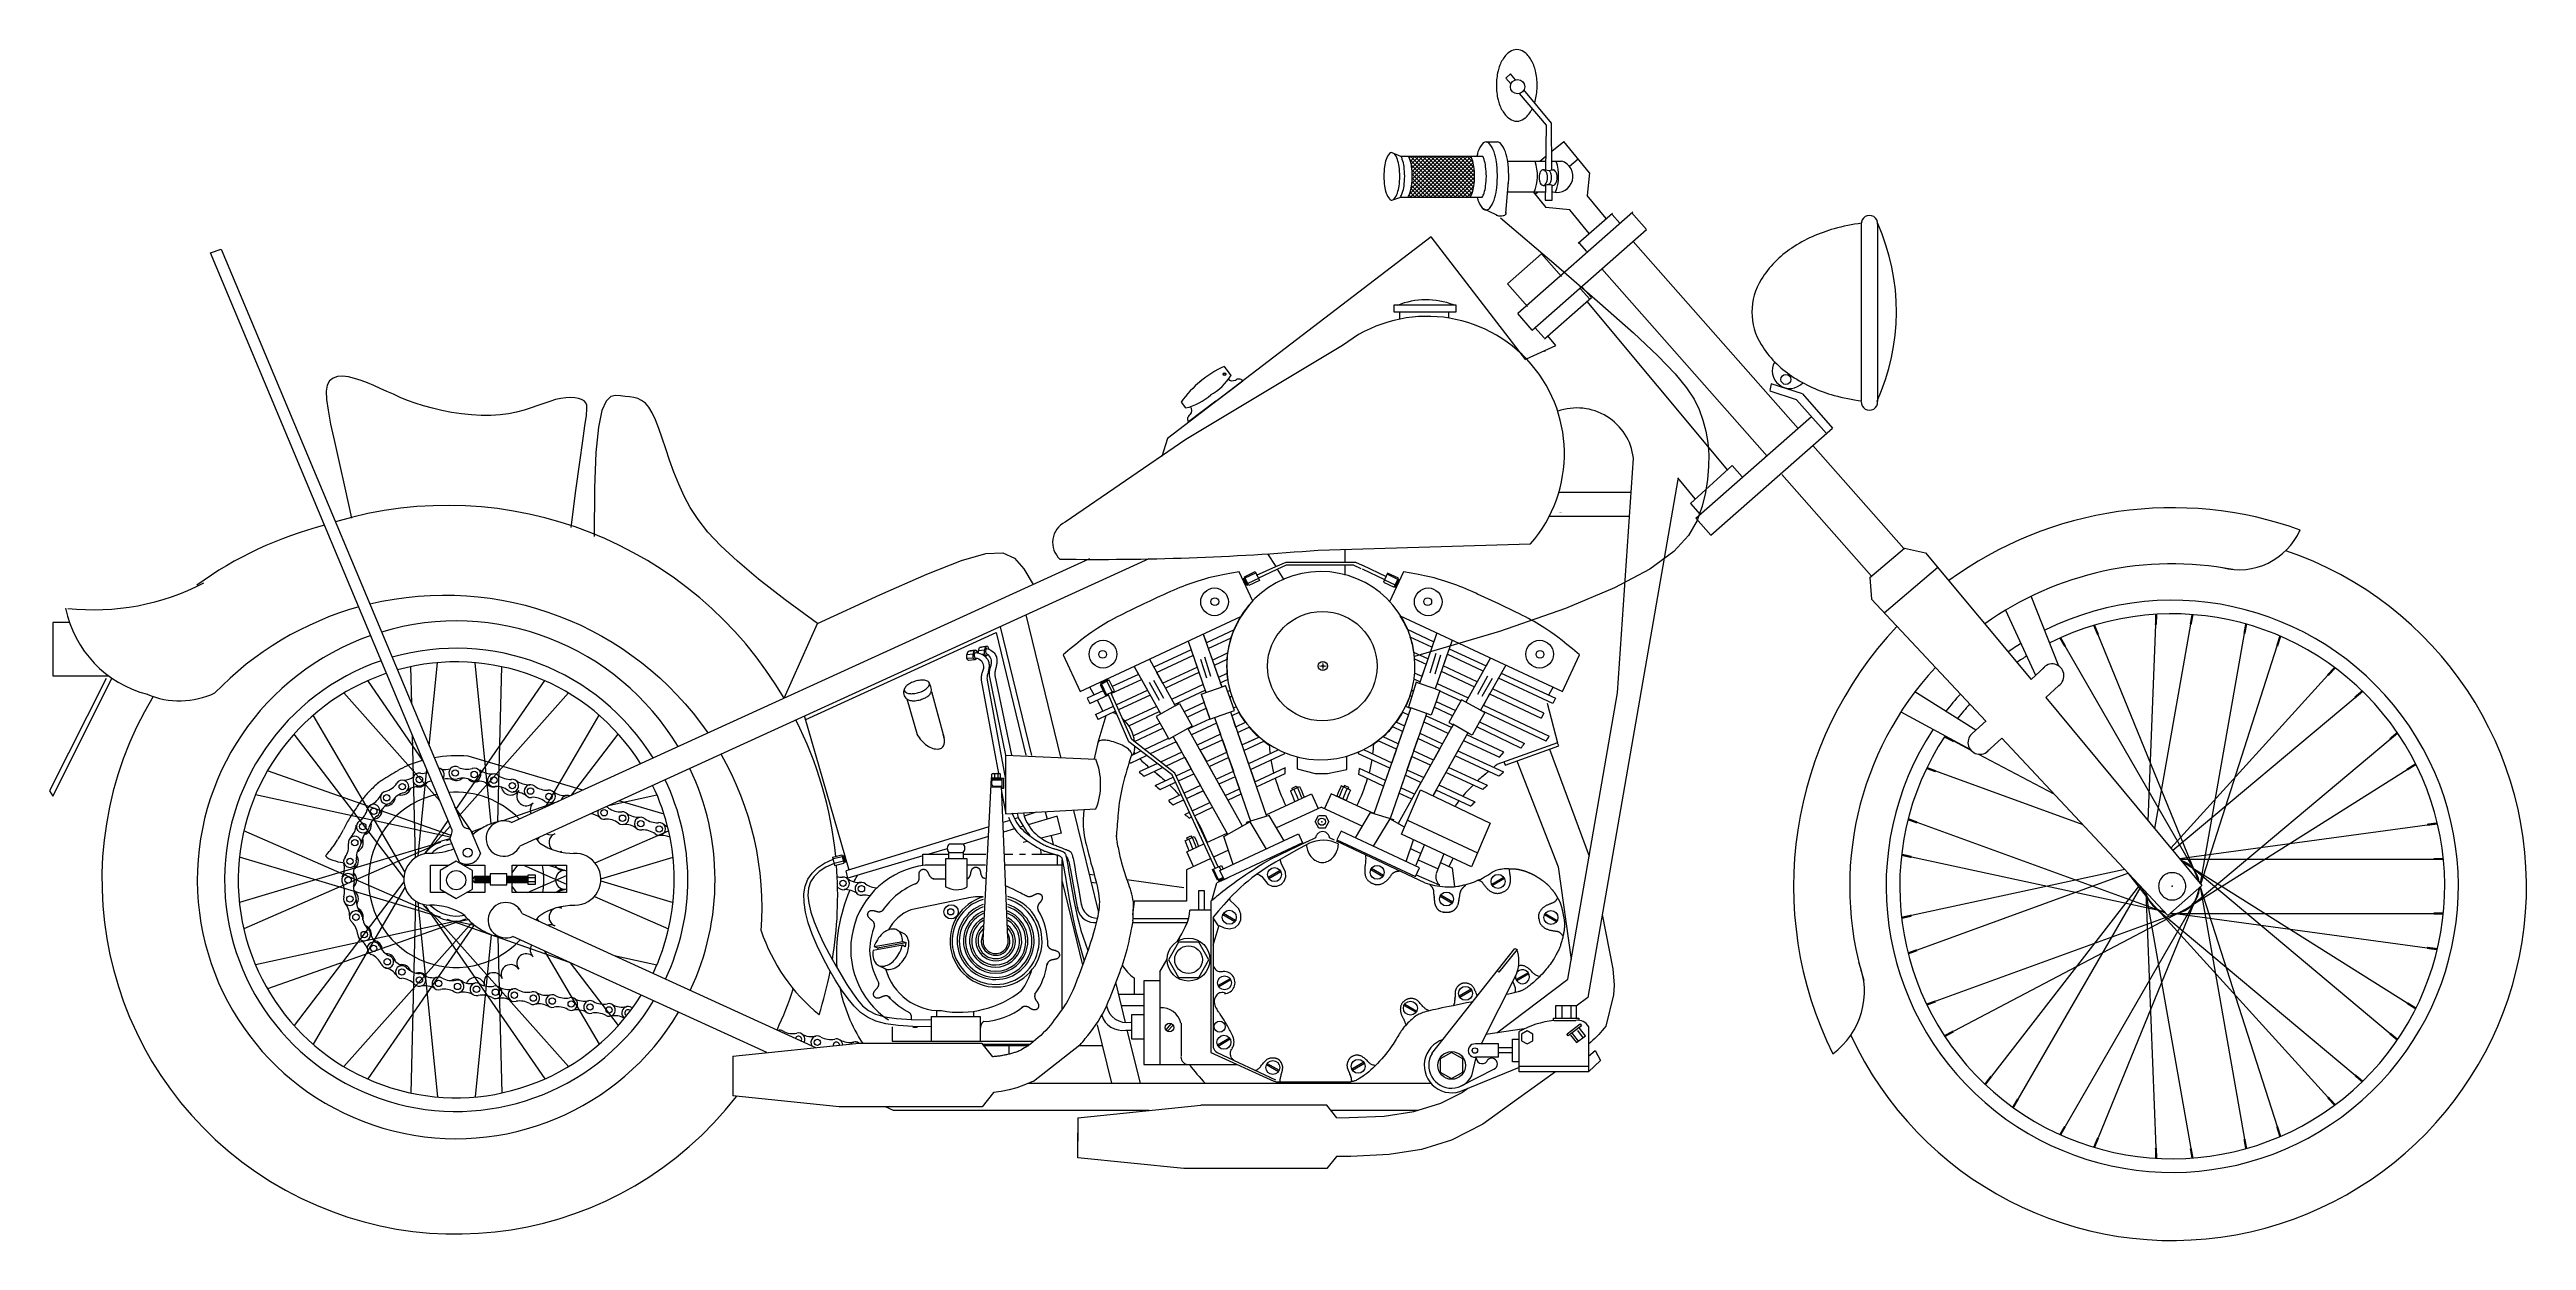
# Model space of a CAD drawing. Header units: millimetres. Extents: x -3204.52 to -3202.33, y 1775.89 to 1776.94.
import ezdxf

# ---------------------------------------------------------------- set-up
doc = ezdxf.new("R2010")
doc.units = ezdxf.units.MM
doc.header["$LTSCALE"] = 10
doc.layers.add('Veículos', color=2, linetype='Continuous')

msp = doc.modelspace()

# ---------------------------------------------------------------- linework, layer by layer
at = {"layer": 'Veículos'}
for p, q in [((-3203.25, 1776.8575), (-3203.24, 1776.8575)), ((-3203.1921, 1776.8493), (-3203.1814, 1776.858)), ((-3203.1588, 1776.8303), (-3203.1814, 1776.858)), ((-3203.3329, 1776.8483), (-3203.3253, 1776.845)), ((-3203.3174, 1776.8434), (-3203.3158, 1776.845)), ((-3203.3172, 1776.8117), (-3203.284, 1776.845)), ((-3203.284, 1776.8089), (-3203.3168, 1776.8417)), ((-3203.2805, 1776.8089), (-3203.3165, 1776.845)), ((-3203.3165, 1776.8407), (-3203.3123, 1776.845)), ((-3203.3165, 1776.8089), (-3203.2805, 1776.845)), ((-3203.3159, 1776.8166), (-3203.2875, 1776.845)), ((-3203.3158, 1776.8379), (-3203.3088, 1776.845)), ((-3203.2875, 1776.8089), (-3203.3157, 1776.837)), ((-3203.3154, 1776.8348), (-3203.3052, 1776.845)), ((-3203.3153, 1776.8208), (-3203.2911, 1776.845)), ((-3203.2911, 1776.8089), (-3203.3152, 1776.833)), ((-3203.3151, 1776.8316), (-3203.3017, 1776.845)), ((-3203.315, 1776.8246), (-3203.2946, 1776.845)), ((-3203.3149, 1776.8282), (-3203.2981, 1776.845)), ((-3203.2769, 1776.8089), (-3203.313, 1776.845)), ((-3203.313, 1776.8089), (-3203.2769, 1776.845)), ((-3203.2734, 1776.8089), (-3203.3095, 1776.845)), ((-3203.3095, 1776.8089), (-3203.2734, 1776.845)), ((-3203.2699, 1776.8089), (-3203.3059, 1776.845)), ((-3203.3059, 1776.8089), (-3203.2699, 1776.845)), ((-3203.2663, 1776.8089), (-3203.3024, 1776.845)), ((-3203.3024, 1776.8089), (-3203.2663, 1776.845)), ((-3203.2635, 1776.8096), (-3203.2989, 1776.845)), ((-3203.2989, 1776.8089), (-3203.2632, 1776.8446)), ((-3203.2624, 1776.812), (-3203.2953, 1776.845)), ((-3203.2953, 1776.8089), (-3203.2622, 1776.8421)), ((-3203.2615, 1776.8147), (-3203.2918, 1776.845)), ((-3203.2918, 1776.8089), (-3203.2614, 1776.8393)), ((-3203.2609, 1776.8176), (-3203.2883, 1776.845)), ((-3203.2882, 1776.8089), (-3203.2608, 1776.8364)), ((-3203.2605, 1776.8207), (-3203.2847, 1776.845)), ((-3203.2847, 1776.8089), (-3203.2604, 1776.8332)), ((-3203.2602, 1776.824), (-3203.2812, 1776.845)), ((-3203.2812, 1776.8089), (-3203.2602, 1776.8299)), ((-3203.2601, 1776.8274), (-3203.2777, 1776.845)), ((-3203.2603, 1776.8311), (-3203.2741, 1776.845)), ((-3203.2606, 1776.835), (-3203.2706, 1776.845)), ((-3203.2614, 1776.8393), (-3203.267, 1776.845)), ((-3203.231, 1776.8407), (-3203.1974, 1776.8407)), ((-3203.2026, 1776.8407), (-3203.1974, 1776.845)), ((-3203.1996, 1776.8331), (-3203.1975, 1776.8331)), ((-3203.192, 1776.8407), (-3203.1834, 1776.8407)), ((-3203.1919, 1776.833), (-3203.1907, 1776.833)), ((-3203.1766, 1776.8362), (-3203.1688, 1776.8426)), ((-3203.1588, 1776.8303), (-3203.1608, 1776.8103)), ((-3203.3329, 1776.8063), (-3203.3251, 1776.8089)), ((-3203.3158, 1776.8089), (-3203.3177, 1776.8107)), ((-3203.3123, 1776.8089), (-3203.3167, 1776.8133)), ((-3203.3088, 1776.8089), (-3203.316, 1776.8161)), ((-3203.3052, 1776.8089), (-3203.3155, 1776.8191)), ((-3203.3017, 1776.8089), (-3203.3151, 1776.8223)), ((-3203.2946, 1776.8089), (-3203.3149, 1776.8292)), ((-3203.2982, 1776.8089), (-3203.3149, 1776.8257)), ((-3203.2776, 1776.8089), (-3203.2601, 1776.8264)), ((-3203.2741, 1776.8089), (-3203.2603, 1776.8227)), ((-3203.2706, 1776.8089), (-3203.2607, 1776.8187)), ((-3203.267, 1776.8089), (-3203.2616, 1776.8143)), ((-3203.2324, 1776.7947), (-3203.2302, 1776.8228)), ((-3203.2309, 1776.8135), (-3203.1978, 1776.8135)), ((-3203.2085, 1776.8135), (-3203.1973, 1776.7998)), ((-3203.2068, 1776.8114), (-3203.2043, 1776.8135)), ((-3203.1996, 1776.8193), (-3203.1977, 1776.8193)), ((-3203.1917, 1776.8193), (-3203.191, 1776.8193)), ((-3203.1916, 1776.8135), (-3203.1909, 1776.8135)), ((-3203.1442, 1776.79), (-3203.1608, 1776.8103)), ((-3203.2372, 1776.7908), (-3203.1881, 1776.749)), ((-3203.1208, 1776.7956), (-3203.2221, 1776.7063)), ((-3203.1763, 1776.7977), (-3203.1973, 1776.7998)), ((-3203.1592, 1776.7768), (-3203.1763, 1776.7977)), ((-3203.1687, 1776.7684), (-3203.1387, 1776.7948)), ((-3203.1388, 1776.7936), (-3203.1322, 1776.7861)), ((-3203.1218, 1776.7954), (-3203.1086, 1776.7804)), ((-3203.2983, 1776.7738), (-3203.5305, 1776.5963)), ((-3203.2148, 1776.6655), (-3203.2983, 1776.7738)), ((-3203.2092, 1776.6917), (-3203.1086, 1776.7804)), ((-3203.1612, 1776.7609), (-3203.1678, 1776.7684)), ((-3203.1205, 1776.7699), (-3202.9752, 1776.6051)), ((-3202.9193, 1776.6294), (-3202.9193, 1776.7859)), ((-3202.9053, 1776.785), (-3202.9053, 1776.629)), ((-3204.3733, 1776.7598), (-3204.3639, 1776.7632)), ((-3204.1605, 1776.2512), (-3204.3733, 1776.7598)), ((-3204.3639, 1776.7632), (-3204.1512, 1776.255)), ((-3203.2311, 1776.7325), (-3203.2011, 1776.7589)), ((-3203.2011, 1776.7589), (-3203.1836, 1776.7391)), ((-3203.1881, 1776.749), (-3203.1496, 1776.7156)), ((-3203.0024, 1776.5806), (-3203.1479, 1776.7457)), ((-3203.2136, 1776.7126), (-3203.2311, 1776.7325)), ((-3203.1667, 1776.7281), (-3203.1586, 1776.719)), ((-3203.1652, 1776.7296), (-3203.1571, 1776.7204)), ((-3203.3312, 1776.7138), (-3203.3312, 1776.7078)), ((-3203.2764, 1776.7138), (-3203.3312, 1776.7138)), ((-3203.3312, 1776.7078), (-3203.2764, 1776.7078)), ((-3203.3262, 1776.7078), (-3203.3262, 1776.7013)), ((-3203.2828, 1776.7023), (-3203.2828, 1776.7078)), ((-3203.2764, 1776.7078), (-3203.2764, 1776.7138)), ((-3203.2092, 1776.6917), (-3203.2221, 1776.7063)), ((-3203.1984, 1776.6841), (-3203.1571, 1776.7204)), ((-3203.037, 1776.5685), (-3203.161, 1776.7171)), ((-3203.1496, 1776.7156), (-3203.1202, 1776.6894)), ((-3203.2144, 1776.6664), (-3203.1886, 1776.6781)), ((-3203.2069, 1776.6941), (-3203.1989, 1776.685)), ((-3203.1984, 1776.6841), (-3203.1976, 1776.6848)), ((-3203.1202, 1776.6894), (-3203.0987, 1776.669)), ((-3203.4805, 1776.6598), (-3203.4746, 1776.6519)), ((-3203.1984, 1776.6732), (-3203.1976, 1776.6739)), ((-3203.0987, 1776.669), (-3203.0835, 1776.6533)), ((-3204.2705, 1776.6433), (-3204.2714, 1776.6379)), ((-3204.2714, 1776.6379), (-3204.2712, 1776.6306)), ((-3204.2685, 1776.6471), (-3204.2705, 1776.6433)), ((-3204.2654, 1776.6495), (-3204.2685, 1776.6471)), ((-3204.2616, 1776.6508), (-3204.2654, 1776.6495)), ((-3204.257, 1776.6511), (-3204.2616, 1776.6508)), ((-3204.2519, 1776.6505), (-3204.257, 1776.6511)), ((-3204.2465, 1776.6492), (-3204.2519, 1776.6505)), ((-3204.2408, 1776.6474), (-3204.2465, 1776.6492)), ((-3204.2351, 1776.6453), (-3204.2408, 1776.6474)), ((-3204.2295, 1776.6429), (-3204.2351, 1776.6453)), ((-3204.2239, 1776.6404), (-3204.2295, 1776.6429)), ((-3204.2182, 1776.6378), (-3204.2239, 1776.6404)), ((-3204.2123, 1776.6352), (-3204.2182, 1776.6378)), ((-3204.2063, 1776.6325), (-3204.2123, 1776.6352)), ((-3204.0166, 1776.6342), (-3204.0209, 1776.6332)), ((-3204.0124, 1776.6338), (-3204.0166, 1776.6342)), ((-3204.0083, 1776.6334), (-3204.0124, 1776.6338)), ((-3203.0835, 1776.6533), (-3203.0733, 1776.641)), ((-3203.0733, 1776.641), (-3203.0667, 1776.6309)), ((-3202.9988, 1776.6445), (-3203.0001, 1776.6385)), ((-3202.9765, 1776.6304), (-3202.9998, 1776.638)), ((-3202.9713, 1776.6356), (-3202.9988, 1776.6445)), ((-3202.9713, 1776.6356), (-3202.9448, 1776.6055)), ((-3204.2712, 1776.6306), (-3204.2699, 1776.6211)), ((-3204.2699, 1776.6211), (-3204.2676, 1776.6089)), ((-3204.1999, 1776.6299), (-3204.2063, 1776.6325)), ((-3204.1931, 1776.6274), (-3204.1999, 1776.6299)), ((-3204.1858, 1776.6251), (-3204.1931, 1776.6274)), ((-3204.1779, 1776.6229), (-3204.1858, 1776.6251)), ((-3204.1696, 1776.621), (-3204.1779, 1776.6229)), ((-3204.161, 1776.6193), (-3204.1696, 1776.621)), ((-3204.1523, 1776.618), (-3204.161, 1776.6193)), ((-3204.1435, 1776.6171), (-3204.1523, 1776.618)), ((-3204.1349, 1776.6166), (-3204.1435, 1776.6171)), ((-3204.1264, 1776.6165), (-3204.1349, 1776.6166)), ((-3204.1184, 1776.617), (-3204.1264, 1776.6165)), ((-3204.1109, 1776.618), (-3204.1184, 1776.617)), ((-3204.1038, 1776.6195), (-3204.1109, 1776.618)), ((-3204.0972, 1776.6213), (-3204.1038, 1776.6195)), ((-3204.0911, 1776.6232), (-3204.0972, 1776.6213)), ((-3204.0852, 1776.6253), (-3204.0911, 1776.6232)), ((-3204.0797, 1776.6272), (-3204.0852, 1776.6253)), ((-3204.0745, 1776.629), (-3204.0797, 1776.6272)), ((-3204.0696, 1776.6305), (-3204.0745, 1776.629)), ((-3204.0649, 1776.6315), (-3204.0696, 1776.6305)), ((-3204.0604, 1776.6321), (-3204.0649, 1776.6315)), ((-3204.0563, 1776.6323), (-3204.0604, 1776.6321)), ((-3204.0526, 1776.6322), (-3204.0563, 1776.6323)), ((-3204.0493, 1776.6316), (-3204.0526, 1776.6322)), ((-3204.0465, 1776.6307), (-3204.0493, 1776.6316)), ((-3204.0443, 1776.6294), (-3204.0465, 1776.6307)), ((-3204.0428, 1776.6278), (-3204.0443, 1776.6294)), ((-3204.0436, 1776.6075), (-3204.0423, 1776.6165)), ((-3204.0419, 1776.6257), (-3204.0428, 1776.6278)), ((-3204.0423, 1776.6165), (-3204.0418, 1776.6223)), ((-3204.0418, 1776.6223), (-3204.0419, 1776.6257)), ((-3204.0287, 1776.6209), (-3204.0318, 1776.6063)), ((-3204.025, 1776.6293), (-3204.0287, 1776.6209)), ((-3204.0209, 1776.6332), (-3204.025, 1776.6293)), ((-3204.0043, 1776.633), (-3204.0083, 1776.6334)), ((-3204.0006, 1776.6325), (-3204.0043, 1776.633)), ((-3203.9971, 1776.6315), (-3204.0006, 1776.6325)), ((-3203.9937, 1776.6299), (-3203.9971, 1776.6315)), ((-3203.9904, 1776.6274), (-3203.9937, 1776.6299)), ((-3203.9873, 1776.6239), (-3203.9904, 1776.6274)), ((-3203.9843, 1776.619), (-3203.9873, 1776.6239)), ((-3203.9814, 1776.6128), (-3203.9843, 1776.619)), ((-3203.9785, 1776.6052), (-3203.9814, 1776.6128)), ((-3203.5185, 1776.6284), (-3203.5146, 1776.6233)), ((-3203.0667, 1776.6309), (-3203.0623, 1776.6217)), ((-3203.0651, 1776.5261), (-3202.9634, 1776.6156)), ((-3203.0623, 1776.6217), (-3203.0589, 1776.6124)), ((-3203.0589, 1776.6124), (-3203.0563, 1776.6027)), ((-3202.9765, 1776.6304), (-3202.9502, 1776.6007)), ((-3204.2676, 1776.6089), (-3204.2643, 1776.5937)), ((-3204.2643, 1776.5937), (-3204.2602, 1776.5751)), ((-3204.0481, 1776.5754), (-3204.0455, 1776.5941)), ((-3204.0455, 1776.5941), (-3204.0436, 1776.6075)), ((-3204.0318, 1776.6063), (-3204.0341, 1776.584)), ((-3203.9755, 1776.5966), (-3203.9785, 1776.6052)), ((-3203.9724, 1776.5871), (-3203.9755, 1776.5966)), ((-3203.5305, 1776.5963), (-3203.5356, 1776.5803)), ((-3203.0563, 1776.6027), (-3203.0546, 1776.5927)), ((-3203.0546, 1776.5927), (-3203.0538, 1776.5823)), ((-3203.0519, 1776.5111), (-3202.9448, 1776.6055)), ((-3202.9621, 1776.5902), (-3202.8819, 1776.4993)), ((-3204.2602, 1776.5751), (-3204.2551, 1776.5527)), ((-3204.0515, 1776.5504), (-3204.0481, 1776.5754)), ((-3204.0341, 1776.584), (-3204.0353, 1776.5524)), ((-3203.969, 1776.5771), (-3203.9724, 1776.5871)), ((-3203.9652, 1776.5667), (-3203.969, 1776.5771)), ((-3203.1341, 1776.3721), (-3203.1202, 1776.579)), ((-3203.0332, 1776.5726), (-3203.0699, 1776.539)), ((-3203.0539, 1776.5715), (-3203.0549, 1776.5603)), ((-3203.0538, 1776.5823), (-3203.0539, 1776.5715)), ((-3203.0332, 1776.5726), (-3203.0243, 1776.5625)), ((-3204.2551, 1776.5527), (-3204.2492, 1776.5261)), ((-3204.0556, 1776.518), (-3204.0515, 1776.5504)), ((-3204.0353, 1776.5524), (-3204.0354, 1776.5099)), ((-3203.961, 1776.5561), (-3203.9652, 1776.5667)), ((-3203.9562, 1776.5456), (-3203.961, 1776.5561)), ((-3203.1222, 1776.5486), (-3203.186, 1776.5486)), ((-3203.081, 1776.5603), (-3203.1604, 1776.1039)), ((-3203.0568, 1776.5486), (-3203.0597, 1776.5366)), ((-3203.0549, 1776.5603), (-3203.0568, 1776.5486)), ((-3202.9104, 1776.4749), (-3202.9895, 1776.5646)), ((-3203.9508, 1776.5354), (-3203.9562, 1776.5456)), ((-3203.944, 1776.5249), (-3203.9508, 1776.5354)), ((-3203.9353, 1776.5139), (-3203.944, 1776.5249)), ((-3203.1942, 1776.528), (-3203.1236, 1776.528)), ((-3203.0699, 1776.539), (-3203.0613, 1776.5294)), ((-3203.0519, 1776.5111), (-3203.0651, 1776.5261)), ((-3203.0597, 1776.5366), (-3203.064, 1776.524)), ((-3203.9239, 1776.5018), (-3203.9353, 1776.5139)), ((-3203.0716, 1776.5107), (-3203.0847, 1776.4966)), ((-3203.064, 1776.524), (-3203.0716, 1776.5107)), ((-3204.1083, 1776.2579), (-3203.599, 1776.4905)), ((-3203.547, 1776.4902), (-3204.101, 1776.2372)), ((-3203.9092, 1776.4881), (-3203.9239, 1776.5018)), ((-3203.8906, 1776.4725), (-3203.9092, 1776.4881)), ((-3203.7424, 1776.4769), (-3203.7119, 1776.4889)), ((-3203.7119, 1776.4889), (-3203.6904, 1776.495)), ((-3203.6904, 1776.495), (-3203.6756, 1776.4955)), ((-3203.6756, 1776.4955), (-3203.6652, 1776.4909)), ((-3203.6652, 1776.4909), (-3203.657, 1776.4815)), ((-3203.657, 1776.4815), (-3203.6488, 1776.4677)), ((-3203.4522, 1776.4759), (-3203.4352, 1776.4834)), ((-3203.4423, 1776.4947), (-3203.4352, 1776.4834)), ((-3203.4352, 1776.4834), (-3203.426, 1776.4874)), ((-3203.4339, 1776.4812), (-3203.428, 1776.4719)), ((-3203.426, 1776.4874), (-3203.4218, 1776.4874)), ((-3203.4215, 1776.4874), (-3203.3745, 1776.4874)), ((-3203.3744, 1776.4987), (-3203.3744, 1776.4874)), ((-3203.3744, 1776.4851), (-3203.3744, 1776.4758)), ((-3203.3588, 1776.4846), (-3203.338, 1776.4748)), ((-3203.1057, 1776.4813), (-3203.1367, 1776.4646)), ((-3203.0847, 1776.4966), (-3203.1057, 1776.4813)), ((-3202.9118, 1776.4737), (-3202.8814, 1776.4997)), ((-3202.8992, 1776.4427), (-3202.8522, 1776.4829)), ((-3202.8814, 1776.4997), (-3202.8628, 1776.4957)), ((-3203.8674, 1776.4543), (-3203.8906, 1776.4725)), ((-3203.7839, 1776.4585), (-3203.7424, 1776.4769)), ((-3203.531, 1776.46), (-3203.534, 1776.4587)), ((-3203.528, 1776.4614), (-3203.531, 1776.46)), ((-3203.525, 1776.4626), (-3203.528, 1776.4614)), ((-3203.5223, 1776.4638), (-3203.525, 1776.4626)), ((-3203.5196, 1776.4649), (-3203.5223, 1776.4638)), ((-3203.5169, 1776.466), (-3203.5196, 1776.4649)), ((-3203.5144, 1776.467), (-3203.5169, 1776.466)), ((-3203.5118, 1776.4679), (-3203.5144, 1776.467)), ((-3203.5092, 1776.4689), (-3203.5118, 1776.4679)), ((-3203.5065, 1776.4698), (-3203.5092, 1776.4689)), ((-3203.5038, 1776.4707), (-3203.5065, 1776.4698)), ((-3203.5009, 1776.4715), (-3203.5038, 1776.4707)), ((-3203.4978, 1776.4724), (-3203.5009, 1776.4715)), ((-3203.4943, 1776.4734), (-3203.4978, 1776.4724)), ((-3203.4903, 1776.4744), (-3203.4943, 1776.4734)), ((-3203.4858, 1776.4754), (-3203.4903, 1776.4744)), ((-3203.4804, 1776.4765), (-3203.4858, 1776.4754)), ((-3203.4742, 1776.4777), (-3203.4804, 1776.4765)), ((-3203.4674, 1776.4789), (-3203.4742, 1776.4777)), ((-3203.4553, 1776.453), (-3203.4674, 1776.4789)), ((-3203.4637, 1776.473), (-3203.4623, 1776.4736)), ((-3203.4607, 1776.4667), (-3203.4637, 1776.473)), ((-3203.4607, 1776.4667), (-3203.4634, 1776.4731)), ((-3203.4604, 1776.4669), (-3203.4631, 1776.4733)), ((-3203.4627, 1776.4745), (-3203.4533, 1776.479)), ((-3203.459, 1776.4667), (-3203.4627, 1776.4745)), ((-3203.46, 1776.467), (-3203.4627, 1776.4734)), ((-3203.4597, 1776.4672), (-3203.4624, 1776.4736)), ((-3203.4622, 1776.4735), (-3203.4528, 1776.4779)), ((-3203.4593, 1776.4674), (-3203.4607, 1776.4667)), ((-3203.4504, 1776.473), (-3203.4599, 1776.4685)), ((-3203.4495, 1776.4711), (-3203.459, 1776.4667)), ((-3203.4533, 1776.479), (-3203.4495, 1776.4711)), ((-3203.3367, 1776.4777), (-3203.3404, 1776.4698)), ((-3203.3404, 1776.4698), (-3203.331, 1776.4654)), ((-3203.3395, 1776.4717), (-3203.3301, 1776.4673)), ((-3203.3277, 1776.4722), (-3203.3371, 1776.4767)), ((-3203.3272, 1776.4732), (-3203.3367, 1776.4777)), ((-3203.3227, 1776.4789), (-3203.3351, 1776.4523)), ((-3203.331, 1776.4654), (-3203.3272, 1776.4732)), ((-3203.3306, 1776.4661), (-3203.3292, 1776.4654)), ((-3203.3302, 1776.4659), (-3203.3275, 1776.4723)), ((-3203.3299, 1776.4658), (-3203.3272, 1776.4722)), ((-3203.3295, 1776.4656), (-3203.3268, 1776.472)), ((-3203.3292, 1776.4654), (-3203.3265, 1776.4718)), ((-3203.3292, 1776.4654), (-3203.3263, 1776.4717)), ((-3203.3263, 1776.4717), (-3203.3277, 1776.4724)), ((-3203.3158, 1776.4777), (-3203.3227, 1776.4789)), ((-3203.3096, 1776.4765), (-3203.3158, 1776.4777)), ((-3203.3043, 1776.4754), (-3203.3096, 1776.4765)), ((-3203.2997, 1776.4744), (-3203.3043, 1776.4754)), ((-3203.2957, 1776.4734), (-3203.2997, 1776.4744)), ((-3203.2922, 1776.4724), (-3203.2957, 1776.4734)), ((-3203.2891, 1776.4715), (-3203.2922, 1776.4724)), ((-3203.2863, 1776.4707), (-3203.2891, 1776.4715)), ((-3203.2835, 1776.4698), (-3203.2863, 1776.4707)), ((-3203.2809, 1776.4689), (-3203.2835, 1776.4698)), ((-3203.2783, 1776.4679), (-3203.2809, 1776.4689)), ((-3203.2757, 1776.467), (-3203.2783, 1776.4679)), ((-3203.2731, 1776.466), (-3203.2757, 1776.467)), ((-3203.2705, 1776.4649), (-3203.2731, 1776.466)), ((-3203.2678, 1776.4638), (-3203.2705, 1776.4649)), ((-3203.265, 1776.4626), (-3203.2678, 1776.4638)), ((-3203.2621, 1776.4614), (-3203.265, 1776.4626)), ((-3203.2591, 1776.46), (-3203.2621, 1776.4614)), ((-3203.2574, 1776.4593), (-3203.2591, 1776.46)), ((-3203.2387, 1776.4506), (-3203.2574, 1776.4593)), ((-3203.1367, 1776.4646), (-3203.1801, 1776.4464)), ((-3202.9118, 1776.4737), (-3202.9106, 1776.4548)), ((-3203.8389, 1776.4333), (-3203.8674, 1776.4543)), ((-3203.8389, 1776.4333), (-3203.7839, 1776.4585)), ((-3203.6553, 1776.4409), (-3203.6248, 1776.3156)), ((-3203.6073, 1776.3735), (-3203.4659, 1776.4394)), ((-3203.5775, 1776.4377), (-3203.58, 1776.4363)), ((-3203.5749, 1776.4391), (-3203.5775, 1776.4377)), ((-3203.5722, 1776.4404), (-3203.5749, 1776.4391)), ((-3203.5694, 1776.4419), (-3203.5722, 1776.4404)), ((-3203.5665, 1776.4434), (-3203.5694, 1776.4419)), ((-3203.5635, 1776.4448), (-3203.5665, 1776.4434)), ((-3203.5604, 1776.4463), (-3203.5635, 1776.4448)), ((-3203.5574, 1776.4478), (-3203.5604, 1776.4463)), ((-3203.5543, 1776.4492), (-3203.5574, 1776.4478)), ((-3203.5514, 1776.4506), (-3203.5543, 1776.4492)), ((-3203.5488, 1776.4518), (-3203.5514, 1776.4506)), ((-3203.5462, 1776.4531), (-3203.5488, 1776.4518)), ((-3203.5432, 1776.4545), (-3203.5462, 1776.4531)), ((-3203.5402, 1776.4559), (-3203.5432, 1776.4545)), ((-3203.5371, 1776.4573), (-3203.5402, 1776.4559)), ((-3203.534, 1776.4587), (-3203.5371, 1776.4573)), ((-3203.3255, 1776.4401), (-3203.1827, 1776.3735)), ((-3203.2357, 1776.4492), (-3203.2387, 1776.4506)), ((-3203.1801, 1776.4464), (-3203.2381, 1776.4263)), ((-3203.2327, 1776.4478), (-3203.2357, 1776.4492)), ((-3203.2296, 1776.4463), (-3203.2327, 1776.4478)), ((-3203.2266, 1776.4448), (-3203.2296, 1776.4463)), ((-3203.2236, 1776.4434), (-3203.2266, 1776.4448)), ((-3203.2206, 1776.4419), (-3203.2236, 1776.4434)), ((-3203.2178, 1776.4404), (-3203.2206, 1776.4419)), ((-3203.2151, 1776.4391), (-3203.2178, 1776.4404)), ((-3203.2125, 1776.4377), (-3203.2151, 1776.4391)), ((-3203.2101, 1776.4363), (-3203.2125, 1776.4377)), ((-3202.7925, 1776.445), (-3202.7659, 1776.3878)), ((-3202.7454, 1776.3958), (-3202.7699, 1776.4573)), ((-3204.5122, 1776.4342), (-3204.5122, 1776.3872)), ((-3204.4976, 1776.4342), (-3204.5122, 1776.4342)), ((-3203.8682, 1776.3676), (-3203.8389, 1776.4333)), ((-3203.8492, 1776.3488), (-3203.6815, 1776.4255)), ((-3203.6815, 1776.4255), (-3203.6552, 1776.3172)), ((-3203.678, 1776.4305), (-3203.6503, 1776.3169)), ((-3203.6071, 1776.4183), (-3203.6114, 1776.4149)), ((-3203.6034, 1776.4212), (-3203.6071, 1776.4183)), ((-3203.6001, 1776.4236), (-3203.6034, 1776.4212)), ((-3203.5972, 1776.4257), (-3203.6001, 1776.4236)), ((-3203.5945, 1776.4275), (-3203.5972, 1776.4257)), ((-3203.592, 1776.4292), (-3203.5945, 1776.4275)), ((-3203.5895, 1776.4307), (-3203.592, 1776.4292)), ((-3203.5871, 1776.4322), (-3203.5895, 1776.4307)), ((-3203.5848, 1776.4336), (-3203.5871, 1776.4322)), ((-3203.5824, 1776.435), (-3203.5848, 1776.4336)), ((-3203.58, 1776.4363), (-3203.5824, 1776.435)), ((-3203.4719, 1776.4277), (-3203.4963, 1776.4163)), ((-3203.2381, 1776.4263), (-3203.3131, 1776.4042)), ((-3203.2798, 1776.4187), (-3203.2948, 1776.3757)), ((-3203.2798, 1776.4187), (-3203.2825, 1776.4111)), ((-3203.2076, 1776.435), (-3203.2101, 1776.4363)), ((-3203.2053, 1776.4336), (-3203.2076, 1776.435)), ((-3203.2029, 1776.4322), (-3203.2053, 1776.4336)), ((-3203.2005, 1776.4307), (-3203.2029, 1776.4322)), ((-3203.1981, 1776.4292), (-3203.2005, 1776.4307)), ((-3203.1955, 1776.4275), (-3203.1981, 1776.4292)), ((-3203.1929, 1776.4257), (-3203.1955, 1776.4275)), ((-3203.1899, 1776.4236), (-3203.1929, 1776.4257)), ((-3203.1866, 1776.4212), (-3203.1899, 1776.4236)), ((-3203.1829, 1776.4183), (-3203.1866, 1776.4212)), ((-3203.1787, 1776.4149), (-3203.1829, 1776.4183)), ((-3202.6233, 1776.209), (-3202.7109, 1776.4234)), ((-3202.6668, 1776.2596), (-3202.66, 1776.4323)), ((-3202.661, 1776.2527), (-3202.6293, 1776.4328)), ((-3202.6208, 1776.2042), (-3202.582, 1776.4245)), ((-3204.1962, 1776.3626), (-3204.197, 1776.3953)), ((-3204.1809, 1776.3259), (-3204.1736, 1776.3988)), ((-3204.1262, 1776.2569), (-3204.1403, 1776.3988)), ((-3204.1203, 1776.2585), (-3204.1169, 1776.3953)), ((-3203.7072, 1776.4056), (-3203.7062, 1776.4086)), ((-3203.7018, 1776.4062), (-3203.7072, 1776.4056)), ((-3203.7072, 1776.4023), (-3203.7072, 1776.4056)), ((-3203.7018, 1776.4029), (-3203.7072, 1776.4024)), ((-3203.7059, 1776.4008), (-3203.7072, 1776.4023)), ((-3203.7062, 1776.4086), (-3203.7046, 1776.4092)), ((-3203.7003, 1776.4013), (-3203.7059, 1776.4008)), ((-3203.6992, 1776.4097), (-3203.7046, 1776.4092)), ((-3203.7018, 1776.4062), (-3203.7007, 1776.4092)), ((-3203.7018, 1776.4029), (-3203.7018, 1776.4062)), ((-3203.7003, 1776.4013), (-3203.7018, 1776.4029)), ((-3203.7007, 1776.4092), (-3203.6992, 1776.4097)), ((-3203.6988, 1776.4022), (-3203.7003, 1776.4013)), ((-3203.6992, 1776.4097), (-3203.6983, 1776.408)), ((-3203.6986, 1776.4028), (-3203.6988, 1776.4022)), ((-3203.6983, 1776.408), (-3203.6983, 1776.4075)), ((-3203.6971, 1776.4091), (-3203.696, 1776.4121)), ((-3203.6916, 1776.4097), (-3203.6971, 1776.4091)), ((-3203.6971, 1776.4072), (-3203.6971, 1776.4091)), ((-3203.696, 1776.4121), (-3203.6944, 1776.4126)), ((-3203.6891, 1776.4132), (-3203.6944, 1776.4126)), ((-3203.6916, 1776.4064), (-3203.6941, 1776.4061)), ((-3203.6916, 1776.4097), (-3203.6906, 1776.4127)), ((-3203.6916, 1776.4064), (-3203.6916, 1776.4097)), ((-3203.6902, 1776.4048), (-3203.6916, 1776.4064)), ((-3203.6902, 1776.4048), (-3203.6916, 1776.4046)), ((-3203.6906, 1776.4127), (-3203.6891, 1776.4132)), ((-3203.6886, 1776.4057), (-3203.6902, 1776.4048)), ((-3203.6891, 1776.4132), (-3203.6881, 1776.4115)), ((-3203.6882, 1776.4114), (-3203.6882, 1776.4107)), ((-3203.6162, 1776.4109), (-3203.6224, 1776.4058)), ((-3203.6224, 1776.4058), (-3203.6073, 1776.3735)), ((-3203.6114, 1776.4149), (-3203.6162, 1776.4109)), ((-3203.5465, 1776.4018), (-3203.5426, 1776.3947)), ((-3203.5401, 1776.3902), (-3203.5081, 1776.4052)), ((-3203.5015, 1776.402), (-3203.4962, 1776.3854)), ((-3203.4924, 1776.3865), (-3203.4976, 1776.4038)), ((-3203.491, 1776.4011), (-3203.4776, 1776.4074)), ((-3203.2991, 1776.3899), (-3203.2938, 1776.4071)), ((-3203.29, 1776.4054), (-3203.2952, 1776.3887)), ((-3203.2842, 1776.4062), (-3203.2877, 1776.3959)), ((-3203.2461, 1776.403), (-3203.2677, 1776.3641)), ((-3203.2461, 1776.403), (-3203.25, 1776.3959)), ((-3203.1827, 1776.3735), (-3203.1676, 1776.4058)), ((-3203.1738, 1776.4109), (-3203.1787, 1776.4149)), ((-3203.1676, 1776.4058), (-3203.1738, 1776.4109)), ((-3202.77, 1776.384), (-3202.7582, 1776.3949)), ((-3202.6248, 1776.2138), (-3202.74, 1776.4133)), ((-3202.6204, 1776.2037), (-3202.5532, 1776.4135)), ((-3204.4652, 1776.3848), (-3204.5152, 1776.286)), ((-3204.5122, 1776.3872), (-3204.4631, 1776.3872)), ((-3204.5122, 1776.2813), (-3204.4603, 1776.3848)), ((-3204.1713, 1776.277), (-3204.2559, 1776.3721)), ((-3204.1858, 1776.3117), (-3204.2349, 1776.383)), ((-3204.1573, 1776.2695), (-3204.079, 1776.383)), ((-3204.1548, 1776.2635), (-3204.058, 1776.3721)), ((-3203.7385, 1776.3733), (-3203.7273, 1776.3322)), ((-3203.6894, 1776.3834), (-3203.6732, 1776.296)), ((-3203.6825, 1776.3876), (-3203.6679, 1776.3172)), ((-3203.582, 1776.3833), (-3203.5897, 1776.3794)), ((-3203.5897, 1776.3794), (-3203.5851, 1776.3701)), ((-3203.5834, 1776.3843), (-3203.5896, 1776.3812)), ((-3203.5896, 1776.3812), (-3203.5889, 1776.3798)), ((-3203.5834, 1776.3843), (-3203.5894, 1776.3809)), ((-3203.5832, 1776.384), (-3203.5893, 1776.3806)), ((-3203.583, 1776.3836), (-3203.5891, 1776.3803)), ((-3203.5829, 1776.3833), (-3203.589, 1776.38)), ((-3203.5887, 1776.3799), (-3203.5841, 1776.3706)), ((-3203.5851, 1776.3701), (-3203.5773, 1776.3739)), ((-3203.5792, 1776.373), (-3203.5838, 1776.3823)), ((-3203.5827, 1776.3829), (-3203.5834, 1776.3843)), ((-3203.5773, 1776.3739), (-3203.582, 1776.3833)), ((-3203.5619, 1776.331), (-3203.5804, 1776.3724)), ((-3203.5467, 1776.3817), (-3203.5378, 1776.3657)), ((-3203.5428, 1776.3835), (-3203.5339, 1776.3675)), ((-3203.5028, 1776.3901), (-3203.5324, 1776.3764)), ((-3203.5244, 1776.362), (-3203.4974, 1776.3746)), ((-3203.5008, 1776.3711), (-3203.4796, 1776.3784)), ((-3203.4782, 1776.3893), (-3203.4857, 1776.3858)), ((-3203.4828, 1776.3775), (-3203.4793, 1776.3787)), ((-3203.4716, 1776.3566), (-3203.4793, 1776.3788)), ((-3203.2949, 1776.3757), (-3203.3112, 1776.3814)), ((-3203.2948, 1776.3757), (-3203.2907, 1776.3743)), ((-3203.2907, 1776.3743), (-3203.294, 1776.3646)), ((-3203.2525, 1776.3914), (-3203.2578, 1776.3819)), ((-3203.2486, 1776.3869), (-3203.2575, 1776.3709)), ((-3203.2447, 1776.385), (-3203.2536, 1776.3691)), ((-3203.199, 1776.3542), (-3203.2444, 1776.3757)), ((-3203.1912, 1776.3628), (-3203.2391, 1776.3852)), ((-3203.178, 1776.12), (-3203.1341, 1776.3721)), ((-3202.8186, 1776.3392), (-3202.8722, 1776.3732)), ((-3202.7569, 1776.3682), (-3202.7454, 1776.3788)), ((-3202.6467, 1776.2355), (-3202.5085, 1776.3877)), ((-3204.2023, 1776.2145), (-3204.2829, 1776.3525)), ((-3204.0783, 1776.2716), (-3204.0311, 1776.3525)), ((-3203.811, 1776.2161), (-3203.8501, 1776.352)), ((-3203.5848, 1776.3519), (-3203.5918, 1776.3285)), ((-3203.5645, 1776.329), (-3203.5828, 1776.3712)), ((-3203.5458, 1776.3701), (-3203.5736, 1776.3572)), ((-3203.5403, 1776.3603), (-3203.568, 1776.3474)), ((-3203.5237, 1776.3607), (-3203.5404, 1776.3514)), ((-3203.5404, 1776.3514), (-3203.5345, 1776.341)), ((-3203.5366, 1776.3536), (-3203.5366, 1776.3536)), ((-3203.5132, 1776.3509), (-3203.5087, 1776.3428)), ((-3203.4965, 1776.3587), (-3203.4932, 1776.3493)), ((-3203.4932, 1776.3491), (-3203.4716, 1776.3566)), ((-3203.489, 1776.3505), (-3203.4573, 1776.2593)), ((-3203.4724, 1776.359), (-3203.4757, 1776.3684)), ((-3203.4751, 1776.3554), (-3203.4432, 1776.2637)), ((-3203.3163, 1776.3589), (-3203.3487, 1776.2656)), ((-3203.2982, 1776.3526), (-3203.3163, 1776.3589)), ((-3203.294, 1776.3646), (-3203.2982, 1776.3526)), ((-3203.2677, 1776.3641), (-3203.2682, 1776.3643)), ((-3203.1971, 1776.3297), (-3203.2548, 1776.357)), ((-3202.8846, 1776.3556), (-3202.8238, 1776.3225)), ((-3202.6451, 1776.2335), (-3202.4846, 1776.3682)), ((-3204.2032, 1776.2096), (-3204.2997, 1776.3359)), ((-3204.1929, 1776.2271), (-3204.1956, 1776.335)), ((-3204.0553, 1776.2821), (-3204.0142, 1776.3359)), ((-3203.5265, 1776.3001), (-3203.5645, 1776.329)), ((-3203.5241, 1776.3014), (-3203.5619, 1776.331)), ((-3203.537, 1776.3455), (-3203.5606, 1776.3345)), ((-3203.5229, 1776.329), (-3203.5458, 1776.3184)), ((-3203.5087, 1776.3428), (-3203.5125, 1776.3407)), ((-3203.5125, 1776.3407), (-3203.4648, 1776.255)), ((-3203.4873, 1776.3456), (-3203.5095, 1776.3353)), ((-3203.502, 1776.3217), (-3203.4822, 1776.3309)), ((-3203.4932, 1776.3493), (-3203.4932, 1776.3493)), ((-3203.462, 1776.3461), (-3203.4705, 1776.3421)), ((-3203.465, 1776.3263), (-3203.4501, 1776.3332)), ((-3203.4633, 1776.3214), (-3203.4457, 1776.3296)), ((-3203.4608, 1776.3282), (-3203.4501, 1776.3332)), ((-3203.3273, 1776.3273), (-3203.3406, 1776.3335)), ((-3203.3083, 1776.3368), (-3203.2882, 1776.3274)), ((-3203.2646, 1776.3362), (-3203.2791, 1776.3445)), ((-3203.2343, 1776.3201), (-3203.2669, 1776.3353)), ((-3203.2556, 1776.3467), (-3203.2162, 1776.3276)), ((-3203.1869, 1776.3283), (-3203.2405, 1776.309)), ((-3203.1859, 1776.3256), (-3203.1872, 1776.3286)), ((-3202.8228, 1776.3215), (-3202.8381, 1776.3296)), ((-3202.8218, 1776.3363), (-3202.8096, 1776.3476)), ((-3202.8091, 1776.32), (-3202.7958, 1776.3323)), ((-3202.6302, 1776.1834), (-3202.4538, 1776.3315)), ((-3204.0456, 1776.2865), (-3204.1465, 1776.3163)), ((-3203.6732, 1776.3174), (-3203.5936, 1776.3139)), ((-3203.6732, 1776.3174), (-3203.6732, 1776.2655)), ((-3203.5595, 1776.3222), (-3203.5609, 1776.3177)), ((-3203.5512, 1776.2988), (-3203.5348, 1776.3064)), ((-3203.5321, 1776.3077), (-3203.5154, 1776.3155)), ((-3203.4963, 1776.3116), (-3203.4784, 1776.32)), ((-3203.4939, 1776.3072), (-3203.4767, 1776.3152)), ((-3203.4332, 1776.3218), (-3203.4592, 1776.3097)), ((-3203.4575, 1776.3048), (-3203.4273, 1776.3189)), ((-3203.4537, 1776.2939), (-3203.4266, 1776.3065)), ((-3203.4273, 1776.3189), (-3203.4273, 1776.3191)), ((-3203.4268, 1776.3013), (-3203.4268, 1776.3064)), ((-3203.4162, 1776.3151), (-3203.4162, 1776.3052)), ((-3203.3725, 1776.3046), (-3203.3725, 1776.3162)), ((-3203.3622, 1776.3186), (-3203.3621, 1776.3198)), ((-3203.3347, 1776.3058), (-3203.3622, 1776.3186)), ((-3203.3573, 1776.322), (-3203.333, 1776.3107)), ((-3203.2963, 1776.3128), (-3203.3138, 1776.321)), ((-3203.2488, 1776.2907), (-3203.2829, 1776.3066)), ((-3203.2747, 1776.3212), (-3203.2347, 1776.3025)), ((-3203.238, 1776.3155), (-3203.2343, 1776.3201)), ((-3203.2342, 1776.3118), (-3203.2331, 1776.3084)), ((-3203.2331, 1776.3084), (-3203.1859, 1776.3256)), ((-3203.2228, 1776.3122), (-3203.1865, 1776.2189)), ((-3203.194, 1776.3227), (-3203.1592, 1776.2283)), ((-3202.7495, 1776.283), (-3202.8164, 1776.3182)), ((-3204.5152, 1776.286), (-3204.5122, 1776.2813)), ((-3204.1615, 1776.2467), (-3204.3232, 1776.3036)), ((-3204.1906, 1776.2284), (-3204.183, 1776.305)), ((-3203.693, 1776.1544), (-3203.6855, 1776.2973)), ((-3203.6859, 1776.2894), (-3203.6768, 1776.2894)), ((-3203.6856, 1776.2963), (-3203.6771, 1776.2963)), ((-3203.6855, 1776.2973), (-3203.6771, 1776.2973)), ((-3203.6851, 1776.3007), (-3203.6847, 1776.3011)), ((-3203.6851, 1776.2973), (-3203.6851, 1776.3007)), ((-3203.6847, 1776.3011), (-3203.6781, 1776.3011)), ((-3203.6843, 1776.2901), (-3203.6762, 1776.2901)), ((-3203.6842, 1776.2956), (-3203.6762, 1776.2956)), ((-3203.6829, 1776.3007), (-3203.6829, 1776.2973)), ((-3203.6798, 1776.2973), (-3203.6798, 1776.3007)), ((-3203.6777, 1776.3007), (-3203.6781, 1776.3011)), ((-3203.6777, 1776.2973), (-3203.6777, 1776.3007)), ((-3203.6762, 1776.2971), (-3203.675, 1776.2971)), ((-3203.6762, 1776.2881), (-3203.6762, 1776.2971)), ((-3203.675, 1776.2881), (-3203.6762, 1776.2881)), ((-3203.675, 1776.2971), (-3203.675, 1776.2881)), ((-3203.5413, 1776.2907), (-3203.5255, 1776.298)), ((-3203.4885, 1776.2177), (-3203.5265, 1776.3001)), ((-3203.486, 1776.2189), (-3203.5241, 1776.3014)), ((-3203.523, 1776.2992), (-3203.5098, 1776.3054)), ((-3203.4989, 1776.2859), (-3203.5049, 1776.2833)), ((-3203.4709, 1776.2983), (-3203.4854, 1776.2919)), ((-3203.4797, 1776.2817), (-3203.4671, 1776.2876)), ((-3203.4208, 1776.2882), (-3203.4172, 1776.29)), ((-3203.4203, 1776.2868), (-3203.4208, 1776.2882)), ((-3203.4172, 1776.29), (-3203.4164, 1776.2886)), ((-3203.4162, 1776.3052), (-3203.4006, 1776.3011)), ((-3203.4006, 1776.3011), (-3203.3897, 1776.3011)), ((-3203.3897, 1776.3011), (-3203.3725, 1776.3046)), ((-3203.3619, 1776.3002), (-3203.3613, 1776.3055)), ((-3203.3385, 1776.2949), (-3203.3613, 1776.3055)), ((-3203.3251, 1776.2886), (-3203.3345, 1776.2616)), ((-3203.3129, 1776.283), (-3203.3251, 1776.2886)), ((-3203.3244, 1776.2478), (-3203.3076, 1776.2868)), ((-3203.3076, 1776.2868), (-3203.2462, 1776.2574)), ((-3203.2638, 1776.2725), (-3203.294, 1776.2866)), ((-3202.7242, 1776.2559), (-3202.8539, 1776.3031)), ((-3202.6347, 1776.181), (-3202.4388, 1776.3046)), ((-3204.1623, 1776.2451), (-3204.3337, 1776.2825)), ((-3204.1417, 1776.2478), (-3204.1583, 1776.2718)), ((-3204.1165, 1776.2594), (-3204.0667, 1776.2769)), ((-3204.0218, 1776.2734), (-3203.9802, 1776.2825)), ((-3203.9739, 1776.2653), (-3204.0137, 1776.2771)), ((-3203.6732, 1776.2655), (-3203.5935, 1776.27)), ((-3203.6676, 1776.2665), (-3203.6662, 1776.2632)), ((-3203.6662, 1776.2632), (-3203.6648, 1776.2603)), ((-3203.6574, 1776.2664), (-3203.6569, 1776.2637)), ((-3203.6461, 1776.2671), (-3203.6569, 1776.2637)), ((-3203.6569, 1776.2637), (-3203.6555, 1776.2604)), ((-3203.6276, 1776.2636), (-3203.6531, 1776.256)), ((-3203.6382, 1776.2675), (-3203.6366, 1776.2608)), ((-3203.6238, 1776.2486), (-3203.6276, 1776.2636)), ((-3203.6133, 1776.2686), (-3203.5914, 1776.1786)), ((-3203.6046, 1776.2648), (-3203.6048, 1776.2609)), ((-3203.6041, 1776.2692), (-3203.6046, 1776.2648)), ((-3203.5152, 1776.2651), (-3203.5112, 1776.267)), ((-3203.5087, 1776.2682), (-3203.4931, 1776.2755)), ((-3203.4411, 1776.2643), (-3203.4613, 1776.2581)), ((-3203.4435, 1776.2647), (-3203.4037, 1776.2833)), ((-3203.4279, 1776.2419), (-3203.4411, 1776.2643)), ((-3203.395, 1776.2716), (-3203.4345, 1776.2532)), ((-3203.4037, 1776.2833), (-3203.3977, 1776.2704)), ((-3203.4006, 1776.2587), (-3203.3975, 1776.2641)), ((-3203.3973, 1776.2641), (-3203.3915, 1776.2641)), ((-3203.395, 1776.2716), (-3203.3589, 1776.2548)), ((-3203.3863, 1776.2833), (-3203.3923, 1776.2704)), ((-3203.3915, 1776.2641), (-3203.3883, 1776.2587)), ((-3203.3487, 1776.2658), (-3203.3863, 1776.2833)), ((-3203.3731, 1776.2774), (-3203.3812, 1776.2812)), ((-3203.365, 1776.2445), (-3203.3517, 1776.2668)), ((-3203.3517, 1776.2668), (-3203.3315, 1776.2607)), ((-3204.1782, 1776.178), (-3204.344, 1776.2508)), ((-3204.184, 1776.2307), (-3204.164, 1776.2597)), ((-3204.1785, 1776.2368), (-3204.1621, 1776.2552)), ((-3204.1652, 1776.2422), (-3204.1625, 1776.2432)), ((-3204.1541, 1776.2231), (-3204.1624, 1776.2429)), ((-3204.144, 1776.2506), (-3204.1357, 1776.2308)), ((-3204.1436, 1776.2498), (-3204.134, 1776.2532)), ((-3204.0856, 1776.2425), (-3204.0835, 1776.2452)), ((-3204.0346, 1776.2224), (-3203.9699, 1776.2508)), ((-3203.6878, 1776.2542), (-3203.8136, 1776.2155)), ((-3203.6882, 1776.2456), (-3203.7106, 1776.239)), ((-3203.6694, 1776.2599), (-3203.6755, 1776.258)), ((-3203.6706, 1776.2626), (-3203.6692, 1776.2593)), ((-3203.6692, 1776.2593), (-3203.6677, 1776.2565)), ((-3203.6677, 1776.2565), (-3203.6663, 1776.254)), ((-3203.6663, 1776.254), (-3203.6647, 1776.2518)), ((-3203.662, 1776.2621), (-3203.6652, 1776.2612)), ((-3203.6648, 1776.2603), (-3203.6633, 1776.2578)), ((-3203.6647, 1776.2518), (-3203.6632, 1776.2498)), ((-3203.6633, 1776.2578), (-3203.6618, 1776.2556)), ((-3203.6632, 1776.2498), (-3203.6616, 1776.2481)), ((-3203.6618, 1776.2556), (-3203.6602, 1776.2537)), ((-3203.6616, 1776.2481), (-3203.66, 1776.2466)), ((-3203.6602, 1776.2537), (-3203.6586, 1776.252)), ((-3203.66, 1776.2466), (-3203.6583, 1776.2451)), ((-3203.6586, 1776.252), (-3203.657, 1776.2504)), ((-3203.6583, 1776.2451), (-3203.6566, 1776.2437)), ((-3203.654, 1776.2412), (-3203.6575, 1776.2404)), ((-3203.657, 1776.2504), (-3203.6553, 1776.249)), ((-3203.6566, 1776.2437), (-3203.6549, 1776.2424)), ((-3203.6555, 1776.2604), (-3203.654, 1776.2576)), ((-3203.6553, 1776.249), (-3203.6536, 1776.2476)), ((-3203.6549, 1776.2424), (-3203.6531, 1776.2412)), ((-3203.654, 1776.2576), (-3203.6525, 1776.2551)), ((-3203.6536, 1776.2476), (-3203.6519, 1776.2463)), ((-3203.6531, 1776.2412), (-3203.6514, 1776.24)), ((-3203.6525, 1776.2551), (-3203.6511, 1776.2529)), ((-3203.6519, 1776.2463), (-3203.6501, 1776.245)), ((-3203.6511, 1776.2529), (-3203.6496, 1776.2511)), ((-3203.6501, 1776.245), (-3203.6484, 1776.2439)), ((-3203.6496, 1776.2511), (-3203.6481, 1776.2494)), ((-3203.6484, 1776.2439), (-3203.6468, 1776.2428)), ((-3203.6481, 1776.2494), (-3203.6466, 1776.248)), ((-3203.6468, 1776.2428), (-3203.6453, 1776.2418)), ((-3203.6466, 1776.248), (-3203.6451, 1776.2467)), ((-3203.6453, 1776.2418), (-3203.6438, 1776.2409)), ((-3203.6451, 1776.2467), (-3203.6436, 1776.2455)), ((-3203.6438, 1776.2409), (-3203.6425, 1776.2402)), ((-3203.6436, 1776.2455), (-3203.6421, 1776.2444)), ((-3203.6421, 1776.2444), (-3203.6407, 1776.2434)), ((-3203.6238, 1776.2486), (-3203.6418, 1776.2442)), ((-3203.6407, 1776.2434), (-3203.6392, 1776.2425)), ((-3203.6392, 1776.2425), (-3203.6378, 1776.2417)), ((-3203.6378, 1776.2417), (-3203.6365, 1776.241)), ((-3203.6365, 1776.241), (-3203.6352, 1776.2403)), ((-3203.6331, 1776.2463), (-3203.6312, 1776.2386)), ((-3203.6048, 1776.2609), (-3203.6049, 1776.2577)), ((-3203.6049, 1776.2577), (-3203.6048, 1776.2547)), ((-3203.6048, 1776.2547), (-3203.6046, 1776.2519)), ((-3203.6046, 1776.2519), (-3203.6043, 1776.2492)), ((-3203.6043, 1776.2492), (-3203.6039, 1776.2465)), ((-3203.6039, 1776.2465), (-3203.6034, 1776.2437)), ((-3203.6034, 1776.2437), (-3203.6028, 1776.2408)), ((-3203.6028, 1776.2408), (-3203.602, 1776.2377)), ((-3203.4959, 1776.2403), (-3203.4781, 1776.2486)), ((-3203.4843, 1776.2156), (-3203.4151, 1776.2479)), ((-3203.4808, 1776.2458), (-3203.4581, 1776.2587)), ((-3203.4726, 1776.2211), (-3203.4808, 1776.2458)), ((-3203.4613, 1776.2581), (-3203.461, 1776.2571)), ((-3203.4581, 1776.2587), (-3203.4435, 1776.2346)), ((-3203.4151, 1776.2479), (-3203.4115, 1776.2401)), ((-3203.4006, 1776.2587), (-3203.3975, 1776.2534)), ((-3203.3973, 1776.2534), (-3203.3915, 1776.2534)), ((-3203.3915, 1776.2534), (-3203.3883, 1776.2587)), ((-3203.3039, 1776.2048), (-3203.3818, 1776.2417)), ((-3203.3777, 1776.2504), (-3203.3813, 1776.2426)), ((-3203.3813, 1776.2426), (-3203.3122, 1776.2104)), ((-3203.3085, 1776.2182), (-3203.3777, 1776.2504)), ((-3203.3347, 1776.2613), (-3203.3493, 1776.2372)), ((-3203.3217, 1776.2539), (-3203.3347, 1776.2613)), ((-3203.3315, 1776.2607), (-3203.3318, 1776.2597)), ((-3203.2627, 1776.2189), (-3203.3244, 1776.2478)), ((-3203.3202, 1776.2236), (-3203.3139, 1776.2428)), ((-3203.319, 1776.2602), (-3203.2574, 1776.2313)), ((-3203.2462, 1776.2574), (-3203.2627, 1776.2189)), ((-3202.6538, 1776.1793), (-3202.8703, 1776.258)), ((-3202.6391, 1776.2263), (-3202.4211, 1776.256)), ((-3204.1707, 1776.2404), (-3204.3479, 1776.1876)), ((-3204.1707, 1776.1746), (-3204.3479, 1776.2274)), ((-3204.1782, 1776.237), (-3204.344, 1776.1643)), ((-3204.2722, 1776.2286), (-3204.271, 1776.2274)), ((-3204.271, 1776.2274), (-3204.2694, 1776.2264)), ((-3204.2694, 1776.2264), (-3204.2675, 1776.2255)), ((-3204.2675, 1776.2255), (-3204.2655, 1776.2247)), ((-3204.2655, 1776.2247), (-3204.2633, 1776.2241)), ((-3204.2633, 1776.2241), (-3204.2611, 1776.2235)), ((-3204.2611, 1776.2235), (-3204.2589, 1776.2231)), ((-3204.2589, 1776.2231), (-3204.2569, 1776.2227)), ((-3204.1797, 1776.2203), (-3204.1634, 1776.2203)), ((-3204.1797, 1776.1963), (-3204.1797, 1776.2203)), ((-3204.157, 1776.224), (-3204.1712, 1776.2157)), ((-3204.1427, 1776.2157), (-3204.157, 1776.224)), ((-3204.1505, 1776.2203), (-3204.1317, 1776.2203)), ((-3204.1317, 1776.2203), (-3204.1317, 1776.2107)), ((-3204.1077, 1776.2203), (-3204.0597, 1776.2203)), ((-3204.1077, 1776.2136), (-3204.1026, 1776.2203)), ((-3204.1077, 1776.2107), (-3204.1077, 1776.2203)), ((-3204.0976, 1776.2203), (-3204.0597, 1776.2036)), ((-3204.0757, 1776.2203), (-3204.0597, 1776.2155)), ((-3204.0597, 1776.2203), (-3204.0597, 1776.1963)), ((-3204.0296, 1776.2085), (-3203.966, 1776.2274)), ((-3203.8387, 1776.2182), (-3203.8325, 1776.2222)), ((-3203.8325, 1776.2222), (-3203.825, 1776.2256)), ((-3203.8241, 1776.2219), (-3203.8314, 1776.2186)), ((-3203.8255, 1776.2276), (-3203.8173, 1776.2295)), ((-3203.8255, 1776.2276), (-3203.8237, 1776.2201)), ((-3203.8251, 1776.2262), (-3203.8169, 1776.2281)), ((-3203.8242, 1776.2222), (-3203.816, 1776.2241)), ((-3203.8237, 1776.2201), (-3203.8155, 1776.2221)), ((-3203.8173, 1776.2295), (-3203.8155, 1776.2221)), ((-3203.817, 1776.2285), (-3203.8148, 1776.229)), ((-3203.815, 1776.2232), (-3203.8167, 1776.2285)), ((-3203.8153, 1776.2231), (-3203.8165, 1776.2267)), ((-3203.8147, 1776.2232), (-3203.8164, 1776.2286)), ((-3203.8143, 1776.2233), (-3203.816, 1776.2288)), ((-3203.814, 1776.2234), (-3203.8157, 1776.2288)), ((-3203.8157, 1776.223), (-3203.8135, 1776.2235)), ((-3203.8137, 1776.2235), (-3203.8154, 1776.2289)), ((-3203.8141, 1776.226), (-3203.815, 1776.229)), ((-3203.8148, 1776.229), (-3203.8135, 1776.2235)), ((-3203.746, 1776.2301), (-3203.7231, 1776.2301)), ((-3203.746, 1776.2202), (-3203.746, 1776.2301)), ((-3203.7258, 1776.2262), (-3203.7073, 1776.2262)), ((-3203.7258, 1776.2014), (-3203.7258, 1776.2262)), ((-3203.7232, 1776.2316), (-3203.7104, 1776.2316)), ((-3203.7231, 1776.2262), (-3203.7231, 1776.2316)), ((-3203.7226, 1776.2391), (-3203.7107, 1776.2391)), ((-3203.7104, 1776.2316), (-3203.7104, 1776.2262)), ((-3203.7104, 1776.2301), (-3203.6906, 1776.2301)), ((-3203.7073, 1776.2262), (-3203.7073, 1776.201)), ((-3203.6743, 1776.2301), (-3203.6666, 1776.2301)), ((-3203.661, 1776.2301), (-3203.6555, 1776.2301)), ((-3203.6514, 1776.24), (-3203.6498, 1776.239)), ((-3203.6499, 1776.2301), (-3203.6298, 1776.2301)), ((-3203.6498, 1776.239), (-3203.6482, 1776.238)), ((-3203.6482, 1776.238), (-3203.6468, 1776.2371)), ((-3203.6468, 1776.2371), (-3203.6455, 1776.2363)), ((-3203.6455, 1776.2363), (-3203.6444, 1776.2357)), ((-3203.6444, 1776.2357), (-3203.6434, 1776.2351)), ((-3203.6434, 1776.2351), (-3203.6425, 1776.2346)), ((-3203.6425, 1776.2402), (-3203.6414, 1776.2395)), ((-3203.6425, 1776.2346), (-3203.6417, 1776.2342)), ((-3203.6417, 1776.2342), (-3203.641, 1776.2338)), ((-3203.6414, 1776.2395), (-3203.6404, 1776.2389)), ((-3203.641, 1776.2338), (-3203.6403, 1776.2335)), ((-3203.6404, 1776.2389), (-3203.6395, 1776.2384)), ((-3203.6403, 1776.2335), (-3203.6396, 1776.2332)), ((-3203.6396, 1776.2332), (-3203.6389, 1776.2329)), ((-3203.6395, 1776.2384), (-3203.6387, 1776.238)), ((-3203.6389, 1776.2329), (-3203.6382, 1776.2327)), ((-3203.6387, 1776.238), (-3203.638, 1776.2377)), ((-3203.6382, 1776.2327), (-3203.6374, 1776.2324)), ((-3203.638, 1776.2377), (-3203.6373, 1776.2373)), ((-3203.6374, 1776.2324), (-3203.6366, 1776.2321)), ((-3203.6373, 1776.2373), (-3203.6366, 1776.2371)), ((-3203.6366, 1776.2371), (-3203.6359, 1776.2368)), ((-3203.6366, 1776.2321), (-3203.6358, 1776.2319)), ((-3203.6359, 1776.2368), (-3203.6352, 1776.2365)), ((-3203.6358, 1776.2319), (-3203.635, 1776.2316)), ((-3203.6352, 1776.2403), (-3203.6339, 1776.2397)), ((-3203.6352, 1776.2365), (-3203.6344, 1776.2362)), ((-3203.635, 1776.2316), (-3203.6343, 1776.2314)), ((-3203.6344, 1776.2362), (-3203.6336, 1776.236)), ((-3203.6343, 1776.2314), (-3203.6336, 1776.2311)), ((-3203.6339, 1776.2397), (-3203.6327, 1776.2392)), ((-3203.6336, 1776.236), (-3203.6329, 1776.2357)), ((-3203.6336, 1776.2311), (-3203.6329, 1776.2309)), ((-3203.6329, 1776.2357), (-3203.6321, 1776.2354)), ((-3203.6329, 1776.2309), (-3203.6322, 1776.2307)), ((-3203.6327, 1776.2392), (-3203.6316, 1776.2387)), ((-3203.6322, 1776.2307), (-3203.6317, 1776.2305)), ((-3203.6321, 1776.2354), (-3203.6313, 1776.2352)), ((-3203.6317, 1776.2305), (-3203.6311, 1776.2304)), ((-3203.6316, 1776.2387), (-3203.6306, 1776.2383)), ((-3203.6313, 1776.2352), (-3203.6306, 1776.235)), ((-3203.6311, 1776.2304), (-3203.6306, 1776.2302)), ((-3203.6306, 1776.2383), (-3203.6296, 1776.238)), ((-3203.6306, 1776.235), (-3203.6299, 1776.2348)), ((-3203.6306, 1776.2302), (-3203.6301, 1776.2301)), ((-3203.6301, 1776.2301), (-3203.6297, 1776.2299)), ((-3203.6299, 1776.2348), (-3203.6293, 1776.2346)), ((-3203.6297, 1776.2299), (-3203.6292, 1776.2298)), ((-3203.6296, 1776.238), (-3203.6286, 1776.2376)), ((-3203.6293, 1776.2346), (-3203.6287, 1776.2344)), ((-3203.6292, 1776.2298), (-3203.6287, 1776.2296)), ((-3203.6287, 1776.2344), (-3203.6281, 1776.2342)), ((-3203.6287, 1776.2296), (-3203.6283, 1776.2295)), ((-3203.6286, 1776.2376), (-3203.6277, 1776.2373)), ((-3203.6283, 1776.2295), (-3203.6278, 1776.2294)), ((-3203.6281, 1776.2342), (-3203.6276, 1776.2341)), ((-3203.6278, 1776.2294), (-3203.6274, 1776.2292)), ((-3203.6277, 1776.2373), (-3203.6268, 1776.237)), ((-3203.6276, 1776.2341), (-3203.6272, 1776.2339)), ((-3203.6276, 1776.2293), (-3203.6276, 1776.2205)), ((-3203.6274, 1776.2292), (-3203.6269, 1776.2291)), ((-3203.6272, 1776.2339), (-3203.6267, 1776.2338)), ((-3203.6269, 1776.2291), (-3203.6265, 1776.2289)), ((-3203.6268, 1776.237), (-3203.626, 1776.2367)), ((-3203.6267, 1776.2338), (-3203.6262, 1776.2336)), ((-3203.6265, 1776.2289), (-3203.6261, 1776.2288)), ((-3203.6262, 1776.2336), (-3203.6258, 1776.2335)), ((-3203.6261, 1776.2288), (-3203.6257, 1776.2286)), ((-3203.626, 1776.2367), (-3203.6252, 1776.2364)), ((-3203.6258, 1776.2335), (-3203.6253, 1776.2333)), ((-3203.6257, 1776.2286), (-3203.6253, 1776.2284)), ((-3203.6253, 1776.2333), (-3203.6249, 1776.2332)), ((-3203.6253, 1776.2284), (-3203.625, 1776.2283)), ((-3203.6252, 1776.2364), (-3203.6244, 1776.2361)), ((-3203.625, 1776.2283), (-3203.6247, 1776.2281)), ((-3203.6249, 1776.2332), (-3203.6244, 1776.2331)), ((-3203.6247, 1776.2281), (-3203.6244, 1776.2279)), ((-3203.6244, 1776.2361), (-3203.6237, 1776.2357)), ((-3203.6244, 1776.2331), (-3203.6239, 1776.2329)), ((-3203.6244, 1776.2279), (-3203.6242, 1776.2276)), ((-3203.6242, 1776.2276), (-3203.624, 1776.2274)), ((-3203.624, 1776.2274), (-3203.6238, 1776.2271)), ((-3203.6239, 1776.2329), (-3203.6235, 1776.2328)), ((-3203.6238, 1776.2271), (-3203.6236, 1776.2267)), ((-3203.6237, 1776.2357), (-3203.623, 1776.2354)), ((-3203.6236, 1776.2267), (-3203.6235, 1776.2263)), ((-3203.6235, 1776.2328), (-3203.6231, 1776.2326)), ((-3203.6235, 1776.2263), (-3203.6233, 1776.2259)), ((-3203.6233, 1776.2259), (-3203.6232, 1776.2252)), ((-3203.6233, 1776.0937), (-3203.6233, 1776.2252)), ((-3203.6232, 1776.2252), (-3203.623, 1776.2243)), ((-3203.6231, 1776.2326), (-3203.6227, 1776.2325)), ((-3203.623, 1776.2354), (-3203.6223, 1776.2351)), ((-3203.623, 1776.2243), (-3203.6227, 1776.2228)), ((-3203.6227, 1776.2325), (-3203.6223, 1776.2323)), ((-3203.6227, 1776.2228), (-3203.6224, 1776.2208)), ((-3203.6224, 1776.2208), (-3203.6219, 1776.218)), ((-3203.6223, 1776.2351), (-3203.6217, 1776.2348)), ((-3203.6223, 1776.2323), (-3203.622, 1776.2321)), ((-3203.622, 1776.2321), (-3203.6217, 1776.2319)), ((-3203.6217, 1776.2348), (-3203.621, 1776.2346)), ((-3203.6217, 1776.2319), (-3203.6215, 1776.2317)), ((-3203.6215, 1776.2317), (-3203.6212, 1776.2315)), ((-3203.6212, 1776.2315), (-3203.621, 1776.2312)), ((-3203.621, 1776.2346), (-3203.6205, 1776.2343)), ((-3203.621, 1776.2312), (-3203.6208, 1776.2308)), ((-3203.6208, 1776.2308), (-3203.6206, 1776.2304)), ((-3203.6206, 1776.2304), (-3203.6204, 1776.23)), ((-3203.6205, 1776.2343), (-3203.6199, 1776.2341)), ((-3203.6204, 1776.23), (-3203.6202, 1776.2295)), ((-3203.6202, 1776.2295), (-3203.6201, 1776.2289)), ((-3203.6201, 1776.2289), (-3203.6199, 1776.2282)), ((-3203.6199, 1776.2341), (-3203.6194, 1776.2339)), ((-3203.6199, 1776.2282), (-3203.6197, 1776.2276)), ((-3203.6197, 1776.2276), (-3203.6196, 1776.2269)), ((-3203.6196, 1776.2269), (-3203.6194, 1776.2261)), ((-3203.6194, 1776.2339), (-3203.6189, 1776.2337)), ((-3203.6194, 1776.2261), (-3203.6193, 1776.2254)), ((-3203.6193, 1776.2254), (-3203.6191, 1776.2247)), ((-3203.6191, 1776.2247), (-3203.619, 1776.2239)), ((-3203.619, 1776.2239), (-3203.6188, 1776.223)), ((-3203.6189, 1776.2337), (-3203.6184, 1776.2335)), ((-3203.6188, 1776.223), (-3203.6186, 1776.2219)), ((-3203.6186, 1776.2219), (-3203.6184, 1776.2204)), ((-3203.6184, 1776.2335), (-3203.618, 1776.2334)), ((-3203.6184, 1776.2204), (-3203.618, 1776.2183)), ((-3203.618, 1776.2334), (-3203.6176, 1776.2332)), ((-3203.6176, 1776.2332), (-3203.6172, 1776.2331)), ((-3203.6172, 1776.2331), (-3203.6169, 1776.2329)), ((-3203.6169, 1776.2329), (-3203.6166, 1776.2328)), ((-3203.6166, 1776.2328), (-3203.6164, 1776.2326)), ((-3203.6164, 1776.2326), (-3203.6162, 1776.2325)), ((-3203.6162, 1776.2325), (-3203.6159, 1776.2323)), ((-3203.6159, 1776.2323), (-3203.6158, 1776.2321)), ((-3203.6158, 1776.2321), (-3203.6156, 1776.2318)), ((-3203.6156, 1776.2318), (-3203.6154, 1776.2315)), ((-3203.6154, 1776.2315), (-3203.6152, 1776.2311)), ((-3203.6152, 1776.2311), (-3203.615, 1776.2307)), ((-3203.615, 1776.2307), (-3203.6148, 1776.2301)), ((-3203.6148, 1776.2301), (-3203.6145, 1776.2295)), ((-3203.6145, 1776.2295), (-3203.6143, 1776.2288)), ((-3203.6143, 1776.2288), (-3203.6141, 1776.228)), ((-3203.6141, 1776.228), (-3203.6138, 1776.2272)), ((-3203.6138, 1776.2272), (-3203.6136, 1776.2262)), ((-3203.6136, 1776.2262), (-3203.6133, 1776.2251)), ((-3203.6133, 1776.2251), (-3203.6131, 1776.2237)), ((-3203.6131, 1776.2237), (-3203.6128, 1776.2218)), ((-3203.6128, 1776.2218), (-3203.6122, 1776.2188)), ((-3203.602, 1776.2377), (-3203.6011, 1776.2343)), ((-3203.6011, 1776.2343), (-3203.6001, 1776.2305)), ((-3203.6001, 1776.2305), (-3203.599, 1776.2265)), ((-3203.599, 1776.2265), (-3203.5979, 1776.2223)), ((-3203.5979, 1776.2223), (-3203.5967, 1776.2181)), ((-3203.4924, 1776.2262), (-3203.5139, 1776.2162)), ((-3203.5136, 1776.2321), (-3203.4984, 1776.2392)), ((-3203.5076, 1776.2191), (-3203.5136, 1776.2321)), ((-3203.491, 1776.2165), (-3203.4831, 1776.2202)), ((-3203.4767, 1776.2335), (-3203.4899, 1776.2274)), ((-3203.485, 1776.2193), (-3203.4835, 1776.216)), ((-3203.4831, 1776.2202), (-3203.4816, 1776.2169)), ((-3203.4115, 1776.2401), (-3203.4807, 1776.2078)), ((-3203.442, 1776.2191), (-3203.4475, 1776.2155)), ((-3203.4353, 1776.2232), (-3203.442, 1776.2191)), ((-3203.4272, 1776.2279), (-3203.4353, 1776.2232)), ((-3203.43, 1776.2212), (-3203.4314, 1776.2255)), ((-3203.4314, 1776.2255), (-3203.4312, 1776.2255)), ((-3203.4283, 1776.2182), (-3203.43, 1776.2212)), ((-3203.4175, 1776.2333), (-3203.4272, 1776.2279)), ((-3203.4059, 1776.2395), (-3203.4175, 1776.2333)), ((-3203.3566, 1776.2192), (-3203.3567, 1776.2183)), ((-3203.3565, 1776.2201), (-3203.3566, 1776.2192)), ((-3203.3564, 1776.2211), (-3203.3565, 1776.2201)), ((-3203.3562, 1776.2222), (-3203.3564, 1776.2211)), ((-3203.3562, 1776.2296), (-3203.356, 1776.2278)), ((-3203.3561, 1776.2233), (-3203.3562, 1776.2222)), ((-3203.356, 1776.2247), (-3203.3561, 1776.2233)), ((-3203.356, 1776.2278), (-3203.3559, 1776.2261)), ((-3203.3559, 1776.2261), (-3203.356, 1776.2247)), ((-3203.3165, 1776.235), (-3203.3073, 1776.2307)), ((-3203.3113, 1776.2212), (-3203.3041, 1776.2384)), ((-3203.3097, 1776.2251), (-3203.2922, 1776.2171)), ((-3203.287, 1776.2304), (-3203.2938, 1776.213)), ((-3203.29, 1776.2227), (-3203.2796, 1776.2178)), ((-3203.2825, 1776.2191), (-3203.279, 1776.2265)), ((-3202.6522, 1776.1793), (-3202.8752, 1776.2276)), ((-3202.6387, 1776.2258), (-3202.4153, 1776.2258)), ((-3202.6374, 1776.2244), (-3202.6375, 1776.2244)), ((-3202.6331, 1776.2217), (-3202.637, 1776.2237)), ((-3202.6347, 1776.2226), (-3202.4388, 1776.099)), ((-3202.6302, 1776.2202), (-3202.4538, 1776.0721)), ((-3204.2031, 1776.2056), (-3204.2997, 1776.0791)), ((-3204.2021, 1776.2008), (-3204.2829, 1776.0626)), ((-3204.1712, 1776.2157), (-3204.1712, 1776.1993)), ((-3204.1712, 1776.1993), (-3204.157, 1776.191)), ((-3204.157, 1776.191), (-3204.1427, 1776.1993)), ((-3204.1427, 1776.1993), (-3204.1427, 1776.2157)), ((-3204.1427, 1776.2075), (-3204.1405, 1776.2107)), ((-3204.1405, 1776.2048), (-3204.1427, 1776.2075)), ((-3204.1405, 1776.2107), (-3204.1271, 1776.2107)), ((-3204.1405, 1776.2107), (-3204.1405, 1776.2048)), ((-3204.1405, 1776.2082), (-3204.1402, 1776.2048)), ((-3204.1271, 1776.2048), (-3204.1405, 1776.2048)), ((-3204.14, 1776.2107), (-3204.1394, 1776.2048)), ((-3204.1391, 1776.2107), (-3204.1385, 1776.2048)), ((-3204.1382, 1776.2107), (-3204.1376, 1776.2048)), ((-3204.1372, 1776.2107), (-3204.1367, 1776.2048)), ((-3204.1363, 1776.2107), (-3204.1358, 1776.2048)), ((-3204.1354, 1776.2107), (-3204.1348, 1776.2048)), ((-3204.1345, 1776.2107), (-3204.1339, 1776.2048)), ((-3204.1336, 1776.2107), (-3204.1331, 1776.2048)), ((-3204.1328, 1776.2107), (-3204.1322, 1776.2048)), ((-3204.1319, 1776.2107), (-3204.1313, 1776.2048)), ((-3204.1317, 1776.2048), (-3204.1317, 1776.1963)), ((-3204.131, 1776.2107), (-3204.1304, 1776.2048)), ((-3204.1301, 1776.2107), (-3204.1295, 1776.2048)), ((-3204.1292, 1776.2107), (-3204.1286, 1776.2048)), ((-3204.1283, 1776.2107), (-3204.1277, 1776.2048)), ((-3204.1274, 1776.2107), (-3204.1271, 1776.2077)), ((-3204.1124, 1776.2129), (-3204.1271, 1776.2129)), ((-3204.1271, 1776.2129), (-3204.1271, 1776.203)), ((-3204.1271, 1776.203), (-3204.1124, 1776.203)), ((-3204.1125, 1776.2107), (-3204.1119, 1776.2048)), ((-3204.1124, 1776.203), (-3204.1124, 1776.2129)), ((-3204.1124, 1776.2107), (-3204.0938, 1776.2107)), ((-3204.0938, 1776.2048), (-3204.1124, 1776.2048)), ((-3204.1116, 1776.2107), (-3204.111, 1776.2048)), ((-3204.1108, 1776.2107), (-3204.1102, 1776.2048)), ((-3204.1099, 1776.2107), (-3204.1093, 1776.2048)), ((-3204.109, 1776.2107), (-3204.1084, 1776.2048)), ((-3204.1081, 1776.2107), (-3204.1075, 1776.2048)), ((-3204.1077, 1776.1963), (-3204.1077, 1776.2048)), ((-3204.1077, 1776.2014), (-3204.1038, 1776.1963)), ((-3204.1071, 1776.2107), (-3204.1066, 1776.2048)), ((-3204.1062, 1776.2107), (-3204.1057, 1776.2048)), ((-3204.1053, 1776.2107), (-3204.1048, 1776.2048)), ((-3204.1044, 1776.2107), (-3204.1038, 1776.2048)), ((-3204.1036, 1776.2107), (-3204.103, 1776.2048)), ((-3204.1027, 1776.2107), (-3204.1021, 1776.2048)), ((-3204.1018, 1776.2107), (-3204.1012, 1776.2048)), ((-3204.1009, 1776.2107), (-3204.1003, 1776.2048)), ((-3204.1, 1776.2107), (-3204.0994, 1776.2048)), ((-3204.0991, 1776.2107), (-3204.0985, 1776.2048)), ((-3204.0981, 1776.2107), (-3204.0976, 1776.2048)), ((-3204.0973, 1776.2107), (-3204.0967, 1776.2048)), ((-3204.0965, 1776.2107), (-3204.0959, 1776.2048)), ((-3204.0956, 1776.2107), (-3204.095, 1776.2048)), ((-3204.0946, 1776.2107), (-3204.0941, 1776.2048)), ((-3204.0941, 1776.1963), (-3204.0597, 1776.2114)), ((-3204.0939, 1776.2095), (-3204.0872, 1776.2095)), ((-3204.0939, 1776.2061), (-3204.0872, 1776.2061)), ((-3204.0938, 1776.2116), (-3204.0938, 1776.2038)), ((-3204.0872, 1776.2116), (-3204.0938, 1776.2116)), ((-3204.0938, 1776.2038), (-3204.0872, 1776.2038)), ((-3204.0872, 1776.2038), (-3204.0872, 1776.2116)), ((-3204.0705, 1776.1963), (-3204.0597, 1776.1995)), ((-3204.0296, 1776.2065), (-3203.966, 1776.1876)), ((-3203.8507, 1776.1951), (-3203.8496, 1776.202)), ((-3203.8496, 1776.202), (-3203.8472, 1776.2081)), ((-3203.8472, 1776.2081), (-3203.8436, 1776.2135)), ((-3203.8467, 1776.2001), (-3203.8472, 1776.1938)), ((-3203.8449, 1776.2056), (-3203.8467, 1776.2001)), ((-3203.8418, 1776.2105), (-3203.8449, 1776.2056)), ((-3203.8436, 1776.2135), (-3203.8387, 1776.2182)), ((-3203.8373, 1776.2149), (-3203.8418, 1776.2105)), ((-3203.8314, 1776.2186), (-3203.8373, 1776.2149)), ((-3203.8122, 1776.209), (-3203.8136, 1776.2155)), ((-3203.7526, 1776.204), (-3203.7525, 1776.204)), ((-3203.7525, 1776.204), (-3203.7523, 1776.2041)), ((-3203.7523, 1776.2041), (-3203.7522, 1776.2042)), ((-3203.7522, 1776.2042), (-3203.7519, 1776.2043)), ((-3203.7519, 1776.2043), (-3203.7517, 1776.2045)), ((-3203.7517, 1776.2045), (-3203.7514, 1776.2046)), ((-3203.7514, 1776.2046), (-3203.7512, 1776.2048)), ((-3203.7512, 1776.2048), (-3203.751, 1776.205)), ((-3203.751, 1776.205), (-3203.7508, 1776.2052)), ((-3203.7508, 1776.2052), (-3203.7506, 1776.2054)), ((-3203.7506, 1776.2054), (-3203.7504, 1776.2056)), ((-3203.7504, 1776.2056), (-3203.7502, 1776.2058)), ((-3203.7502, 1776.2058), (-3203.7501, 1776.206)), ((-3203.7501, 1776.206), (-3203.7499, 1776.2062)), ((-3203.7499, 1776.2062), (-3203.7498, 1776.2065)), ((-3203.7498, 1776.2065), (-3203.7497, 1776.2067)), ((-3203.7497, 1776.2067), (-3203.7496, 1776.207)), ((-3203.7496, 1776.207), (-3203.7495, 1776.2072)), ((-3203.7495, 1776.2072), (-3203.7494, 1776.2075)), ((-3203.7494, 1776.2075), (-3203.7493, 1776.2077)), ((-3203.7493, 1776.2119), (-3203.7492, 1776.2121)), ((-3203.7493, 1776.2118), (-3203.7493, 1776.2119)), ((-3203.7493, 1776.2117), (-3203.7493, 1776.2118)), ((-3203.7493, 1776.2116), (-3203.7493, 1776.2117)), ((-3203.7493, 1776.2114), (-3203.7493, 1776.2116)), ((-3203.7493, 1776.2113), (-3203.7493, 1776.2114)), ((-3203.7493, 1776.2112), (-3203.7493, 1776.2113)), ((-3203.7493, 1776.2113), (-3203.7493, 1776.2113)), ((-3203.7493, 1776.2111), (-3203.7493, 1776.2112)), ((-3203.7493, 1776.211), (-3203.7493, 1776.2111)), ((-3203.7492, 1776.2109), (-3203.7493, 1776.211)), ((-3203.7493, 1776.208), (-3203.7492, 1776.2082)), ((-3203.7493, 1776.2077), (-3203.7493, 1776.208)), ((-3203.7492, 1776.2133), (-3203.7491, 1776.2135)), ((-3203.7492, 1776.2131), (-3203.7492, 1776.2133)), ((-3203.7492, 1776.2129), (-3203.7492, 1776.2131)), ((-3203.7492, 1776.2126), (-3203.7492, 1776.2129)), ((-3203.7492, 1776.2124), (-3203.7492, 1776.2126)), ((-3203.7492, 1776.2123), (-3203.7492, 1776.2124)), ((-3203.7492, 1776.2121), (-3203.7492, 1776.2123)), ((-3203.7492, 1776.2108), (-3203.7492, 1776.2109)), ((-3203.7492, 1776.2106), (-3203.7492, 1776.2108)), ((-3203.7492, 1776.2105), (-3203.7492, 1776.2106)), ((-3203.7492, 1776.2103), (-3203.7492, 1776.2105)), ((-3203.7492, 1776.2102), (-3203.7492, 1776.2103)), ((-3203.7491, 1776.21), (-3203.7492, 1776.2102)), ((-3203.7492, 1776.209), (-3203.7491, 1776.2093)), ((-3203.7492, 1776.2088), (-3203.7492, 1776.209)), ((-3203.7492, 1776.2085), (-3203.7492, 1776.2088)), ((-3203.7492, 1776.2082), (-3203.7492, 1776.2085)), ((-3203.7491, 1776.214), (-3203.749, 1776.2143)), ((-3203.7491, 1776.2138), (-3203.7491, 1776.214)), ((-3203.7491, 1776.2135), (-3203.7491, 1776.2138)), ((-3203.7491, 1776.2097), (-3203.7491, 1776.21)), ((-3203.7491, 1776.2095), (-3203.7491, 1776.2097)), ((-3203.7491, 1776.2093), (-3203.7491, 1776.2095)), ((-3203.749, 1776.2143), (-3203.7489, 1776.2145)), ((-3203.7489, 1776.2145), (-3203.7488, 1776.2147)), ((-3203.7488, 1776.2147), (-3203.7487, 1776.2149)), ((-3203.7487, 1776.2149), (-3203.7485, 1776.2151)), ((-3203.7485, 1776.2151), (-3203.7484, 1776.2153)), ((-3203.7484, 1776.2153), (-3203.7482, 1776.2155)), ((-3203.7482, 1776.2155), (-3203.7481, 1776.2157)), ((-3203.7481, 1776.2157), (-3203.7479, 1776.2159)), ((-3203.7479, 1776.2159), (-3203.7477, 1776.216)), ((-3203.7477, 1776.216), (-3203.7475, 1776.2162)), ((-3203.7475, 1776.2162), (-3203.7474, 1776.2163)), ((-3203.7474, 1776.2163), (-3203.7472, 1776.2164)), ((-3203.7472, 1776.2164), (-3203.747, 1776.2165)), ((-3203.747, 1776.2165), (-3203.7468, 1776.2166)), ((-3203.7468, 1776.2166), (-3203.7466, 1776.2167)), ((-3203.7466, 1776.2167), (-3203.7464, 1776.2167)), ((-3203.7464, 1776.2167), (-3203.7461, 1776.2168)), ((-3203.7461, 1776.2168), (-3203.7459, 1776.2168)), ((-3203.7459, 1776.2168), (-3203.7457, 1776.2168)), ((-3203.7457, 1776.2168), (-3203.7455, 1776.2169)), ((-3203.7455, 1776.2169), (-3203.7453, 1776.2168)), ((-3203.7453, 1776.2168), (-3203.745, 1776.2168)), ((-3203.745, 1776.2168), (-3203.7448, 1776.2168)), ((-3203.7448, 1776.2168), (-3203.7446, 1776.2167)), ((-3203.7446, 1776.2167), (-3203.7443, 1776.2167)), ((-3203.7443, 1776.2167), (-3203.7441, 1776.2166)), ((-3203.7441, 1776.2166), (-3203.7439, 1776.2165)), ((-3203.7439, 1776.2165), (-3203.7437, 1776.2164)), ((-3203.7437, 1776.2164), (-3203.7434, 1776.2163)), ((-3203.7434, 1776.2163), (-3203.7432, 1776.2161)), ((-3203.7432, 1776.2161), (-3203.743, 1776.216)), ((-3203.743, 1776.216), (-3203.7429, 1776.2158)), ((-3203.7429, 1776.2158), (-3203.7427, 1776.2156)), ((-3203.7427, 1776.2156), (-3203.7425, 1776.2154)), ((-3203.7425, 1776.2154), (-3203.7424, 1776.2152)), ((-3203.7424, 1776.2152), (-3203.7422, 1776.2151)), ((-3203.7422, 1776.2151), (-3203.7421, 1776.2149)), ((-3203.7421, 1776.2149), (-3203.742, 1776.2147)), ((-3203.742, 1776.2147), (-3203.7419, 1776.2145)), ((-3203.7419, 1776.2145), (-3203.7418, 1776.2143)), ((-3203.7418, 1776.2143), (-3203.7417, 1776.2142)), ((-3203.7417, 1776.2142), (-3203.7416, 1776.214)), ((-3203.7416, 1776.214), (-3203.7415, 1776.2139)), ((-3203.7415, 1776.2139), (-3203.7414, 1776.2138)), ((-3203.7414, 1776.2138), (-3203.7414, 1776.2137)), ((-3203.7414, 1776.2137), (-3203.7413, 1776.2136)), ((-3203.7413, 1776.2136), (-3203.7412, 1776.2135)), ((-3203.7412, 1776.2135), (-3203.7412, 1776.2134)), ((-3203.7412, 1776.2134), (-3203.7412, 1776.2133)), ((-3203.7412, 1776.2133), (-3203.7411, 1776.2132)), ((-3203.7411, 1776.2132), (-3203.7411, 1776.2132)), ((-3203.7411, 1776.2132), (-3203.7411, 1776.2131)), ((-3203.7411, 1776.2131), (-3203.741, 1776.213)), ((-3203.741, 1776.213), (-3203.741, 1776.2129)), ((-3203.741, 1776.2129), (-3203.7409, 1776.2128)), ((-3203.7409, 1776.2128), (-3203.7409, 1776.2126)), ((-3203.7409, 1776.2126), (-3203.7408, 1776.2125)), ((-3203.7408, 1776.2125), (-3203.7408, 1776.2123)), ((-3203.7408, 1776.2123), (-3203.7407, 1776.2121)), ((-3203.7407, 1776.2121), (-3203.7406, 1776.2119)), ((-3203.7406, 1776.2119), (-3203.7405, 1776.2117)), ((-3203.7405, 1776.2117), (-3203.7403, 1776.2115)), ((-3203.7403, 1776.2115), (-3203.7402, 1776.2113)), ((-3203.7402, 1776.2113), (-3203.7401, 1776.2111)), ((-3203.7401, 1776.2111), (-3203.7399, 1776.2108)), ((-3203.7399, 1776.2108), (-3203.7398, 1776.2106)), ((-3203.7398, 1776.2106), (-3203.7396, 1776.2104)), ((-3203.7396, 1776.2104), (-3203.7394, 1776.2102)), ((-3203.7394, 1776.2102), (-3203.7392, 1776.21)), ((-3203.7392, 1776.21), (-3203.7391, 1776.2098)), ((-3203.7391, 1776.2098), (-3203.7389, 1776.2097)), ((-3203.7389, 1776.2097), (-3203.7387, 1776.2095)), ((-3203.7387, 1776.2095), (-3203.7384, 1776.2093)), ((-3203.7384, 1776.2093), (-3203.7382, 1776.2092)), ((-3203.7382, 1776.2092), (-3203.738, 1776.2091)), ((-3203.738, 1776.2091), (-3203.7378, 1776.2089)), ((-3203.7378, 1776.2089), (-3203.7375, 1776.2088)), ((-3203.7375, 1776.2088), (-3203.7372, 1776.2087)), ((-3203.7372, 1776.2087), (-3203.737, 1776.2087)), ((-3203.737, 1776.2087), (-3203.7367, 1776.2086)), ((-3203.7367, 1776.2086), (-3203.7364, 1776.2085)), ((-3203.7364, 1776.2085), (-3203.7361, 1776.2085)), ((-3203.7361, 1776.2085), (-3203.7358, 1776.2085)), ((-3203.7358, 1776.2085), (-3203.7355, 1776.2085)), ((-3203.7355, 1776.2085), (-3203.7353, 1776.2085)), ((-3203.7353, 1776.2085), (-3203.7351, 1776.2085)), ((-3203.7351, 1776.2085), (-3203.7349, 1776.2085)), ((-3203.7349, 1776.2085), (-3203.7348, 1776.2085)), ((-3203.7073, 1776.2083), (-3203.7073, 1776.2083)), ((-3203.7073, 1776.2083), (-3203.7073, 1776.2083)), ((-3203.7073, 1776.2083), (-3203.7072, 1776.2083)), ((-3203.7072, 1776.2083), (-3203.7071, 1776.2084)), ((-3203.7072, 1776.2083), (-3203.7072, 1776.2083)), ((-3203.7072, 1776.2083), (-3203.7072, 1776.2083)), ((-3203.7071, 1776.2084), (-3203.7071, 1776.2084)), ((-3203.7071, 1776.2084), (-3203.707, 1776.2084)), ((-3203.707, 1776.2084), (-3203.707, 1776.2084)), ((-3203.707, 1776.2084), (-3203.7069, 1776.2084)), ((-3203.7069, 1776.2084), (-3203.7069, 1776.2085)), ((-3203.7069, 1776.2085), (-3203.7068, 1776.2085)), ((-3203.7069, 1776.2084), (-3203.7069, 1776.2084)), ((-3203.7068, 1776.2085), (-3203.7068, 1776.2085)), ((-3203.7068, 1776.2085), (-3203.7068, 1776.2085)), ((-3203.7068, 1776.2085), (-3203.7067, 1776.2085)), ((-3203.7067, 1776.2085), (-3203.7067, 1776.2086)), ((-3203.7067, 1776.2086), (-3203.7066, 1776.2086)), ((-3203.7067, 1776.2085), (-3203.7067, 1776.2085)), ((-3203.7066, 1776.2086), (-3203.7066, 1776.2086)), ((-3203.7066, 1776.2086), (-3203.7066, 1776.2086)), ((-3203.7066, 1776.2086), (-3203.7065, 1776.2086)), ((-3203.7065, 1776.2086), (-3203.7065, 1776.2087)), ((-3203.7065, 1776.2087), (-3203.7064, 1776.2087)), ((-3203.7065, 1776.2086), (-3203.7065, 1776.2086)), ((-3203.7064, 1776.2087), (-3203.7064, 1776.2087)), ((-3203.7064, 1776.2087), (-3203.7064, 1776.2087)), ((-3203.7064, 1776.2087), (-3203.7064, 1776.2087)), ((-3203.7064, 1776.2087), (-3203.7063, 1776.2087)), ((-3203.7063, 1776.2087), (-3203.7063, 1776.2088)), ((-3203.7063, 1776.2088), (-3203.7063, 1776.2088)), ((-3203.7063, 1776.2088), (-3203.7062, 1776.2088)), ((-3203.7062, 1776.2088), (-3203.7061, 1776.2089)), ((-3203.7062, 1776.2088), (-3203.7062, 1776.2088)), ((-3203.7062, 1776.2088), (-3203.7062, 1776.2088)), ((-3203.7061, 1776.2089), (-3203.7061, 1776.2089)), ((-3203.7061, 1776.2089), (-3203.7061, 1776.2089)), ((-3203.7061, 1776.2089), (-3203.7061, 1776.2089)), ((-3203.7061, 1776.2089), (-3203.706, 1776.2089)), ((-3203.706, 1776.2089), (-3203.706, 1776.209)), ((-3203.706, 1776.209), (-3203.706, 1776.209)), ((-3203.706, 1776.209), (-3203.706, 1776.209)), ((-3203.706, 1776.209), (-3203.7059, 1776.209)), ((-3203.7059, 1776.209), (-3203.7059, 1776.2091)), ((-3203.7059, 1776.2091), (-3203.7058, 1776.2091)), ((-3203.7059, 1776.209), (-3203.7059, 1776.209)), ((-3203.7058, 1776.2091), (-3203.7057, 1776.2092)), ((-3203.7058, 1776.2091), (-3203.7058, 1776.2091)), ((-3203.7058, 1776.2091), (-3203.7058, 1776.2091)), ((-3203.7058, 1776.2091), (-3203.7058, 1776.2091)), ((-3203.7057, 1776.2092), (-3203.7056, 1776.2093)), ((-3203.7057, 1776.2092), (-3203.7057, 1776.2092)), ((-3203.7057, 1776.2092), (-3203.7057, 1776.2092)), ((-3203.7057, 1776.2092), (-3203.7057, 1776.2092)), ((-3203.7056, 1776.2093), (-3203.7056, 1776.2093)), ((-3203.7056, 1776.2093), (-3203.7056, 1776.2093)), ((-3203.7056, 1776.2093), (-3203.7056, 1776.2093)), ((-3203.7056, 1776.2093), (-3203.7055, 1776.2093)), ((-3203.7055, 1776.2094), (-3203.7054, 1776.2095)), ((-3203.7055, 1776.2093), (-3203.7055, 1776.2094)), ((-3203.7055, 1776.2094), (-3203.7055, 1776.2094)), ((-3203.7055, 1776.2094), (-3203.7055, 1776.2094)), ((-3203.7055, 1776.2094), (-3203.7055, 1776.2094)), ((-3203.7054, 1776.2095), (-3203.7053, 1776.2096)), ((-3203.7054, 1776.2095), (-3203.7054, 1776.2095)), ((-3203.7054, 1776.2095), (-3203.7054, 1776.2095)), ((-3203.7054, 1776.2095), (-3203.7054, 1776.2095)), ((-3203.7053, 1776.2096), (-3203.7052, 1776.2097)), ((-3203.7053, 1776.2096), (-3203.7053, 1776.2096)), ((-3203.7053, 1776.2096), (-3203.7053, 1776.2096)), ((-3203.7053, 1776.2096), (-3203.7053, 1776.2096)), ((-3203.7052, 1776.2097), (-3203.7052, 1776.2098)), ((-3203.7052, 1776.2098), (-3203.7051, 1776.2098)), ((-3203.7052, 1776.2097), (-3203.7052, 1776.2097)), ((-3203.7052, 1776.2097), (-3203.7052, 1776.2097)), ((-3203.7052, 1776.2097), (-3203.7052, 1776.2097)), ((-3203.7051, 1776.2098), (-3203.7051, 1776.2099)), ((-3203.7051, 1776.2099), (-3203.7051, 1776.2099)), ((-3203.7051, 1776.2099), (-3203.705, 1776.2099)), ((-3203.7051, 1776.2098), (-3203.7051, 1776.2098)), ((-3203.7051, 1776.2098), (-3203.7051, 1776.2098)), ((-3203.705, 1776.2099), (-3203.705, 1776.21)), ((-3203.705, 1776.21), (-3203.705, 1776.21)), ((-3203.705, 1776.21), (-3203.705, 1776.21)), ((-3203.705, 1776.21), (-3203.7049, 1776.21)), ((-3203.705, 1776.2099), (-3203.705, 1776.2099)), ((-3203.7049, 1776.2101), (-3203.7048, 1776.2102)), ((-3203.7049, 1776.21), (-3203.7049, 1776.2101)), ((-3203.7049, 1776.2101), (-3203.7049, 1776.2101)), ((-3203.7049, 1776.2101), (-3203.7049, 1776.2101)), ((-3203.7049, 1776.2101), (-3203.7049, 1776.2101)), ((-3203.7048, 1776.2102), (-3203.7048, 1776.2103)), ((-3203.7048, 1776.2103), (-3203.7048, 1776.2103)), ((-3203.7048, 1776.2103), (-3203.7048, 1776.2103)), ((-3203.7048, 1776.2103), (-3203.7047, 1776.2103)), ((-3203.7048, 1776.2102), (-3203.7048, 1776.2102)), ((-3203.7048, 1776.2102), (-3203.7048, 1776.2102)), ((-3203.7047, 1776.2104), (-3203.7047, 1776.2105)), ((-3203.7047, 1776.2105), (-3203.7046, 1776.2105)), ((-3203.7047, 1776.2103), (-3203.7047, 1776.2104)), ((-3203.7047, 1776.2104), (-3203.7047, 1776.2104)), ((-3203.7047, 1776.2104), (-3203.7047, 1776.2104)), ((-3203.7046, 1776.2106), (-3203.7045, 1776.2107)), ((-3203.7046, 1776.2105), (-3203.7046, 1776.2106)), ((-3203.7046, 1776.2106), (-3203.7046, 1776.2106)), ((-3203.7046, 1776.2106), (-3203.7046, 1776.2106)), ((-3203.7046, 1776.2105), (-3203.7046, 1776.2105)), ((-3203.7046, 1776.2105), (-3203.7046, 1776.2105)), ((-3203.7045, 1776.2108), (-3203.7044, 1776.2109)), ((-3203.7045, 1776.2107), (-3203.7045, 1776.2108)), ((-3203.7045, 1776.2108), (-3203.7045, 1776.2108)), ((-3203.7045, 1776.2108), (-3203.7045, 1776.2108)), ((-3203.7045, 1776.2107), (-3203.7045, 1776.2107)), ((-3203.7045, 1776.2107), (-3203.7045, 1776.2107)), ((-3203.7045, 1776.2107), (-3203.7045, 1776.2107)), ((-3203.7044, 1776.2109), (-3203.7044, 1776.211)), ((-3203.7044, 1776.211), (-3203.7044, 1776.211)), ((-3203.7044, 1776.211), (-3203.7044, 1776.211)), ((-3203.7044, 1776.211), (-3203.7043, 1776.211)), ((-3203.7044, 1776.2109), (-3203.7044, 1776.2109)), ((-3203.7044, 1776.2109), (-3203.7044, 1776.2109)), ((-3203.7043, 1776.2112), (-3203.7043, 1776.2113)), ((-3203.7043, 1776.2113), (-3203.7042, 1776.2113)), ((-3203.7043, 1776.2111), (-3203.7043, 1776.2112)), ((-3203.7043, 1776.2112), (-3203.7043, 1776.2112)), ((-3203.7043, 1776.2112), (-3203.7043, 1776.2112)), ((-3203.7043, 1776.211), (-3203.7043, 1776.2111)), ((-3203.7043, 1776.2111), (-3203.7043, 1776.2111)), ((-3203.7043, 1776.2111), (-3203.7043, 1776.2111)), ((-3203.7042, 1776.2114), (-3203.7042, 1776.2115)), ((-3203.7042, 1776.2115), (-3203.7041, 1776.2115)), ((-3203.7042, 1776.2113), (-3203.7042, 1776.2114)), ((-3203.7042, 1776.2114), (-3203.7042, 1776.2114)), ((-3203.7042, 1776.2114), (-3203.7042, 1776.2114)), ((-3203.7042, 1776.2113), (-3203.7042, 1776.2113)), ((-3203.7042, 1776.2113), (-3203.7042, 1776.2113)), ((-3203.7041, 1776.2117), (-3203.704, 1776.2118)), ((-3203.7041, 1776.2116), (-3203.7041, 1776.2117)), ((-3203.7041, 1776.2117), (-3203.7041, 1776.2117)), ((-3203.7041, 1776.2117), (-3203.7041, 1776.2117)), ((-3203.7041, 1776.2115), (-3203.7041, 1776.2116)), ((-3203.7041, 1776.2116), (-3203.7041, 1776.2116)), ((-3203.7041, 1776.2116), (-3203.7041, 1776.2116)), ((-3203.7041, 1776.2116), (-3203.7041, 1776.2116)), ((-3203.7041, 1776.2115), (-3203.7041, 1776.2115)), ((-3203.704, 1776.212), (-3203.704, 1776.2121)), ((-3203.704, 1776.2121), (-3203.7039, 1776.2121)), ((-3203.704, 1776.2119), (-3203.704, 1776.212)), ((-3203.704, 1776.212), (-3203.704, 1776.212)), ((-3203.704, 1776.212), (-3203.704, 1776.212)), ((-3203.704, 1776.2118), (-3203.704, 1776.2119)), ((-3203.704, 1776.2119), (-3203.704, 1776.2119)), ((-3203.704, 1776.2119), (-3203.704, 1776.2119)), ((-3203.704, 1776.2119), (-3203.704, 1776.2119)), ((-3203.704, 1776.2118), (-3203.704, 1776.2118)), ((-3203.704, 1776.2118), (-3203.704, 1776.2118)), ((-3203.7039, 1776.2123), (-3203.7039, 1776.2124)), ((-3203.7039, 1776.2124), (-3203.7039, 1776.2124)), ((-3203.7039, 1776.2124), (-3203.7039, 1776.2124)), ((-3203.7039, 1776.2124), (-3203.7038, 1776.2124)), ((-3203.7039, 1776.2122), (-3203.7039, 1776.2123)), ((-3203.7039, 1776.2123), (-3203.7039, 1776.2123)), ((-3203.7039, 1776.2123), (-3203.7039, 1776.2123)), ((-3203.7039, 1776.2121), (-3203.7039, 1776.2122)), ((-3203.7039, 1776.2122), (-3203.7039, 1776.2122)), ((-3203.7039, 1776.2122), (-3203.7039, 1776.2122)), ((-3203.7039, 1776.2122), (-3203.7039, 1776.2122)), ((-3203.7039, 1776.2121), (-3203.7039, 1776.2121)), ((-3203.7038, 1776.2128), (-3203.7038, 1776.2129)), ((-3203.7038, 1776.2129), (-3203.7037, 1776.2129)), ((-3203.7038, 1776.2127), (-3203.7038, 1776.2128)), ((-3203.7038, 1776.2128), (-3203.7038, 1776.2128)), ((-3203.7038, 1776.2128), (-3203.7038, 1776.2128)), ((-3203.7038, 1776.2126), (-3203.7038, 1776.2127)), ((-3203.7038, 1776.2127), (-3203.7038, 1776.2127)), ((-3203.7038, 1776.2127), (-3203.7038, 1776.2127)), ((-3203.7038, 1776.2127), (-3203.7038, 1776.2127)), ((-3203.7038, 1776.2125), (-3203.7038, 1776.2126)), ((-3203.7038, 1776.2126), (-3203.7038, 1776.2126)), ((-3203.7038, 1776.2126), (-3203.7038, 1776.2126)), ((-3203.7038, 1776.2126), (-3203.7038, 1776.2126)), ((-3203.7038, 1776.2124), (-3203.7038, 1776.2125)), ((-3203.7038, 1776.2125), (-3203.7038, 1776.2125)), ((-3203.7038, 1776.2125), (-3203.7038, 1776.2125)), ((-3203.7037, 1776.2134), (-3203.7036, 1776.2135)), ((-3203.7037, 1776.2133), (-3203.7037, 1776.2134)), ((-3203.7037, 1776.2134), (-3203.7037, 1776.2134)), ((-3203.7037, 1776.2134), (-3203.7037, 1776.2134)), ((-3203.7037, 1776.2134), (-3203.7037, 1776.2134)), ((-3203.7037, 1776.2134), (-3203.7037, 1776.2134)), ((-3203.7037, 1776.2132), (-3203.7037, 1776.2133)), ((-3203.7037, 1776.2133), (-3203.7037, 1776.2133)), ((-3203.7037, 1776.2133), (-3203.7037, 1776.2133)), ((-3203.7037, 1776.2133), (-3203.7037, 1776.2133)), ((-3203.7037, 1776.2133), (-3203.7037, 1776.2133)), ((-3203.7037, 1776.2131), (-3203.7037, 1776.2132)), ((-3203.7037, 1776.2132), (-3203.7037, 1776.2132)), ((-3203.7037, 1776.2132), (-3203.7037, 1776.2132)), ((-3203.7037, 1776.2132), (-3203.7037, 1776.2132)), ((-3203.7037, 1776.213), (-3203.7037, 1776.2131)), ((-3203.7037, 1776.2131), (-3203.7037, 1776.2131)), ((-3203.7037, 1776.2131), (-3203.7037, 1776.2131)), ((-3203.7037, 1776.2131), (-3203.7037, 1776.2131)), ((-3203.7037, 1776.2131), (-3203.7037, 1776.2131)), ((-3203.7037, 1776.2129), (-3203.7037, 1776.213)), ((-3203.7037, 1776.213), (-3203.7037, 1776.213)), ((-3203.7037, 1776.213), (-3203.7037, 1776.213)), ((-3203.7037, 1776.213), (-3203.7037, 1776.213)), ((-3203.7037, 1776.2129), (-3203.7037, 1776.2129)), ((-3203.7037, 1776.2129), (-3203.7037, 1776.2129)), ((-3203.7036, 1776.2141), (-3203.7036, 1776.2142)), ((-3203.7036, 1776.2142), (-3203.7036, 1776.2142)), ((-3203.7036, 1776.2142), (-3203.7036, 1776.2142)), ((-3203.7036, 1776.2142), (-3203.7036, 1776.2142)), ((-3203.7036, 1776.2142), (-3203.7036, 1776.2142)), ((-3203.7036, 1776.2142), (-3203.7036, 1776.2142)), ((-3203.7036, 1776.2142), (-3203.7036, 1776.2142)), ((-3203.7036, 1776.2142), (-3203.7036, 1776.2142)), ((-3203.7036, 1776.2142), (-3203.7035, 1776.2142)), ((-3203.7036, 1776.214), (-3203.7036, 1776.2141)), ((-3203.7036, 1776.2141), (-3203.7036, 1776.2141)), ((-3203.7036, 1776.2141), (-3203.7036, 1776.2141)), ((-3203.7036, 1776.2141), (-3203.7036, 1776.2141)), ((-3203.7036, 1776.2141), (-3203.7036, 1776.2141)), ((-3203.7036, 1776.2141), (-3203.7036, 1776.2141)), ((-3203.7036, 1776.2141), (-3203.7036, 1776.2141)), ((-3203.7036, 1776.2141), (-3203.7036, 1776.2141)), ((-3203.7036, 1776.2141), (-3203.7036, 1776.2141)), ((-3203.7036, 1776.2139), (-3203.7036, 1776.214)), ((-3203.7036, 1776.214), (-3203.7036, 1776.214)), ((-3203.7036, 1776.214), (-3203.7036, 1776.214)), ((-3203.7036, 1776.214), (-3203.7036, 1776.214)), ((-3203.7036, 1776.214), (-3203.7036, 1776.214)), ((-3203.7036, 1776.214), (-3203.7036, 1776.214)), ((-3203.7036, 1776.214), (-3203.7036, 1776.214)), ((-3203.7036, 1776.214), (-3203.7036, 1776.214)), ((-3203.7036, 1776.214), (-3203.7036, 1776.214)), ((-3203.7036, 1776.2138), (-3203.7036, 1776.2139)), ((-3203.7036, 1776.2139), (-3203.7036, 1776.2139)), ((-3203.7036, 1776.2139), (-3203.7036, 1776.2139)), ((-3203.7036, 1776.2139), (-3203.7036, 1776.2139)), ((-3203.7036, 1776.2139), (-3203.7036, 1776.2139)), ((-3203.7036, 1776.2139), (-3203.7036, 1776.2139)), ((-3203.7036, 1776.2139), (-3203.7036, 1776.2139)), ((-3203.7036, 1776.2139), (-3203.7036, 1776.2139)), ((-3203.7036, 1776.2137), (-3203.7036, 1776.2138)), ((-3203.7036, 1776.2138), (-3203.7036, 1776.2138)), ((-3203.7036, 1776.2138), (-3203.7036, 1776.2138)), ((-3203.7036, 1776.2138), (-3203.7036, 1776.2138)), ((-3203.7036, 1776.2138), (-3203.7036, 1776.2138)), ((-3203.7036, 1776.2138), (-3203.7036, 1776.2138)), ((-3203.7036, 1776.2138), (-3203.7036, 1776.2138)), ((-3203.7036, 1776.2138), (-3203.7036, 1776.2138)), ((-3203.7036, 1776.2136), (-3203.7036, 1776.2137)), ((-3203.7036, 1776.2137), (-3203.7036, 1776.2137)), ((-3203.7036, 1776.2137), (-3203.7036, 1776.2137)), ((-3203.7036, 1776.2137), (-3203.7036, 1776.2137)), ((-3203.7036, 1776.2137), (-3203.7036, 1776.2137)), ((-3203.7036, 1776.2137), (-3203.7036, 1776.2137)), ((-3203.7036, 1776.2137), (-3203.7036, 1776.2137)), ((-3203.7036, 1776.2135), (-3203.7036, 1776.2136)), ((-3203.7036, 1776.2136), (-3203.7036, 1776.2136)), ((-3203.7036, 1776.2136), (-3203.7036, 1776.2136)), ((-3203.7036, 1776.2136), (-3203.7036, 1776.2136)), ((-3203.7036, 1776.2136), (-3203.7036, 1776.2136)), ((-3203.7036, 1776.2136), (-3203.7036, 1776.2136)), ((-3203.7036, 1776.2135), (-3203.7036, 1776.2135)), ((-3203.7036, 1776.2135), (-3203.7036, 1776.2135)), ((-3203.7036, 1776.2135), (-3203.7036, 1776.2135)), ((-3203.7036, 1776.2135), (-3203.7036, 1776.2135)), ((-3203.7035, 1776.2145), (-3203.7035, 1776.2146)), ((-3203.7035, 1776.2146), (-3203.7035, 1776.2146)), ((-3203.7035, 1776.2146), (-3203.7034, 1776.2146)), ((-3203.7035, 1776.2144), (-3203.7035, 1776.2145)), ((-3203.7035, 1776.2145), (-3203.7035, 1776.2145)), ((-3203.7035, 1776.2145), (-3203.7035, 1776.2145)), ((-3203.7035, 1776.2145), (-3203.7035, 1776.2145)), ((-3203.7035, 1776.2145), (-3203.7035, 1776.2145)), ((-3203.7035, 1776.2145), (-3203.7035, 1776.2145)), ((-3203.7035, 1776.2145), (-3203.7035, 1776.2145)), ((-3203.7035, 1776.2143), (-3203.7035, 1776.2144)), ((-3203.7035, 1776.2144), (-3203.7035, 1776.2144)), ((-3203.7035, 1776.2144), (-3203.7035, 1776.2144)), ((-3203.7035, 1776.2144), (-3203.7035, 1776.2144)), ((-3203.7035, 1776.2144), (-3203.7035, 1776.2144)), ((-3203.7035, 1776.2144), (-3203.7035, 1776.2144)), ((-3203.7035, 1776.2144), (-3203.7035, 1776.2144)), ((-3203.7035, 1776.2144), (-3203.7035, 1776.2144)), ((-3203.7035, 1776.2142), (-3203.7035, 1776.2143)), ((-3203.7035, 1776.2143), (-3203.7035, 1776.2143)), ((-3203.7035, 1776.2143), (-3203.7035, 1776.2143)), ((-3203.7035, 1776.2143), (-3203.7035, 1776.2143)), ((-3203.7035, 1776.2143), (-3203.7035, 1776.2143)), ((-3203.7035, 1776.2143), (-3203.7035, 1776.2143)), ((-3203.7035, 1776.2143), (-3203.7035, 1776.2143)), ((-3203.7035, 1776.2143), (-3203.7035, 1776.2143)), ((-3203.7034, 1776.2148), (-3203.7034, 1776.2149)), ((-3203.7034, 1776.2149), (-3203.7034, 1776.2149)), ((-3203.7034, 1776.2149), (-3203.7033, 1776.2149)), ((-3203.7034, 1776.2147), (-3203.7034, 1776.2148)), ((-3203.7034, 1776.2148), (-3203.7034, 1776.2148)), ((-3203.7034, 1776.2148), (-3203.7034, 1776.2148)), ((-3203.7034, 1776.2148), (-3203.7034, 1776.2148)), ((-3203.7034, 1776.2148), (-3203.7034, 1776.2148)), ((-3203.7034, 1776.2148), (-3203.7034, 1776.2148)), ((-3203.7034, 1776.2146), (-3203.7034, 1776.2147)), ((-3203.7034, 1776.2147), (-3203.7034, 1776.2147)), ((-3203.7034, 1776.2147), (-3203.7034, 1776.2147)), ((-3203.7034, 1776.2147), (-3203.7034, 1776.2147)), ((-3203.7034, 1776.2147), (-3203.7034, 1776.2147)), ((-3203.7034, 1776.2147), (-3203.7034, 1776.2147)), ((-3203.7034, 1776.2146), (-3203.7034, 1776.2146)), ((-3203.7034, 1776.2146), (-3203.7034, 1776.2146)), ((-3203.7034, 1776.2146), (-3203.7034, 1776.2146)), ((-3203.7034, 1776.2146), (-3203.7034, 1776.2146)), ((-3203.7033, 1776.2151), (-3203.7033, 1776.2152)), ((-3203.7033, 1776.2152), (-3203.7032, 1776.2152)), ((-3203.7033, 1776.215), (-3203.7033, 1776.2151)), ((-3203.7033, 1776.2151), (-3203.7033, 1776.2151)), ((-3203.7033, 1776.2151), (-3203.7033, 1776.2151)), ((-3203.7033, 1776.2151), (-3203.7033, 1776.2151)), ((-3203.7033, 1776.2151), (-3203.7033, 1776.2151)), ((-3203.7033, 1776.2149), (-3203.7033, 1776.215)), ((-3203.7033, 1776.215), (-3203.7033, 1776.215)), ((-3203.7033, 1776.215), (-3203.7033, 1776.215)), ((-3203.7033, 1776.215), (-3203.7033, 1776.215)), ((-3203.7033, 1776.215), (-3203.7033, 1776.215)), ((-3203.7033, 1776.215), (-3203.7033, 1776.215)), ((-3203.7033, 1776.2149), (-3203.7033, 1776.2149)), ((-3203.7033, 1776.2149), (-3203.7033, 1776.2149)), ((-3203.7032, 1776.2154), (-3203.7032, 1776.2155)), ((-3203.7032, 1776.2155), (-3203.7032, 1776.2155)), ((-3203.7032, 1776.2155), (-3203.7032, 1776.2155)), ((-3203.7032, 1776.2155), (-3203.7031, 1776.2155)), ((-3203.7032, 1776.2153), (-3203.7032, 1776.2154)), ((-3203.7032, 1776.2154), (-3203.7032, 1776.2154)), ((-3203.7032, 1776.2154), (-3203.7032, 1776.2154)), ((-3203.7032, 1776.2154), (-3203.7032, 1776.2154)), ((-3203.7032, 1776.2152), (-3203.7032, 1776.2153)), ((-3203.7032, 1776.2153), (-3203.7032, 1776.2153)), ((-3203.7032, 1776.2153), (-3203.7032, 1776.2153)), ((-3203.7032, 1776.2153), (-3203.7032, 1776.2153)), ((-3203.7032, 1776.2153), (-3203.7032, 1776.2153)), ((-3203.7032, 1776.2152), (-3203.7032, 1776.2152)), ((-3203.7032, 1776.2152), (-3203.7032, 1776.2152)), ((-3203.7031, 1776.2157), (-3203.7031, 1776.2158)), ((-3203.7031, 1776.2158), (-3203.7031, 1776.2158)), ((-3203.7031, 1776.2158), (-3203.7031, 1776.2158)), ((-3203.7031, 1776.2158), (-3203.703, 1776.2158)), ((-3203.7031, 1776.2156), (-3203.7031, 1776.2157)), ((-3203.7031, 1776.2157), (-3203.7031, 1776.2157)), ((-3203.7031, 1776.2157), (-3203.7031, 1776.2157)), ((-3203.7031, 1776.2157), (-3203.7031, 1776.2157)), ((-3203.7031, 1776.2155), (-3203.7031, 1776.2156)), ((-3203.7031, 1776.2156), (-3203.7031, 1776.2156)), ((-3203.7031, 1776.2156), (-3203.7031, 1776.2156)), ((-3203.7031, 1776.2156), (-3203.7031, 1776.2156)), ((-3203.703, 1776.216), (-3203.703, 1776.2161)), ((-3203.703, 1776.2161), (-3203.703, 1776.2161)), ((-3203.703, 1776.2161), (-3203.703, 1776.2161)), ((-3203.703, 1776.2161), (-3203.7029, 1776.2161)), ((-3203.703, 1776.2159), (-3203.703, 1776.216)), ((-3203.703, 1776.216), (-3203.703, 1776.216)), ((-3203.703, 1776.216), (-3203.703, 1776.216)), ((-3203.703, 1776.216), (-3203.703, 1776.216)), ((-3203.703, 1776.2158), (-3203.703, 1776.2159)), ((-3203.703, 1776.2159), (-3203.703, 1776.2159)), ((-3203.703, 1776.2159), (-3203.703, 1776.2159)), ((-3203.7029, 1776.2163), (-3203.7029, 1776.2164)), ((-3203.7029, 1776.2164), (-3203.7028, 1776.2164)), ((-3203.7029, 1776.2162), (-3203.7029, 1776.2163)), ((-3203.7029, 1776.2163), (-3203.7029, 1776.2163)), ((-3203.7029, 1776.2163), (-3203.7029, 1776.2163)), ((-3203.7029, 1776.2163), (-3203.7029, 1776.2163)), ((-3203.7029, 1776.2161), (-3203.7029, 1776.2162)), ((-3203.7029, 1776.2162), (-3203.7029, 1776.2162)), ((-3203.7029, 1776.2162), (-3203.7029, 1776.2162)), ((-3203.7028, 1776.2165), (-3203.7028, 1776.2166)), ((-3203.7028, 1776.2166), (-3203.7028, 1776.2166)), ((-3203.7028, 1776.2166), (-3203.7028, 1776.2166)), ((-3203.7028, 1776.2166), (-3203.7027, 1776.2166)), ((-3203.7028, 1776.2164), (-3203.7028, 1776.2165)), ((-3203.7028, 1776.2165), (-3203.7028, 1776.2165)), ((-3203.7028, 1776.2165), (-3203.7028, 1776.2165)), ((-3203.7028, 1776.2164), (-3203.7028, 1776.2164)), ((-3203.7028, 1776.2164), (-3203.7028, 1776.2164)), ((-3203.7027, 1776.2167), (-3203.7027, 1776.2168)), ((-3203.7027, 1776.2168), (-3203.7027, 1776.2168)), ((-3203.7027, 1776.2168), (-3203.7026, 1776.2168)), ((-3203.7027, 1776.2166), (-3203.7027, 1776.2167)), ((-3203.7027, 1776.2167), (-3203.7027, 1776.2167)), ((-3203.7027, 1776.2167), (-3203.7027, 1776.2167)), ((-3203.7027, 1776.2167), (-3203.7027, 1776.2167)), ((-3203.7026, 1776.2169), (-3203.7026, 1776.217)), ((-3203.7026, 1776.217), (-3203.7025, 1776.217)), ((-3203.7026, 1776.2168), (-3203.7026, 1776.2169)), ((-3203.7026, 1776.2169), (-3203.7026, 1776.2169)), ((-3203.7026, 1776.2169), (-3203.7026, 1776.2169)), ((-3203.7026, 1776.2169), (-3203.7026, 1776.2169)), ((-3203.7025, 1776.217), (-3203.7025, 1776.2171)), ((-3203.7025, 1776.2171), (-3203.7025, 1776.2171)), ((-3203.7025, 1776.2171), (-3203.7025, 1776.2171)), ((-3203.7025, 1776.2171), (-3203.7024, 1776.2171)), ((-3203.7025, 1776.217), (-3203.7025, 1776.217)), ((-3203.7025, 1776.217), (-3203.7025, 1776.217)), ((-3203.7024, 1776.2172), (-3203.7024, 1776.2173)), ((-3203.7024, 1776.2173), (-3203.7023, 1776.2173)), ((-3203.7024, 1776.2171), (-3203.7024, 1776.2172)), ((-3203.7024, 1776.2172), (-3203.7024, 1776.2172)), ((-3203.7024, 1776.2172), (-3203.7024, 1776.2172)), ((-3203.7024, 1776.2172), (-3203.7024, 1776.2172)), ((-3203.7023, 1776.2173), (-3203.7023, 1776.2174)), ((-3203.7023, 1776.2174), (-3203.7023, 1776.2174)), ((-3203.7023, 1776.2174), (-3203.7022, 1776.2174)), ((-3203.7023, 1776.2173), (-3203.7023, 1776.2173)), ((-3203.7023, 1776.2173), (-3203.7023, 1776.2173)), ((-3203.7022, 1776.2174), (-3203.7022, 1776.2175)), ((-3203.7022, 1776.2175), (-3203.7022, 1776.2175)), ((-3203.7022, 1776.2175), (-3203.7021, 1776.2175)), ((-3203.7022, 1776.2174), (-3203.7022, 1776.2174)), ((-3203.7021, 1776.2175), (-3203.7021, 1776.2176)), ((-3203.7021, 1776.2176), (-3203.7021, 1776.2176)), ((-3203.7021, 1776.2176), (-3203.702, 1776.2176)), ((-3203.7021, 1776.2175), (-3203.7021, 1776.2175)), ((-3203.7021, 1776.2175), (-3203.7021, 1776.2175)), ((-3203.702, 1776.2176), (-3203.702, 1776.2177)), ((-3203.702, 1776.2177), (-3203.702, 1776.2177)), ((-3203.702, 1776.2177), (-3203.702, 1776.2177)), ((-3203.702, 1776.2177), (-3203.7019, 1776.2177)), ((-3203.702, 1776.2176), (-3203.702, 1776.2176)), ((-3203.7019, 1776.2177), (-3203.7019, 1776.2178)), ((-3203.7019, 1776.2178), (-3203.7019, 1776.2178)), ((-3203.7019, 1776.2178), (-3203.7018, 1776.2178)), ((-3203.7019, 1776.2177), (-3203.7019, 1776.2177)), ((-3203.7018, 1776.2178), (-3203.7018, 1776.2179)), ((-3203.7018, 1776.2179), (-3203.7017, 1776.2179)), ((-3203.7018, 1776.2178), (-3203.7018, 1776.2178)), ((-3203.7018, 1776.2178), (-3203.7018, 1776.2178)), ((-3203.7017, 1776.2179), (-3203.7016, 1776.218)), ((-3203.7017, 1776.2179), (-3203.7017, 1776.2179)), ((-3203.7017, 1776.2179), (-3203.7017, 1776.2179)), ((-3203.7017, 1776.2179), (-3203.7017, 1776.2179)), ((-3203.7016, 1776.218), (-3203.7016, 1776.218)), ((-3203.7016, 1776.218), (-3203.7016, 1776.218)), ((-3203.7016, 1776.218), (-3203.7016, 1776.218)), ((-3203.7016, 1776.218), (-3203.7015, 1776.218)), ((-3203.7015, 1776.218), (-3203.7015, 1776.2181)), ((-3203.7015, 1776.2181), (-3203.7015, 1776.2181)), ((-3203.7015, 1776.2181), (-3203.7015, 1776.2181)), ((-3203.7015, 1776.2181), (-3203.7014, 1776.2181)), ((-3203.7014, 1776.2181), (-3203.7014, 1776.2182)), ((-3203.7014, 1776.2182), (-3203.7013, 1776.2182)), ((-3203.7014, 1776.2181), (-3203.7014, 1776.2181)), ((-3203.7014, 1776.2181), (-3203.7014, 1776.2181)), ((-3203.7013, 1776.2182), (-3203.7013, 1776.2182)), ((-3203.7013, 1776.2182), (-3203.7013, 1776.2182)), ((-3203.7013, 1776.2182), (-3203.7013, 1776.2182)), ((-3203.7013, 1776.2182), (-3203.7012, 1776.2182)), ((-3203.7012, 1776.2182), (-3203.7012, 1776.2183)), ((-3203.7012, 1776.2183), (-3203.7012, 1776.2183)), ((-3203.7012, 1776.2183), (-3203.7012, 1776.2183)), ((-3203.7012, 1776.2183), (-3203.7011, 1776.2183)), ((-3203.7011, 1776.2183), (-3203.701, 1776.2184)), ((-3203.7011, 1776.2183), (-3203.7011, 1776.2183)), ((-3203.7011, 1776.2183), (-3203.7011, 1776.2183)), ((-3203.7011, 1776.2183), (-3203.7011, 1776.2183)), ((-3203.701, 1776.2184), (-3203.701, 1776.2184)), ((-3203.701, 1776.2184), (-3203.701, 1776.2184)), ((-3203.701, 1776.2184), (-3203.701, 1776.2184)), ((-3203.701, 1776.2184), (-3203.7009, 1776.2184)), ((-3203.7009, 1776.2184), (-3203.7008, 1776.2185)), ((-3203.7009, 1776.2184), (-3203.7009, 1776.2184)), ((-3203.7009, 1776.2184), (-3203.7009, 1776.2184)), ((-3203.7008, 1776.2185), (-3203.7008, 1776.2185)), ((-3203.7008, 1776.2185), (-3203.7008, 1776.2185)), ((-3203.7008, 1776.2185), (-3203.7008, 1776.2185)), ((-3203.7008, 1776.2185), (-3203.7007, 1776.2185)), ((-3203.7007, 1776.2185), (-3203.7007, 1776.2185)), ((-3203.7007, 1776.2185), (-3203.7007, 1776.2185)), ((-3203.7007, 1776.2185), (-3203.7007, 1776.2185)), ((-3203.7007, 1776.2185), (-3203.7006, 1776.2185)), ((-3203.7006, 1776.2185), (-3203.7006, 1776.2186)), ((-3203.7006, 1776.2186), (-3203.7006, 1776.2186)), ((-3203.7006, 1776.2186), (-3203.7006, 1776.2186)), ((-3203.7006, 1776.2186), (-3203.7005, 1776.2186)), ((-3203.7005, 1776.2186), (-3203.7005, 1776.2186)), ((-3203.7005, 1776.2186), (-3203.7005, 1776.2186)), ((-3203.7005, 1776.2186), (-3203.7005, 1776.2186)), ((-3203.7005, 1776.2186), (-3203.7004, 1776.2186)), ((-3203.7004, 1776.2186), (-3203.7004, 1776.2186)), ((-3203.7004, 1776.2186), (-3203.7004, 1776.2186)), ((-3203.7004, 1776.2186), (-3203.7003, 1776.2186)), ((-3203.7003, 1776.2186), (-3203.7003, 1776.2187)), ((-3203.7003, 1776.2187), (-3203.7003, 1776.2187)), ((-3203.7003, 1776.2187), (-3203.7003, 1776.2187)), ((-3203.7003, 1776.2187), (-3203.7002, 1776.2187)), ((-3203.7002, 1776.2187), (-3203.7002, 1776.2187)), ((-3203.7002, 1776.2187), (-3203.7002, 1776.2187)), ((-3203.7002, 1776.2187), (-3203.7002, 1776.2187)), ((-3203.7002, 1776.2187), (-3203.7001, 1776.2187)), ((-3203.7001, 1776.2187), (-3203.7001, 1776.2187)), ((-3203.7001, 1776.2187), (-3203.7001, 1776.2187)), ((-3203.7001, 1776.2187), (-3203.7, 1776.2187)), ((-3203.7, 1776.2187), (-3203.7, 1776.2187)), ((-3203.7, 1776.2187), (-3203.7, 1776.2187)), ((-3203.7, 1776.2187), (-3203.7, 1776.2187)), ((-3203.7, 1776.2187), (-3203.6999, 1776.2187)), ((-3203.6999, 1776.2187), (-3203.6999, 1776.2188)), ((-3203.6999, 1776.2188), (-3203.6998, 1776.2188)), ((-3203.6999, 1776.2187), (-3203.6999, 1776.2187)), ((-3203.6999, 1776.2187), (-3203.6999, 1776.2187)), ((-3203.6998, 1776.2188), (-3203.6998, 1776.2188)), ((-3203.6998, 1776.2188), (-3203.6998, 1776.2188)), ((-3203.6998, 1776.2188), (-3203.6998, 1776.2188)), ((-3203.6998, 1776.2188), (-3203.6997, 1776.2188)), ((-3203.6997, 1776.2188), (-3203.6997, 1776.2188)), ((-3203.6997, 1776.2188), (-3203.6997, 1776.2188)), ((-3203.6997, 1776.2188), (-3203.6996, 1776.2188)), ((-3203.6996, 1776.2188), (-3203.6996, 1776.2188)), ((-3203.6996, 1776.2188), (-3203.6996, 1776.2188)), ((-3203.6996, 1776.2188), (-3203.6996, 1776.2188)), ((-3203.6996, 1776.2188), (-3203.6995, 1776.2188)), ((-3203.6995, 1776.2188), (-3203.6995, 1776.2188)), ((-3203.6995, 1776.2188), (-3203.6995, 1776.2188)), ((-3203.6995, 1776.2188), (-3203.6995, 1776.2188)), ((-3203.6995, 1776.2188), (-3203.6994, 1776.2188)), ((-3203.6994, 1776.2188), (-3203.6994, 1776.2188)), ((-3203.6994, 1776.2188), (-3203.6994, 1776.2188)), ((-3203.6994, 1776.2188), (-3203.6993, 1776.2188)), ((-3203.6993, 1776.2188), (-3203.6993, 1776.2188)), ((-3203.6993, 1776.2188), (-3203.6993, 1776.2188)), ((-3203.6993, 1776.2188), (-3203.6993, 1776.2188)), ((-3203.6993, 1776.2188), (-3203.6992, 1776.2188)), ((-3203.6992, 1776.2188), (-3203.6992, 1776.2188)), ((-3203.6992, 1776.2188), (-3203.6992, 1776.2188)), ((-3203.6992, 1776.2188), (-3203.6992, 1776.2188)), ((-3203.6992, 1776.2188), (-3203.6991, 1776.2188)), ((-3203.6991, 1776.2188), (-3203.6991, 1776.2188)), ((-3203.6991, 1776.2188), (-3203.6991, 1776.2188)), ((-3203.6991, 1776.2188), (-3203.699, 1776.2188)), ((-3203.699, 1776.2188), (-3203.699, 1776.2188)), ((-3203.699, 1776.2188), (-3203.699, 1776.2188)), ((-3203.699, 1776.2188), (-3203.699, 1776.2188)), ((-3203.699, 1776.2188), (-3203.6989, 1776.2188)), ((-3203.6989, 1776.2188), (-3203.6989, 1776.2188)), ((-3203.6989, 1776.2188), (-3203.6989, 1776.2188)), ((-3203.6989, 1776.2188), (-3203.6989, 1776.2187)), ((-3203.6989, 1776.2187), (-3203.6988, 1776.2187)), ((-3203.6988, 1776.2187), (-3203.6988, 1776.2187)), ((-3203.6988, 1776.2187), (-3203.6988, 1776.2187)), ((-3203.6988, 1776.2187), (-3203.6987, 1776.2187)), ((-3203.6987, 1776.2187), (-3203.6987, 1776.2187)), ((-3203.6987, 1776.2187), (-3203.6987, 1776.2187)), ((-3203.6987, 1776.2187), (-3203.6987, 1776.2187)), ((-3203.6987, 1776.2187), (-3203.6986, 1776.2187)), ((-3203.6986, 1776.2187), (-3203.6986, 1776.2187)), ((-3203.6986, 1776.2187), (-3203.6986, 1776.2187)), ((-3203.6986, 1776.2187), (-3203.6986, 1776.2187)), ((-3203.6986, 1776.2187), (-3203.6985, 1776.2187)), ((-3203.6985, 1776.2187), (-3203.6985, 1776.2187)), ((-3203.6985, 1776.2187), (-3203.6985, 1776.2187)), ((-3203.6985, 1776.2187), (-3203.6985, 1776.2187)), ((-3203.6985, 1776.2187), (-3203.6984, 1776.2187)), ((-3203.6984, 1776.2187), (-3203.6984, 1776.2186)), ((-3203.6984, 1776.2186), (-3203.6984, 1776.2186)), ((-3203.6984, 1776.2186), (-3203.6983, 1776.2186)), ((-3203.6983, 1776.2186), (-3203.6983, 1776.2186)), ((-3203.6983, 1776.2186), (-3203.6983, 1776.2186)), ((-3203.6983, 1776.2186), (-3203.6983, 1776.2186)), ((-3203.6983, 1776.2186), (-3203.6982, 1776.2186)), ((-3203.6982, 1776.2186), (-3203.6982, 1776.2186)), ((-3203.6982, 1776.2186), (-3203.6982, 1776.2186)), ((-3203.6982, 1776.2186), (-3203.6982, 1776.2186)), ((-3203.6982, 1776.2186), (-3203.6981, 1776.2186)), ((-3203.6981, 1776.2186), (-3203.6981, 1776.2185)), ((-3203.6981, 1776.2185), (-3203.6981, 1776.2185)), ((-3203.6981, 1776.2185), (-3203.6981, 1776.2185)), ((-3203.6981, 1776.2185), (-3203.698, 1776.2185)), ((-3203.698, 1776.2185), (-3203.698, 1776.2185)), ((-3203.698, 1776.2185), (-3203.698, 1776.2185)), ((-3203.698, 1776.2185), (-3203.6979, 1776.2185)), ((-3203.6979, 1776.2185), (-3203.6979, 1776.2185)), ((-3203.6979, 1776.2185), (-3203.6979, 1776.2185)), ((-3203.6979, 1776.2185), (-3203.6979, 1776.2184)), ((-3203.6979, 1776.2184), (-3203.6978, 1776.2184)), ((-3203.6978, 1776.2184), (-3203.6978, 1776.2184)), ((-3203.6978, 1776.2184), (-3203.6978, 1776.2184)), ((-3203.6978, 1776.2184), (-3203.6978, 1776.2184)), ((-3203.6978, 1776.2184), (-3203.6977, 1776.2184)), ((-3203.6977, 1776.2184), (-3203.6977, 1776.2184)), ((-3203.6977, 1776.2184), (-3203.6977, 1776.2183)), ((-3203.6977, 1776.2183), (-3203.6977, 1776.2183)), ((-3203.6977, 1776.2183), (-3203.6976, 1776.2183)), ((-3203.6976, 1776.2183), (-3203.6976, 1776.2183)), ((-3203.6976, 1776.2183), (-3203.6976, 1776.2183)), ((-3203.6976, 1776.2183), (-3203.6976, 1776.2183)), ((-3203.6976, 1776.2183), (-3203.6975, 1776.2183)), ((-3203.6975, 1776.2183), (-3203.6975, 1776.2182)), ((-3203.6975, 1776.2182), (-3203.6975, 1776.2182)), ((-3203.6975, 1776.2182), (-3203.6974, 1776.2182)), ((-3203.6974, 1776.2182), (-3203.6974, 1776.2182)), ((-3203.6974, 1776.2182), (-3203.6974, 1776.2182)), ((-3203.6974, 1776.2182), (-3203.6974, 1776.2182)), ((-3203.6974, 1776.2182), (-3203.6973, 1776.2181)), ((-3203.6973, 1776.2181), (-3203.6973, 1776.2181)), ((-3203.6973, 1776.2181), (-3203.6973, 1776.2181)), ((-3203.6973, 1776.2181), (-3203.6973, 1776.2181)), ((-3203.6973, 1776.2181), (-3203.6972, 1776.2181)), ((-3203.6972, 1776.2181), (-3203.6972, 1776.2181)), ((-3203.6972, 1776.2181), (-3203.6972, 1776.218)), ((-3203.6972, 1776.218), (-3203.6972, 1776.218)), ((-3203.6972, 1776.218), (-3203.6971, 1776.218)), ((-3203.6971, 1776.218), (-3203.6971, 1776.218)), ((-3203.6971, 1776.218), (-3203.6971, 1776.218)), ((-3203.6971, 1776.218), (-3203.6971, 1776.2179)), ((-3203.6971, 1776.2179), (-3203.697, 1776.2179)), ((-3203.697, 1776.2179), (-3203.697, 1776.2179)), ((-3203.697, 1776.2179), (-3203.697, 1776.2179)), ((-3203.697, 1776.2179), (-3203.697, 1776.2179)), ((-3203.697, 1776.2179), (-3203.697, 1776.2178)), ((-3203.697, 1776.2178), (-3203.6969, 1776.2178)), ((-3203.6969, 1776.2178), (-3203.6969, 1776.2178)), ((-3203.6969, 1776.2178), (-3203.6969, 1776.2178)), ((-3203.6969, 1776.2178), (-3203.6969, 1776.2178)), ((-3203.6969, 1776.2178), (-3203.6968, 1776.2177)), ((-3203.6968, 1776.2177), (-3203.6968, 1776.2177)), ((-3203.6968, 1776.2177), (-3203.6968, 1776.2177)), ((-3203.6968, 1776.2177), (-3203.6968, 1776.2177)), ((-3203.6968, 1776.2177), (-3203.6967, 1776.2177)), ((-3203.6967, 1776.2177), (-3203.6967, 1776.2176)), ((-3203.6967, 1776.2176), (-3203.6967, 1776.2176)), ((-3203.6967, 1776.2176), (-3203.6967, 1776.2176)), ((-3203.6967, 1776.2176), (-3203.6967, 1776.2176)), ((-3203.6967, 1776.2176), (-3203.6966, 1776.2175)), ((-3203.6966, 1776.2175), (-3203.6966, 1776.2175)), ((-3203.6966, 1776.2175), (-3203.6966, 1776.2175)), ((-3203.6966, 1776.2175), (-3203.6966, 1776.2175)), ((-3203.6966, 1776.2175), (-3203.6966, 1776.2175)), ((-3203.6966, 1776.2175), (-3203.6965, 1776.2174)), ((-3203.6965, 1776.2174), (-3203.6965, 1776.2174)), ((-3203.6965, 1776.2174), (-3203.6965, 1776.2174)), ((-3203.6965, 1776.2174), (-3203.6965, 1776.2174)), ((-3203.6965, 1776.2174), (-3203.6964, 1776.2173)), ((-3203.6964, 1776.2173), (-3203.6964, 1776.2173)), ((-3203.6964, 1776.2173), (-3203.6964, 1776.2173)), ((-3203.6964, 1776.2173), (-3203.6964, 1776.2173)), ((-3203.6964, 1776.2173), (-3203.6964, 1776.2172)), ((-3203.6964, 1776.2172), (-3203.6964, 1776.2172)), ((-3203.6964, 1776.2172), (-3203.6963, 1776.2172)), ((-3203.6963, 1776.2172), (-3203.6963, 1776.2172)), ((-3203.6963, 1776.2172), (-3203.6963, 1776.2171)), ((-3203.6963, 1776.2171), (-3203.6963, 1776.2171)), ((-3203.6963, 1776.2171), (-3203.6963, 1776.2171)), ((-3203.6963, 1776.2171), (-3203.6962, 1776.2171)), ((-3203.6962, 1776.2171), (-3203.6962, 1776.217)), ((-3203.6962, 1776.217), (-3203.6962, 1776.217)), ((-3203.6962, 1776.217), (-3203.6962, 1776.217)), ((-3203.6962, 1776.217), (-3203.6962, 1776.217)), ((-3203.6962, 1776.217), (-3203.6962, 1776.2169)), ((-3203.6962, 1776.2169), (-3203.6961, 1776.2169)), ((-3203.6961, 1776.2169), (-3203.6961, 1776.2169)), ((-3203.6961, 1776.2169), (-3203.6961, 1776.2169)), ((-3203.6961, 1776.2169), (-3203.6961, 1776.2168)), ((-3203.6961, 1776.2168), (-3203.6961, 1776.2168)), ((-3203.6961, 1776.2168), (-3203.6961, 1776.2168)), ((-3203.6961, 1776.2168), (-3203.6961, 1776.2167)), ((-3203.6961, 1776.2167), (-3203.696, 1776.2167)), ((-3203.696, 1776.2167), (-3203.696, 1776.2167)), ((-3203.696, 1776.2167), (-3203.696, 1776.2167)), ((-3203.696, 1776.2167), (-3203.696, 1776.2166)), ((-3203.696, 1776.2166), (-3203.696, 1776.2166)), ((-3203.696, 1776.2166), (-3203.696, 1776.2166)), ((-3203.696, 1776.2166), (-3203.696, 1776.2166)), ((-3203.696, 1776.2166), (-3203.696, 1776.2165)), ((-3203.696, 1776.2165), (-3203.6959, 1776.2165)), ((-3203.6959, 1776.2165), (-3203.6959, 1776.2165)), ((-3203.6959, 1776.2165), (-3203.6959, 1776.2164)), ((-3203.6959, 1776.2164), (-3203.6959, 1776.2164)), ((-3203.6959, 1776.2164), (-3203.6959, 1776.2164)), ((-3203.6959, 1776.2164), (-3203.6959, 1776.2164)), ((-3203.6959, 1776.2164), (-3203.6959, 1776.2163)), ((-3203.6959, 1776.2163), (-3203.6959, 1776.2163)), ((-3203.6959, 1776.2163), (-3203.6958, 1776.2163)), ((-3203.6958, 1776.2163), (-3203.6958, 1776.2163)), ((-3203.6958, 1776.2163), (-3203.6958, 1776.2162)), ((-3203.6958, 1776.2162), (-3203.6958, 1776.2162)), ((-3203.6958, 1776.2162), (-3203.6958, 1776.2162)), ((-3203.6958, 1776.2162), (-3203.6958, 1776.2161)), ((-3203.6958, 1776.2161), (-3203.6958, 1776.2161)), ((-3203.6958, 1776.2161), (-3203.6958, 1776.2161)), ((-3203.6958, 1776.2161), (-3203.6958, 1776.2161)), ((-3203.6958, 1776.2161), (-3203.6958, 1776.216)), ((-3203.6958, 1776.216), (-3203.6957, 1776.216)), ((-3203.6957, 1776.216), (-3203.6957, 1776.216)), ((-3203.6957, 1776.216), (-3203.6957, 1776.216)), ((-3203.6957, 1776.216), (-3203.6957, 1776.2159)), ((-3203.6957, 1776.2159), (-3203.6957, 1776.2159)), ((-3203.6957, 1776.2159), (-3203.6957, 1776.2159)), ((-3203.6957, 1776.2159), (-3203.6957, 1776.2158)), ((-3203.6957, 1776.2158), (-3203.6957, 1776.2158)), ((-3203.6957, 1776.2158), (-3203.6957, 1776.2158)), ((-3203.6957, 1776.2158), (-3203.6957, 1776.2158)), ((-3203.6957, 1776.2158), (-3203.6957, 1776.2157)), ((-3203.6957, 1776.2157), (-3203.6957, 1776.2157)), ((-3203.6957, 1776.2157), (-3203.6956, 1776.2157)), ((-3203.6956, 1776.2157), (-3203.6956, 1776.2157)), ((-3203.6956, 1776.2157), (-3203.6956, 1776.2156)), ((-3203.6956, 1776.2156), (-3203.6956, 1776.2156)), ((-3203.6956, 1776.2156), (-3203.6956, 1776.2156)), ((-3203.6956, 1776.2156), (-3203.6956, 1776.2156)), ((-3203.6956, 1776.2156), (-3203.6956, 1776.2155)), ((-3203.6956, 1776.2155), (-3203.6956, 1776.2155)), ((-3203.6956, 1776.2155), (-3203.6956, 1776.2155)), ((-3203.6956, 1776.2155), (-3203.6956, 1776.2155)), ((-3203.6956, 1776.2155), (-3203.6956, 1776.2154)), ((-3203.6956, 1776.2154), (-3203.6956, 1776.2154)), ((-3203.6956, 1776.2154), (-3203.6956, 1776.2154)), ((-3203.6956, 1776.2154), (-3203.6955, 1776.2154)), ((-3203.6955, 1776.2154), (-3203.6955, 1776.2153)), ((-3203.6955, 1776.2153), (-3203.6955, 1776.2153)), ((-3203.6955, 1776.2153), (-3203.6955, 1776.2153)), ((-3203.6955, 1776.2153), (-3203.6955, 1776.2153)), ((-3203.6955, 1776.2153), (-3203.6955, 1776.2153)), ((-3203.6955, 1776.2153), (-3203.6955, 1776.2152)), ((-3203.6955, 1776.2152), (-3203.6955, 1776.2152)), ((-3203.6955, 1776.2152), (-3203.6955, 1776.2152)), ((-3203.6955, 1776.2152), (-3203.6955, 1776.2152)), ((-3203.6955, 1776.2152), (-3203.6955, 1776.2151)), ((-3203.6955, 1776.2151), (-3203.6955, 1776.2151)), ((-3203.6955, 1776.2151), (-3203.6955, 1776.2151)), ((-3203.6955, 1776.2151), (-3203.6955, 1776.2151)), ((-3203.6955, 1776.2151), (-3203.6955, 1776.2151)), ((-3203.6955, 1776.2151), (-3203.6954, 1776.215)), ((-3203.6954, 1776.215), (-3203.6954, 1776.215)), ((-3203.6954, 1776.215), (-3203.6954, 1776.215)), ((-3203.6954, 1776.215), (-3203.6954, 1776.215)), ((-3203.6954, 1776.215), (-3203.6954, 1776.215)), ((-3203.6954, 1776.215), (-3203.6954, 1776.215)), ((-3203.6954, 1776.215), (-3203.6954, 1776.2149)), ((-3203.6954, 1776.2149), (-3203.6954, 1776.2149)), ((-3203.6954, 1776.2149), (-3203.6954, 1776.2149)), ((-3203.6954, 1776.2149), (-3203.6954, 1776.2149)), ((-3203.6954, 1776.2149), (-3203.6954, 1776.2149)), ((-3203.6954, 1776.2149), (-3203.6954, 1776.2148)), ((-3203.6954, 1776.2148), (-3203.6954, 1776.2148)), ((-3203.6954, 1776.2148), (-3203.6954, 1776.2148)), ((-3203.6954, 1776.2148), (-3203.6954, 1776.2148)), ((-3203.6954, 1776.2148), (-3203.6954, 1776.2148)), ((-3203.6954, 1776.2148), (-3203.6953, 1776.2148)), ((-3203.6953, 1776.2148), (-3203.6953, 1776.2147)), ((-3203.6953, 1776.2147), (-3203.6953, 1776.2147)), ((-3203.6953, 1776.2147), (-3203.6953, 1776.2147)), ((-3203.6953, 1776.2147), (-3203.6953, 1776.2147)), ((-3203.6953, 1776.2147), (-3203.6953, 1776.2147)), ((-3203.6953, 1776.2147), (-3203.6953, 1776.2147)), ((-3203.6953, 1776.2147), (-3203.6953, 1776.2146)), ((-3203.6953, 1776.2146), (-3203.6953, 1776.2146)), ((-3203.6953, 1776.2146), (-3203.6953, 1776.2146)), ((-3203.6953, 1776.2146), (-3203.6953, 1776.2146)), ((-3203.6953, 1776.2146), (-3203.6953, 1776.2146)), ((-3203.6953, 1776.2146), (-3203.6953, 1776.2146)), ((-3203.6953, 1776.2146), (-3203.6953, 1776.2146)), ((-3203.6953, 1776.2146), (-3203.6953, 1776.2145)), ((-3203.6953, 1776.2145), (-3203.6953, 1776.2145)), ((-3203.6953, 1776.2145), (-3203.6953, 1776.2145)), ((-3203.6953, 1776.2145), (-3203.6953, 1776.2145)), ((-3203.6953, 1776.2145), (-3203.6953, 1776.2145)), ((-3203.6953, 1776.2145), (-3203.6953, 1776.2145)), ((-3203.6953, 1776.2145), (-3203.6953, 1776.2145)), ((-3203.6953, 1776.2145), (-3203.6952, 1776.2144)), ((-3203.6952, 1776.2144), (-3203.6952, 1776.2144)), ((-3203.6952, 1776.2144), (-3203.6952, 1776.2144)), ((-3203.6952, 1776.2144), (-3203.6952, 1776.2144)), ((-3203.6952, 1776.2144), (-3203.6952, 1776.2144)), ((-3203.6952, 1776.2144), (-3203.6952, 1776.2144)), ((-3203.6952, 1776.2144), (-3203.6952, 1776.2144)), ((-3203.6952, 1776.2144), (-3203.6952, 1776.2144)), ((-3203.6952, 1776.2144), (-3203.6952, 1776.2143)), ((-3203.6952, 1776.2143), (-3203.6952, 1776.2143)), ((-3203.6952, 1776.2143), (-3203.6952, 1776.2143)), ((-3203.6952, 1776.2143), (-3203.6952, 1776.2143)), ((-3203.6952, 1776.2143), (-3203.6952, 1776.2143)), ((-3203.6952, 1776.2143), (-3203.6952, 1776.2143)), ((-3203.6952, 1776.2143), (-3203.6952, 1776.2143)), ((-3203.6952, 1776.2143), (-3203.6952, 1776.2143)), ((-3203.6952, 1776.2143), (-3203.6952, 1776.2143)), ((-3203.6952, 1776.2143), (-3203.6952, 1776.2142)), ((-3203.6952, 1776.2142), (-3203.6952, 1776.2142)), ((-3203.6952, 1776.2142), (-3203.6952, 1776.2142)), ((-3203.6952, 1776.2142), (-3203.6952, 1776.2142)), ((-3203.6952, 1776.2142), (-3203.6952, 1776.2142)), ((-3203.6952, 1776.2142), (-3203.6952, 1776.2142)), ((-3203.6952, 1776.2142), (-3203.6952, 1776.2142)), ((-3203.6952, 1776.2142), (-3203.6952, 1776.2142)), ((-3203.6952, 1776.2142), (-3203.6952, 1776.2142)), ((-3203.6952, 1776.2142), (-3203.6952, 1776.2142)), ((-3203.6952, 1776.2142), (-3203.6952, 1776.2141)), ((-3203.6952, 1776.2141), (-3203.6952, 1776.2141)), ((-3203.6952, 1776.2141), (-3203.6952, 1776.2141)), ((-3203.6952, 1776.2141), (-3203.6952, 1776.2141)), ((-3203.6952, 1776.2141), (-3203.6952, 1776.2141)), ((-3203.6952, 1776.2141), (-3203.6952, 1776.2141)), ((-3203.6952, 1776.2141), (-3203.6952, 1776.2141)), ((-3203.6952, 1776.2141), (-3203.6952, 1776.2141)), ((-3203.6952, 1776.2141), (-3203.6952, 1776.2141)), ((-3203.6952, 1776.2141), (-3203.6952, 1776.214)), ((-3203.6952, 1776.214), (-3203.6952, 1776.214)), ((-3203.6952, 1776.214), (-3203.6952, 1776.214)), ((-3203.6952, 1776.214), (-3203.6951, 1776.214)), ((-3203.6951, 1776.214), (-3203.6951, 1776.214)), ((-3203.6951, 1776.214), (-3203.6951, 1776.214)), ((-3203.6951, 1776.214), (-3203.6951, 1776.214)), ((-3203.6951, 1776.214), (-3203.6951, 1776.214)), ((-3203.6951, 1776.214), (-3203.6951, 1776.214)), ((-3203.6951, 1776.214), (-3203.6951, 1776.2139)), ((-3203.6951, 1776.2139), (-3203.6951, 1776.2139)), ((-3203.6951, 1776.2139), (-3203.6951, 1776.2139)), ((-3203.6951, 1776.2139), (-3203.6951, 1776.2139)), ((-3203.6951, 1776.2139), (-3203.6951, 1776.2139)), ((-3203.6951, 1776.2139), (-3203.6951, 1776.2139)), ((-3203.6951, 1776.2139), (-3203.6951, 1776.2139)), ((-3203.6951, 1776.2139), (-3203.6951, 1776.2139)), ((-3203.6951, 1776.2139), (-3203.6951, 1776.2139)), ((-3203.6951, 1776.2139), (-3203.6951, 1776.2138)), ((-3203.6951, 1776.2138), (-3203.6951, 1776.2138)), ((-3203.6951, 1776.2138), (-3203.6951, 1776.2138)), ((-3203.6951, 1776.2138), (-3203.6951, 1776.2138)), ((-3203.6951, 1776.2138), (-3203.6951, 1776.2138)), ((-3203.6951, 1776.2138), (-3203.6951, 1776.2138)), ((-3203.6951, 1776.2138), (-3203.6951, 1776.2138)), ((-3203.6951, 1776.2138), (-3203.6951, 1776.2137)), ((-3203.6951, 1776.2137), (-3203.6951, 1776.2137)), ((-3203.6951, 1776.2137), (-3203.6951, 1776.2137)), ((-3203.6951, 1776.2137), (-3203.6951, 1776.2137)), ((-3203.6951, 1776.2137), (-3203.6951, 1776.2137)), ((-3203.6951, 1776.2137), (-3203.6951, 1776.2137)), ((-3203.6951, 1776.2137), (-3203.6951, 1776.2137)), ((-3203.6951, 1776.2137), (-3203.6951, 1776.2136)), ((-3203.6951, 1776.2136), (-3203.6951, 1776.2136)), ((-3203.6951, 1776.2136), (-3203.6951, 1776.2136)), ((-3203.6951, 1776.2136), (-3203.6951, 1776.2136)), ((-3203.6951, 1776.2136), (-3203.6951, 1776.2136)), ((-3203.6951, 1776.2136), (-3203.6951, 1776.2136)), ((-3203.6951, 1776.2136), (-3203.6951, 1776.2135)), ((-3203.6951, 1776.2135), (-3203.6951, 1776.2135)), ((-3203.6951, 1776.2135), (-3203.6951, 1776.2135)), ((-3203.6951, 1776.2135), (-3203.6951, 1776.2135)), ((-3203.6951, 1776.2135), (-3203.6951, 1776.2135)), ((-3203.6951, 1776.2135), (-3203.6951, 1776.2134)), ((-3203.6951, 1776.2134), (-3203.6951, 1776.2134)), ((-3203.6951, 1776.2134), (-3203.6951, 1776.2134)), ((-3203.6951, 1776.2134), (-3203.6951, 1776.2134)), ((-3203.6951, 1776.2134), (-3203.6951, 1776.2134)), ((-3203.6951, 1776.2134), (-3203.6951, 1776.2133)), ((-3203.6951, 1776.2133), (-3203.6951, 1776.2133)), ((-3203.6951, 1776.2133), (-3203.6951, 1776.2133)), ((-3203.6951, 1776.2133), (-3203.6951, 1776.2133)), ((-3203.6951, 1776.2133), (-3203.6951, 1776.2133)), ((-3203.6951, 1776.2133), (-3203.695, 1776.2132)), ((-3203.695, 1776.2132), (-3203.695, 1776.2132)), ((-3203.695, 1776.2132), (-3203.695, 1776.2132)), ((-3203.695, 1776.2132), (-3203.695, 1776.2132)), ((-3203.695, 1776.2132), (-3203.695, 1776.2131)), ((-3203.695, 1776.2131), (-3203.695, 1776.2131)), ((-3203.695, 1776.2131), (-3203.695, 1776.2131)), ((-3203.695, 1776.2131), (-3203.695, 1776.2131)), ((-3203.695, 1776.2131), (-3203.695, 1776.213)), ((-3203.695, 1776.213), (-3203.695, 1776.213)), ((-3203.695, 1776.213), (-3203.695, 1776.213)), ((-3203.695, 1776.213), (-3203.695, 1776.213)), ((-3203.695, 1776.213), (-3203.695, 1776.2129)), ((-3203.695, 1776.2129), (-3203.695, 1776.2129)), ((-3203.695, 1776.2129), (-3203.695, 1776.2129)), ((-3203.695, 1776.2129), (-3203.695, 1776.2129)), ((-3203.695, 1776.2129), (-3203.695, 1776.2128)), ((-3203.695, 1776.2128), (-3203.695, 1776.2128)), ((-3203.695, 1776.2128), (-3203.695, 1776.2128)), ((-3203.695, 1776.2128), (-3203.695, 1776.2128)), ((-3203.695, 1776.2128), (-3203.6949, 1776.2127)), ((-3203.6949, 1776.2127), (-3203.6949, 1776.2127)), ((-3203.6949, 1776.2127), (-3203.6949, 1776.2127)), ((-3203.6949, 1776.2127), (-3203.6949, 1776.2126)), ((-3203.6949, 1776.2126), (-3203.6949, 1776.2126)), ((-3203.6949, 1776.2126), (-3203.6949, 1776.2126)), ((-3203.6949, 1776.2126), (-3203.6949, 1776.2126)), ((-3203.6949, 1776.2126), (-3203.6949, 1776.2125)), ((-3203.6949, 1776.2125), (-3203.6949, 1776.2125)), ((-3203.6949, 1776.2125), (-3203.6949, 1776.2125)), ((-3203.6949, 1776.2125), (-3203.6949, 1776.2124)), ((-3203.6949, 1776.2124), (-3203.6949, 1776.2124)), ((-3203.6949, 1776.2124), (-3203.6949, 1776.2124)), ((-3203.6949, 1776.2124), (-3203.6949, 1776.2124)), ((-3203.6949, 1776.2124), (-3203.6949, 1776.2123)), ((-3203.6949, 1776.2123), (-3203.6948, 1776.2123)), ((-3203.6948, 1776.2123), (-3203.6948, 1776.2123)), ((-3203.6948, 1776.2123), (-3203.6948, 1776.2122)), ((-3203.6948, 1776.2122), (-3203.6948, 1776.2122)), ((-3203.6948, 1776.2122), (-3203.6948, 1776.2122)), ((-3203.6948, 1776.2122), (-3203.6948, 1776.2121)), ((-3203.6948, 1776.2121), (-3203.6948, 1776.2121)), ((-3203.6948, 1776.2121), (-3203.6948, 1776.2121)), ((-3203.6948, 1776.2121), (-3203.6948, 1776.2121)), ((-3203.6948, 1776.2121), (-3203.6948, 1776.212)), ((-3203.6948, 1776.212), (-3203.6948, 1776.212)), ((-3203.6948, 1776.212), (-3203.6947, 1776.212)), ((-3203.6947, 1776.212), (-3203.6947, 1776.2119)), ((-3203.6947, 1776.2119), (-3203.6947, 1776.2119)), ((-3203.6947, 1776.2119), (-3203.6947, 1776.2119)), ((-3203.6947, 1776.2119), (-3203.6947, 1776.2118)), ((-3203.6947, 1776.2118), (-3203.6947, 1776.2118)), ((-3203.6947, 1776.2118), (-3203.6947, 1776.2118)), ((-3203.6947, 1776.2118), (-3203.6947, 1776.2117)), ((-3203.6947, 1776.2117), (-3203.6947, 1776.2117)), ((-3203.6947, 1776.2117), (-3203.6947, 1776.2117)), ((-3203.6947, 1776.2117), (-3203.6946, 1776.2117)), ((-3203.6946, 1776.2117), (-3203.6946, 1776.2116)), ((-3203.6946, 1776.2116), (-3203.6946, 1776.2116)), ((-3203.6946, 1776.2116), (-3203.6946, 1776.2116)), ((-3203.6946, 1776.2116), (-3203.6946, 1776.2115)), ((-3203.6946, 1776.2115), (-3203.6946, 1776.2115)), ((-3203.6946, 1776.2115), (-3203.6946, 1776.2115)), ((-3203.6946, 1776.2115), (-3203.6946, 1776.2114)), ((-3203.6946, 1776.2114), (-3203.6945, 1776.2114)), ((-3203.6945, 1776.2114), (-3203.6945, 1776.2114)), ((-3203.6945, 1776.2114), (-3203.6945, 1776.2113)), ((-3203.6945, 1776.2113), (-3203.6945, 1776.2113)), ((-3203.6945, 1776.2113), (-3203.6945, 1776.2113)), ((-3203.6945, 1776.2113), (-3203.6945, 1776.2113)), ((-3203.6945, 1776.2113), (-3203.6945, 1776.2112)), ((-3203.6945, 1776.2112), (-3203.6945, 1776.2112)), ((-3203.6945, 1776.2112), (-3203.6944, 1776.2112)), ((-3203.6944, 1776.2112), (-3203.6944, 1776.2111)), ((-3203.6944, 1776.2111), (-3203.6944, 1776.2111)), ((-3203.6944, 1776.2111), (-3203.6944, 1776.2111)), ((-3203.6944, 1776.2111), (-3203.6944, 1776.211)), ((-3203.6944, 1776.211), (-3203.6944, 1776.211)), ((-3203.6944, 1776.211), (-3203.6944, 1776.211)), ((-3203.6944, 1776.211), (-3203.6943, 1776.211)), ((-3203.6943, 1776.211), (-3203.6943, 1776.2109)), ((-3203.6943, 1776.2109), (-3203.6943, 1776.2109)), ((-3203.6943, 1776.2109), (-3203.6943, 1776.2109)), ((-3203.6943, 1776.2109), (-3203.6943, 1776.2108)), ((-3203.6943, 1776.2108), (-3203.6943, 1776.2108)), ((-3203.6943, 1776.2108), (-3203.6943, 1776.2108)), ((-3203.6943, 1776.2108), (-3203.6942, 1776.2107)), ((-3203.6942, 1776.2107), (-3203.6942, 1776.2107)), ((-3203.6942, 1776.2107), (-3203.6942, 1776.2107)), ((-3203.6942, 1776.2107), (-3203.6942, 1776.2107)), ((-3203.6942, 1776.2107), (-3203.6942, 1776.2106)), ((-3203.6942, 1776.2106), (-3203.6942, 1776.2106)), ((-3203.6942, 1776.2106), (-3203.6941, 1776.2106)), ((-3203.6941, 1776.2106), (-3203.6941, 1776.2105)), ((-3203.6941, 1776.2105), (-3203.6941, 1776.2105)), ((-3203.6941, 1776.2105), (-3203.6941, 1776.2105)), ((-3203.6941, 1776.2105), (-3203.6941, 1776.2105)), ((-3203.6941, 1776.2105), (-3203.6941, 1776.2104)), ((-3203.6941, 1776.2104), (-3203.694, 1776.2104)), ((-3203.694, 1776.2104), (-3203.694, 1776.2104)), ((-3203.694, 1776.2104), (-3203.694, 1776.2103)), ((-3203.694, 1776.2103), (-3203.694, 1776.2103)), ((-3203.694, 1776.2103), (-3203.694, 1776.2103)), ((-3203.694, 1776.2103), (-3203.6939, 1776.2103)), ((-3203.6939, 1776.2103), (-3203.6939, 1776.2102)), ((-3203.6939, 1776.2102), (-3203.6939, 1776.2102)), ((-3203.6939, 1776.2102), (-3203.6939, 1776.2102)), ((-3203.6939, 1776.2102), (-3203.6939, 1776.2101)), ((-3203.6939, 1776.2101), (-3203.6939, 1776.2101)), ((-3203.6939, 1776.2101), (-3203.6938, 1776.2101)), ((-3203.6938, 1776.2101), (-3203.6938, 1776.2101)), ((-3203.6938, 1776.2101), (-3203.6938, 1776.21)), ((-3203.6938, 1776.21), (-3203.6938, 1776.21)), ((-3203.6938, 1776.21), (-3203.6938, 1776.21)), ((-3203.6938, 1776.21), (-3203.6937, 1776.21)), ((-3203.6937, 1776.21), (-3203.6937, 1776.2099)), ((-3203.6937, 1776.2099), (-3203.6937, 1776.2099)), ((-3203.6937, 1776.2099), (-3203.6937, 1776.2099)), ((-3203.6937, 1776.2099), (-3203.6937, 1776.2099)), ((-3203.6937, 1776.2099), (-3203.6936, 1776.2098)), ((-3203.6936, 1776.2098), (-3203.6936, 1776.2098)), ((-3203.6936, 1776.2098), (-3203.6936, 1776.2098)), ((-3203.6936, 1776.2098), (-3203.6936, 1776.2098)), ((-3203.6936, 1776.2098), (-3203.6936, 1776.2097)), ((-3203.6936, 1776.2097), (-3203.6935, 1776.2097)), ((-3203.6935, 1776.2097), (-3203.6935, 1776.2097)), ((-3203.6935, 1776.2097), (-3203.6935, 1776.2097)), ((-3203.6935, 1776.2097), (-3203.6935, 1776.2096)), ((-3203.6935, 1776.2096), (-3203.6934, 1776.2096)), ((-3203.6934, 1776.2096), (-3203.6934, 1776.2096)), ((-3203.6934, 1776.2096), (-3203.6934, 1776.2096)), ((-3203.6934, 1776.2096), (-3203.6934, 1776.2095)), ((-3203.6934, 1776.2095), (-3203.6934, 1776.2095)), ((-3203.6934, 1776.2095), (-3203.6933, 1776.2095)), ((-3203.6933, 1776.2095), (-3203.6933, 1776.2095)), ((-3203.6933, 1776.2095), (-3203.6933, 1776.2094)), ((-3203.6933, 1776.2094), (-3203.6932, 1776.2094)), ((-3203.6932, 1776.2094), (-3203.693, 1776.2094)), ((-3203.693, 1776.2094), (-3203.6928, 1776.2093)), ((-3203.6928, 1776.2093), (-3203.6926, 1776.2093)), ((-3203.6926, 1776.2093), (-3203.6922, 1776.2092)), ((-3203.6922, 1776.2092), (-3203.6916, 1776.2091)), ((-3203.6916, 1776.2091), (-3203.6912, 1776.2091)), ((-3203.6726, 1776.2023), (-3203.6725, 1776.2022)), ((-3203.6725, 1776.2022), (-3203.6696, 1776.2008)), ((-3203.6696, 1776.2008), (-3203.6668, 1776.1995)), ((-3203.6668, 1776.1995), (-3203.6642, 1776.1982)), ((-3203.6642, 1776.1982), (-3203.6618, 1776.197)), ((-3203.6233, 1776.206), (-3203.6053, 1776.1324)), ((-3203.6219, 1776.218), (-3203.6213, 1776.2144)), ((-3203.6213, 1776.2144), (-3203.6205, 1776.2098)), ((-3203.6205, 1776.2098), (-3203.6195, 1776.2041)), ((-3203.6195, 1776.2041), (-3203.6184, 1776.1976)), ((-3203.6184, 1776.1976), (-3203.6171, 1776.1905)), ((-3203.618, 1776.2183), (-3203.6176, 1776.2156)), ((-3203.6176, 1776.2156), (-3203.617, 1776.2121)), ((-3203.617, 1776.2121), (-3203.6162, 1776.2077)), ((-3203.6162, 1776.2077), (-3203.6153, 1776.2022)), ((-3203.6153, 1776.2022), (-3203.6142, 1776.196)), ((-3203.6122, 1776.2188), (-3203.6115, 1776.2142)), ((-3203.6115, 1776.2142), (-3203.6103, 1776.2075)), ((-3203.6103, 1776.2075), (-3203.6087, 1776.1983)), ((-3203.6087, 1776.1983), (-3203.6066, 1776.1859)), ((-3203.5996, 1776.2124), (-3203.595, 1776.2118)), ((-3203.5979, 1776.2053), (-3203.5932, 1776.2048)), ((-3203.5967, 1776.2181), (-3203.5955, 1776.2138)), ((-3203.5955, 1776.2138), (-3203.5944, 1776.2097)), ((-3203.5944, 1776.2097), (-3203.5934, 1776.2058)), ((-3203.5934, 1776.2058), (-3203.5925, 1776.2021)), ((-3203.5925, 1776.2021), (-3203.5918, 1776.1988)), ((-3203.5918, 1776.1988), (-3203.5913, 1776.1959)), ((-3203.5663, 1776.2078), (-3203.5162, 1776.2008)), ((-3203.5139, 1776.2162), (-3203.5139, 1776.1886)), ((-3203.5029, 1776.1809), (-3203.5029, 1776.1981)), ((-3203.5029, 1776.1981), (-3203.4982, 1776.1981)), ((-3203.4982, 1776.1981), (-3203.4982, 1776.1809)), ((-3203.4915, 1776.1894), (-3203.487, 1776.205)), ((-3203.4866, 1776.2071), (-3203.491, 1776.2165)), ((-3203.4856, 1776.2076), (-3203.49, 1776.217)), ((-3203.4784, 1776.2088), (-3203.487, 1776.205)), ((-3203.4815, 1776.2095), (-3203.4866, 1776.2071)), ((-3203.4851, 1776.2058), (-3203.4859, 1776.2074)), ((-3203.4813, 1776.2091), (-3203.4857, 1776.2074)), ((-3203.4812, 1776.2088), (-3203.4855, 1776.2071)), ((-3203.481, 1776.2085), (-3203.4854, 1776.2067)), ((-3203.4809, 1776.2082), (-3203.4852, 1776.2064)), ((-3203.4808, 1776.2081), (-3203.4851, 1776.2061)), ((-3203.4807, 1776.2078), (-3203.4843, 1776.2156)), ((-3203.4695, 1776.1976), (-3203.473, 1776.1942)), ((-3203.4662, 1776.2007), (-3203.4695, 1776.1976)), ((-3203.4629, 1776.2036), (-3203.4662, 1776.2007)), ((-3203.4596, 1776.2064), (-3203.4629, 1776.2036)), ((-3203.4561, 1776.2092), (-3203.4596, 1776.2064)), ((-3203.4521, 1776.2122), (-3203.4561, 1776.2092)), ((-3203.4475, 1776.2155), (-3203.4521, 1776.2122)), ((-3203.4516, 1776.2125), (-3203.4494, 1776.212)), ((-3203.4494, 1776.212), (-3203.4473, 1776.2103)), ((-3203.4473, 1776.2103), (-3203.4421, 1776.2036)), ((-3203.4421, 1776.2036), (-3203.4383, 1776.2019)), ((-3203.4313, 1776.2157), (-3203.4419, 1776.2096)), ((-3203.4307, 1776.2146), (-3203.4413, 1776.2085)), ((-3203.4383, 1776.2019), (-3203.4342, 1776.2018)), ((-3203.4342, 1776.2018), (-3203.4305, 1776.2033)), ((-3203.4305, 1776.2033), (-3203.4278, 1776.2062)), ((-3203.4266, 1776.2143), (-3203.4283, 1776.2182)), ((-3203.4278, 1776.2062), (-3203.4264, 1776.2101)), ((-3203.4264, 1776.2101), (-3203.4266, 1776.2143)), ((-3203.3567, 1776.2183), (-3203.3568, 1776.2176)), ((-3203.3568, 1776.2176), (-3203.3568, 1776.2168)), ((-3203.3568, 1776.2168), (-3203.3568, 1776.2161)), ((-3203.3568, 1776.2161), (-3203.3568, 1776.2155)), ((-3203.3568, 1776.2155), (-3203.3568, 1776.2149)), ((-3203.3568, 1776.2149), (-3203.3568, 1776.2143)), ((-3203.3568, 1776.2143), (-3203.3567, 1776.2138)), ((-3203.3567, 1776.2138), (-3203.3567, 1776.2132)), ((-3203.3567, 1776.2132), (-3203.3566, 1776.2127)), ((-3203.3566, 1776.2127), (-3203.3565, 1776.2122)), ((-3203.3565, 1776.2122), (-3203.3564, 1776.2117)), ((-3203.3564, 1776.2117), (-3203.3563, 1776.2112)), ((-3203.3563, 1776.2112), (-3203.3561, 1776.2107)), ((-3203.3561, 1776.2107), (-3203.3559, 1776.2102)), ((-3203.3559, 1776.2102), (-3203.3557, 1776.2097)), ((-3203.3557, 1776.2097), (-3203.3555, 1776.2092)), ((-3203.3555, 1776.2092), (-3203.3553, 1776.2087)), ((-3203.3553, 1776.2087), (-3203.355, 1776.2083)), ((-3203.355, 1776.2083), (-3203.3547, 1776.2078)), ((-3203.3547, 1776.2078), (-3203.3544, 1776.2074)), ((-3203.3544, 1776.2074), (-3203.354, 1776.207)), ((-3203.354, 1776.207), (-3203.3536, 1776.2066)), ((-3203.3536, 1776.2066), (-3203.3532, 1776.2062)), ((-3203.3532, 1776.2062), (-3203.3528, 1776.2059)), ((-3203.3528, 1776.2059), (-3203.3523, 1776.2056)), ((-3203.3523, 1776.2056), (-3203.3518, 1776.2053)), ((-3203.3518, 1776.2053), (-3203.3513, 1776.205)), ((-3203.3515, 1776.2166), (-3203.3409, 1776.2105)), ((-3203.3513, 1776.205), (-3203.3508, 1776.2047)), ((-3203.3509, 1776.2177), (-3203.3403, 1776.2115)), ((-3203.3508, 1776.2047), (-3203.3503, 1776.2045)), ((-3203.3503, 1776.2045), (-3203.3497, 1776.2042)), ((-3203.3497, 1776.2042), (-3203.3492, 1776.204)), ((-3203.3492, 1776.204), (-3203.3486, 1776.2038)), ((-3203.3486, 1776.2038), (-3203.348, 1776.2036)), ((-3203.348, 1776.2036), (-3203.3475, 1776.2035)), ((-3203.3475, 1776.2035), (-3203.3469, 1776.2034)), ((-3203.3469, 1776.2034), (-3203.3463, 1776.2033)), ((-3203.3463, 1776.2033), (-3203.3456, 1776.2033)), ((-3203.3456, 1776.2033), (-3203.345, 1776.2033)), ((-3203.345, 1776.2033), (-3203.3444, 1776.2034)), ((-3203.3444, 1776.2034), (-3203.3437, 1776.2035)), ((-3203.3437, 1776.2035), (-3203.3431, 1776.2036)), ((-3203.3431, 1776.2036), (-3203.3425, 1776.2038)), ((-3203.3425, 1776.2038), (-3203.3419, 1776.204)), ((-3203.3419, 1776.204), (-3203.3413, 1776.2043)), ((-3203.3413, 1776.2043), (-3203.3407, 1776.2046)), ((-3203.3407, 1776.2046), (-3203.3401, 1776.2049)), ((-3203.3401, 1776.2049), (-3203.3396, 1776.2052)), ((-3203.3396, 1776.2052), (-3203.339, 1776.2056)), ((-3203.339, 1776.2056), (-3203.3385, 1776.206)), ((-3203.3385, 1776.206), (-3203.338, 1776.2063)), ((-3203.338, 1776.2063), (-3203.3376, 1776.2067)), ((-3203.3376, 1776.2067), (-3203.3371, 1776.2072)), ((-3203.3371, 1776.2072), (-3203.3367, 1776.2076)), ((-3203.3367, 1776.2076), (-3203.3363, 1776.208)), ((-3203.3363, 1776.208), (-3203.3359, 1776.2084)), ((-3203.3359, 1776.2084), (-3203.3355, 1776.2089)), ((-3203.3355, 1776.2089), (-3203.3352, 1776.2093)), ((-3203.3352, 1776.2093), (-3203.3348, 1776.2097)), ((-3203.3348, 1776.2097), (-3203.3345, 1776.2102)), ((-3203.3345, 1776.2102), (-3203.3342, 1776.2106)), ((-3203.3342, 1776.2106), (-3203.3339, 1776.211)), ((-3203.3339, 1776.211), (-3203.3336, 1776.2114)), ((-3203.3336, 1776.2114), (-3203.3334, 1776.2117)), ((-3203.3334, 1776.2117), (-3203.3331, 1776.2121)), ((-3203.3331, 1776.2121), (-3203.3328, 1776.2124)), ((-3203.3328, 1776.2124), (-3203.3326, 1776.2127)), ((-3203.3326, 1776.2127), (-3203.3323, 1776.213)), ((-3203.3323, 1776.213), (-3203.3321, 1776.2133)), ((-3203.3321, 1776.2133), (-3203.3319, 1776.2135)), ((-3203.3319, 1776.2135), (-3203.3316, 1776.2137)), ((-3203.3316, 1776.2137), (-3203.3314, 1776.2139)), ((-3203.3314, 1776.2139), (-3203.3311, 1776.214)), ((-3203.3311, 1776.214), (-3203.3309, 1776.2142)), ((-3203.3309, 1776.2142), (-3203.3306, 1776.2143)), ((-3203.3306, 1776.2143), (-3203.3304, 1776.2144)), ((-3203.3304, 1776.2144), (-3203.3301, 1776.2145)), ((-3203.3301, 1776.2145), (-3203.3299, 1776.2146)), ((-3203.3299, 1776.2146), (-3203.3296, 1776.2147)), ((-3203.3296, 1776.2147), (-3203.3294, 1776.2148)), ((-3203.3294, 1776.2148), (-3203.3291, 1776.2148)), ((-3203.3291, 1776.2148), (-3203.3288, 1776.2149)), ((-3203.3288, 1776.2149), (-3203.3285, 1776.215)), ((-3203.3285, 1776.215), (-3203.3281, 1776.2151)), ((-3203.3281, 1776.2151), (-3203.3277, 1776.2151)), ((-3203.3277, 1776.2151), (-3203.3273, 1776.2152)), ((-3203.3273, 1776.2152), (-3203.3268, 1776.2152)), ((-3203.3268, 1776.2152), (-3203.3262, 1776.2153)), ((-3203.3262, 1776.2153), (-3203.3261, 1776.2153)), ((-3203.3122, 1776.2104), (-3203.3085, 1776.2182)), ((-3203.3114, 1776.212), (-3203.2912, 1776.203)), ((-3203.2774, 1776.2016), (-3203.2796, 1776.2178)), ((-3203.2567, 1776.207), (-3203.2571, 1776.2071)), ((-3203.2571, 1776.2071), (-3203.2571, 1776.2071)), ((-3203.2564, 1776.2069), (-3203.2567, 1776.207)), ((-3203.2562, 1776.2068), (-3203.2564, 1776.2069)), ((-3203.2559, 1776.2067), (-3203.2562, 1776.2068)), ((-3203.2557, 1776.2067), (-3203.2559, 1776.2067)), ((-3203.2554, 1776.2066), (-3203.2557, 1776.2067)), ((-3203.2552, 1776.2065), (-3203.2554, 1776.2066)), ((-3203.2549, 1776.2064), (-3203.2552, 1776.2065)), ((-3203.2547, 1776.2062), (-3203.2549, 1776.2064)), ((-3203.2544, 1776.2061), (-3203.2547, 1776.2062)), ((-3203.2542, 1776.2059), (-3203.2544, 1776.2061)), ((-3203.2539, 1776.2058), (-3203.2542, 1776.2059)), ((-3203.2537, 1776.2056), (-3203.2539, 1776.2058)), ((-3203.2534, 1776.2053), (-3203.2537, 1776.2056)), ((-3203.2532, 1776.2051), (-3203.2534, 1776.2053)), ((-3203.2529, 1776.2048), (-3203.2532, 1776.2051)), ((-3203.2527, 1776.2045), (-3203.2529, 1776.2048)), ((-3203.2524, 1776.2041), (-3203.2527, 1776.2045)), ((-3203.2522, 1776.2038), (-3203.2524, 1776.2041)), ((-3203.2519, 1776.2034), (-3203.2522, 1776.2038)), ((-3203.2516, 1776.203), (-3203.2519, 1776.2034)), ((-3203.2513, 1776.2026), (-3203.2516, 1776.203)), ((-3203.251, 1776.2022), (-3203.2513, 1776.2026)), ((-3203.2507, 1776.2018), (-3203.251, 1776.2022)), ((-3203.2504, 1776.2014), (-3203.2507, 1776.2018)), ((-3203.25, 1776.2009), (-3203.2504, 1776.2014)), ((-3203.2496, 1776.2005), (-3203.25, 1776.2009)), ((-3203.2492, 1776.2001), (-3203.2496, 1776.2005)), ((-3203.2488, 1776.1996), (-3203.2492, 1776.2001)), ((-3203.2484, 1776.1992), (-3203.2488, 1776.1996)), ((-3203.248, 1776.1988), (-3203.2484, 1776.1992)), ((-3203.2475, 1776.1984), (-3203.248, 1776.1988)), ((-3203.247, 1776.198), (-3203.2475, 1776.1984)), ((-3203.2465, 1776.1976), (-3203.247, 1776.198)), ((-3203.246, 1776.1973), (-3203.2465, 1776.1976)), ((-3203.2454, 1776.197), (-3203.246, 1776.1973)), ((-3203.2344, 1776.2097), (-3203.245, 1776.2035)), ((-3203.2338, 1776.2086), (-3203.2444, 1776.2025)), ((-3203.2337, 1776.1973), (-3203.2342, 1776.197)), ((-3203.2332, 1776.1976), (-3203.2337, 1776.1973)), ((-3203.2328, 1776.1979), (-3203.2332, 1776.1976)), ((-3203.2323, 1776.1983), (-3203.2328, 1776.1979)), ((-3203.2319, 1776.1986), (-3203.2323, 1776.1983)), ((-3203.2315, 1776.199), (-3203.2319, 1776.1986)), ((-3203.2312, 1776.1994), (-3203.2315, 1776.199)), ((-3203.2308, 1776.1999), (-3203.2312, 1776.1994)), ((-3203.2305, 1776.2003), (-3203.2308, 1776.1999)), ((-3203.2303, 1776.2008), (-3203.2305, 1776.2003)), ((-3203.23, 1776.2013), (-3203.2303, 1776.2008)), ((-3203.23, 1776.2172), (-3203.2291, 1776.2173)), ((-3203.2298, 1776.2017), (-3203.23, 1776.2013)), ((-3203.2296, 1776.2022), (-3203.2298, 1776.2017)), ((-3203.2296, 1776.2172), (-3203.2296, 1776.2167)), ((-3203.2296, 1776.2167), (-3203.2295, 1776.2154)), ((-3203.2294, 1776.2027), (-3203.2296, 1776.2022)), ((-3203.2295, 1776.2154), (-3203.2293, 1776.2142)), ((-3203.2293, 1776.2032), (-3203.2294, 1776.2027)), ((-3203.2293, 1776.2142), (-3203.2292, 1776.2131)), ((-3203.2291, 1776.2037), (-3203.2293, 1776.2032)), ((-3203.2292, 1776.2131), (-3203.229, 1776.2122)), ((-3203.2291, 1776.2173), (-3203.2284, 1776.2173)), ((-3203.229, 1776.2042), (-3203.2291, 1776.2037)), ((-3203.229, 1776.2122), (-3203.2289, 1776.2112)), ((-3203.2289, 1776.2047), (-3203.229, 1776.2042)), ((-3203.2289, 1776.2112), (-3203.2288, 1776.2104)), ((-3203.2288, 1776.2053), (-3203.2289, 1776.2047)), ((-3203.2288, 1776.2104), (-3203.2288, 1776.2096)), ((-3203.2288, 1776.2096), (-3203.2287, 1776.2089)), ((-3203.2287, 1776.2064), (-3203.2288, 1776.2058)), ((-3203.2288, 1776.2058), (-3203.2288, 1776.2053)), ((-3203.2287, 1776.2089), (-3203.2287, 1776.2082)), ((-3203.2287, 1776.2082), (-3203.2287, 1776.2076)), ((-3203.2287, 1776.2076), (-3203.2287, 1776.207)), ((-3203.2287, 1776.207), (-3203.2287, 1776.2064)), ((-3203.2284, 1776.2173), (-3203.2278, 1776.2173)), ((-3203.2278, 1776.2173), (-3203.2272, 1776.2173)), ((-3203.2272, 1776.2173), (-3203.2268, 1776.2173)), ((-3203.2268, 1776.2173), (-3203.2265, 1776.2173)), ((-3203.2265, 1776.2173), (-3203.2261, 1776.2173)), ((-3203.2261, 1776.2173), (-3203.2258, 1776.2173)), ((-3203.2258, 1776.2173), (-3203.2255, 1776.2173)), ((-3203.2255, 1776.2173), (-3203.2252, 1776.2172)), ((-3203.2252, 1776.2172), (-3203.2249, 1776.2172)), ((-3203.2249, 1776.2172), (-3203.2247, 1776.2172)), ((-3203.2247, 1776.2172), (-3203.2244, 1776.2172)), ((-3203.2244, 1776.2172), (-3203.2242, 1776.2171)), ((-3203.2242, 1776.2171), (-3203.224, 1776.2171)), ((-3203.224, 1776.2171), (-3203.2238, 1776.2171)), ((-3203.2238, 1776.2171), (-3203.2236, 1776.2171)), ((-3203.2236, 1776.2171), (-3203.2235, 1776.2171)), ((-3203.2235, 1776.2171), (-3203.2234, 1776.2171)), ((-3203.2234, 1776.2171), (-3203.2233, 1776.217)), ((-3203.2233, 1776.217), (-3203.2232, 1776.217)), ((-3203.2232, 1776.217), (-3203.2231, 1776.217)), ((-3203.2231, 1776.217), (-3203.2229, 1776.217)), ((-3203.2229, 1776.217), (-3203.2228, 1776.217)), ((-3203.2228, 1776.217), (-3203.2226, 1776.2169)), ((-3203.2226, 1776.2169), (-3203.2224, 1776.2169)), ((-3203.2224, 1776.2169), (-3203.2222, 1776.2168)), ((-3203.2222, 1776.2168), (-3203.222, 1776.2168)), ((-3203.222, 1776.2168), (-3203.2217, 1776.2168)), ((-3203.2217, 1776.2168), (-3203.2215, 1776.2167)), ((-3203.2215, 1776.2167), (-3203.2212, 1776.2167)), ((-3203.2212, 1776.2167), (-3203.221, 1776.2166)), ((-3203.221, 1776.2166), (-3203.2207, 1776.2166)), ((-3203.2207, 1776.2166), (-3203.2205, 1776.2165)), ((-3203.2205, 1776.2165), (-3203.2203, 1776.2165)), ((-3203.2203, 1776.2165), (-3203.2201, 1776.2164)), ((-3203.2201, 1776.2164), (-3203.2199, 1776.2164)), ((-3203.2199, 1776.2164), (-3203.2197, 1776.2163)), ((-3203.2197, 1776.2163), (-3203.2196, 1776.2163)), ((-3203.2196, 1776.2163), (-3203.2194, 1776.2163)), ((-3203.2194, 1776.2163), (-3203.2193, 1776.2163)), ((-3203.2193, 1776.2163), (-3203.2192, 1776.2162)), ((-3203.2192, 1776.2162), (-3203.2191, 1776.2162)), ((-3203.2191, 1776.2162), (-3203.2191, 1776.2162)), ((-3203.2191, 1776.2162), (-3203.219, 1776.2162)), ((-3203.219, 1776.2162), (-3203.2189, 1776.2162)), ((-3203.2189, 1776.2162), (-3203.2189, 1776.2162)), ((-3203.2189, 1776.2162), (-3203.2189, 1776.2161)), ((-3203.2189, 1776.2161), (-3203.2188, 1776.2161)), ((-3203.2188, 1776.2161), (-3203.2188, 1776.2161)), ((-3203.2188, 1776.2161), (-3203.2187, 1776.2161)), ((-3203.2187, 1776.2161), (-3203.2187, 1776.2161)), ((-3203.2187, 1776.2161), (-3203.2187, 1776.2161)), ((-3203.2187, 1776.2161), (-3203.2186, 1776.2161)), ((-3203.2186, 1776.2161), (-3203.2185, 1776.2161)), ((-3203.2185, 1776.2161), (-3203.2184, 1776.216)), ((-3203.2184, 1776.216), (-3203.2183, 1776.216)), ((-3203.2183, 1776.216), (-3203.2182, 1776.216)), ((-3203.2182, 1776.216), (-3203.2181, 1776.2159)), ((-3203.2181, 1776.2159), (-3203.2179, 1776.2159)), ((-3203.2179, 1776.2159), (-3203.2178, 1776.2158)), ((-3203.2178, 1776.2158), (-3203.2176, 1776.2158)), ((-3203.2176, 1776.2158), (-3203.2174, 1776.2157)), ((-3203.2174, 1776.2157), (-3203.2172, 1776.2157)), ((-3203.2172, 1776.2157), (-3203.217, 1776.2156)), ((-3203.217, 1776.2156), (-3203.2168, 1776.2155)), ((-3203.2168, 1776.2155), (-3203.2165, 1776.2154)), ((-3203.2165, 1776.2154), (-3203.2163, 1776.2154)), ((-3203.2163, 1776.2154), (-3203.2161, 1776.2153)), ((-3203.2161, 1776.2153), (-3203.2158, 1776.2152)), ((-3203.2158, 1776.2152), (-3203.2156, 1776.2151)), ((-3203.2156, 1776.2151), (-3203.2154, 1776.2151)), ((-3203.2154, 1776.2151), (-3203.2151, 1776.215)), ((-3203.2151, 1776.215), (-3203.2149, 1776.2149)), ((-3203.2149, 1776.2149), (-3203.2147, 1776.2148)), ((-3203.2147, 1776.2148), (-3203.2145, 1776.2147)), ((-3203.2145, 1776.2147), (-3203.2143, 1776.2147)), ((-3203.2143, 1776.2147), (-3203.2141, 1776.2146)), ((-3203.2141, 1776.2146), (-3203.2139, 1776.2145)), ((-3203.2139, 1776.2145), (-3203.2137, 1776.2145)), ((-3203.2137, 1776.2145), (-3203.2136, 1776.2144)), ((-3203.2136, 1776.2144), (-3203.2135, 1776.2144)), ((-3203.2135, 1776.2144), (-3203.2133, 1776.2143)), ((-3203.2133, 1776.2143), (-3203.2132, 1776.2143)), ((-3203.2132, 1776.2143), (-3203.2131, 1776.2143)), ((-3203.2131, 1776.2143), (-3203.213, 1776.2142)), ((-3203.213, 1776.2142), (-3203.2129, 1776.2142)), ((-3203.2129, 1776.2142), (-3203.2129, 1776.2141)), ((-3203.2129, 1776.2141), (-3203.2128, 1776.2141)), ((-3203.2128, 1776.2141), (-3203.2127, 1776.2141)), ((-3203.2127, 1776.2141), (-3203.2126, 1776.2141)), ((-3203.2126, 1776.2141), (-3203.2125, 1776.214)), ((-3203.2125, 1776.214), (-3203.2125, 1776.214)), ((-3203.2125, 1776.214), (-3203.2124, 1776.214)), ((-3203.2124, 1776.214), (-3203.2123, 1776.2139)), ((-3203.2123, 1776.2139), (-3203.2123, 1776.2139)), ((-3203.2123, 1776.2139), (-3203.2122, 1776.2139)), ((-3203.2122, 1776.2139), (-3203.2122, 1776.2139)), ((-3203.2122, 1776.2139), (-3203.2121, 1776.2139)), ((-3203.2121, 1776.2139), (-3203.2121, 1776.2138)), ((-3203.2121, 1776.2138), (-3203.212, 1776.2138)), ((-3203.212, 1776.2138), (-3203.212, 1776.2138)), ((-3203.212, 1776.2138), (-3203.212, 1776.2138)), ((-3203.212, 1776.2138), (-3203.2119, 1776.2138)), ((-3203.2119, 1776.2138), (-3203.2119, 1776.2138)), ((-3203.2119, 1776.2138), (-3203.2119, 1776.2138)), ((-3203.2119, 1776.2138), (-3203.2118, 1776.2137)), ((-3203.2118, 1776.2137), (-3203.2118, 1776.2137)), ((-3203.2118, 1776.2137), (-3203.2118, 1776.2137)), ((-3203.2118, 1776.2137), (-3203.2117, 1776.2137)), ((-3203.2117, 1776.2137), (-3203.2117, 1776.2137)), ((-3203.2117, 1776.2137), (-3203.2117, 1776.2137)), ((-3203.2117, 1776.2137), (-3203.2116, 1776.2136)), ((-3203.2116, 1776.2136), (-3203.2116, 1776.2136)), ((-3203.2116, 1776.2136), (-3203.2115, 1776.2136)), ((-3203.2115, 1776.2136), (-3203.2114, 1776.2136)), ((-3203.2114, 1776.2136), (-3203.2114, 1776.2135)), ((-3203.2114, 1776.2135), (-3203.2113, 1776.2135)), ((-3203.2113, 1776.2135), (-3203.2112, 1776.2135)), ((-3203.2112, 1776.2135), (-3203.2111, 1776.2134)), ((-3203.2111, 1776.2134), (-3203.211, 1776.2134)), ((-3203.211, 1776.2134), (-3203.211, 1776.2134)), ((-3203.211, 1776.2134), (-3203.2109, 1776.2133)), ((-3203.2109, 1776.2133), (-3203.2107, 1776.2133)), ((-3203.2107, 1776.2133), (-3203.2106, 1776.2132)), ((-3203.2106, 1776.2132), (-3203.2105, 1776.2132)), ((-3203.2105, 1776.2132), (-3203.2104, 1776.2131)), ((-3203.2104, 1776.2131), (-3203.2102, 1776.213)), ((-3203.2102, 1776.213), (-3203.2101, 1776.213)), ((-3203.2101, 1776.213), (-3203.21, 1776.2129)), ((-3203.21, 1776.2129), (-3203.2098, 1776.2128)), ((-3203.2098, 1776.2128), (-3203.2096, 1776.2127)), ((-3203.2096, 1776.2127), (-3203.2095, 1776.2127)), ((-3203.2095, 1776.2127), (-3203.2093, 1776.2126)), ((-3203.2093, 1776.2126), (-3203.2091, 1776.2125)), ((-3203.2091, 1776.2125), (-3203.2089, 1776.2124)), ((-3203.2089, 1776.2124), (-3203.2088, 1776.2123)), ((-3203.2088, 1776.2123), (-3203.2086, 1776.2122)), ((-3203.2086, 1776.2122), (-3203.2084, 1776.2121)), ((-3203.2084, 1776.2121), (-3203.2082, 1776.212)), ((-3203.2082, 1776.212), (-3203.2081, 1776.2119)), ((-3203.2081, 1776.2119), (-3203.2079, 1776.2118)), ((-3203.2079, 1776.2118), (-3203.2077, 1776.2117)), ((-3203.2077, 1776.2117), (-3203.2075, 1776.2116)), ((-3203.2075, 1776.2116), (-3203.2073, 1776.2115)), ((-3203.2073, 1776.2115), (-3203.2071, 1776.2114)), ((-3203.2071, 1776.2114), (-3203.2068, 1776.2112)), ((-3203.2068, 1776.2112), (-3203.2066, 1776.2111)), ((-3203.2066, 1776.2111), (-3203.2064, 1776.211)), ((-3203.2064, 1776.211), (-3203.2062, 1776.2108)), ((-3203.2062, 1776.2108), (-3203.206, 1776.2107)), ((-3203.206, 1776.2107), (-3203.2057, 1776.2106)), ((-3203.2057, 1776.2106), (-3203.2055, 1776.2104)), ((-3203.2055, 1776.2104), (-3203.2053, 1776.2103)), ((-3203.2053, 1776.2103), (-3203.2051, 1776.2102)), ((-3203.2051, 1776.2102), (-3203.2049, 1776.2101)), ((-3203.2049, 1776.2101), (-3203.2047, 1776.2099)), ((-3203.2047, 1776.2099), (-3203.2045, 1776.2098)), ((-3203.2045, 1776.2098), (-3203.2043, 1776.2097)), ((-3203.2043, 1776.2097), (-3203.2041, 1776.2096)), ((-3203.2041, 1776.2096), (-3203.2039, 1776.2095)), ((-3203.2039, 1776.2095), (-3203.2038, 1776.2094)), ((-3203.2038, 1776.2094), (-3203.2036, 1776.2093)), ((-3203.2036, 1776.2093), (-3203.2035, 1776.2092)), ((-3203.2035, 1776.2092), (-3203.2033, 1776.2091)), ((-3203.2033, 1776.2091), (-3203.2032, 1776.209)), ((-3203.2032, 1776.209), (-3203.203, 1776.2089)), ((-3203.203, 1776.2089), (-3203.2029, 1776.2088)), ((-3203.2029, 1776.2088), (-3203.2027, 1776.2087)), ((-3203.2027, 1776.2087), (-3203.2026, 1776.2086)), ((-3203.2026, 1776.2086), (-3203.2024, 1776.2085)), ((-3203.2024, 1776.2085), (-3203.2023, 1776.2084)), ((-3203.2023, 1776.2084), (-3203.2021, 1776.2083)), ((-3203.2021, 1776.2083), (-3203.2019, 1776.2081)), ((-3203.2019, 1776.2081), (-3203.2018, 1776.208)), ((-3203.2018, 1776.208), (-3203.2016, 1776.2079)), ((-3203.2016, 1776.2079), (-3203.2015, 1776.2078)), ((-3203.2015, 1776.2078), (-3203.2014, 1776.2077)), ((-3203.2014, 1776.2077), (-3203.2012, 1776.2076)), ((-3203.2012, 1776.2076), (-3203.2011, 1776.2075)), ((-3203.2011, 1776.2075), (-3203.201, 1776.2075)), ((-3203.201, 1776.2075), (-3203.2008, 1776.2074)), ((-3203.2008, 1776.2074), (-3203.2007, 1776.2073)), ((-3203.2007, 1776.2073), (-3203.2006, 1776.2072)), ((-3203.2006, 1776.2072), (-3203.2006, 1776.2072)), ((-3203.2006, 1776.2072), (-3203.2005, 1776.2071)), ((-3203.2005, 1776.2071), (-3203.2004, 1776.2071)), ((-3203.2004, 1776.2071), (-3203.2003, 1776.207)), ((-3203.2003, 1776.207), (-3203.2003, 1776.2069)), ((-3203.2003, 1776.2069), (-3203.2002, 1776.2069)), ((-3203.2002, 1776.2069), (-3203.2001, 1776.2068)), ((-3203.2001, 1776.2068), (-3203.1999, 1776.2067)), ((-3203.1999, 1776.2067), (-3203.1998, 1776.2066)), ((-3203.1998, 1776.2066), (-3203.1996, 1776.2065)), ((-3203.1996, 1776.2065), (-3203.1994, 1776.2063)), ((-3203.1994, 1776.2063), (-3203.1993, 1776.2062)), ((-3203.1993, 1776.2062), (-3203.1991, 1776.206)), ((-3203.1991, 1776.206), (-3203.1989, 1776.2059)), ((-3203.1989, 1776.2059), (-3203.1987, 1776.2058)), ((-3203.1987, 1776.2058), (-3203.1986, 1776.2057)), ((-3203.1986, 1776.2057), (-3203.1984, 1776.2056)), ((-3203.1984, 1776.2056), (-3203.1983, 1776.2055)), ((-3203.1983, 1776.2055), (-3203.1982, 1776.2054)), ((-3203.1982, 1776.2054), (-3203.1981, 1776.2053)), ((-3203.1981, 1776.2053), (-3203.198, 1776.2052)), ((-3203.198, 1776.2052), (-3203.1979, 1776.2052)), ((-3203.1979, 1776.2052), (-3203.1979, 1776.2051)), ((-3203.1979, 1776.2051), (-3203.1978, 1776.2051)), ((-3203.1978, 1776.2051), (-3203.1977, 1776.205)), ((-3203.1977, 1776.205), (-3203.1976, 1776.2049)), ((-3203.1976, 1776.2049), (-3203.1975, 1776.2049)), ((-3203.1975, 1776.2049), (-3203.1975, 1776.2048)), ((-3203.1975, 1776.2048), (-3203.1974, 1776.2047)), ((-3203.1974, 1776.2047), (-3203.1973, 1776.2047)), ((-3203.1973, 1776.2047), (-3203.1972, 1776.2046)), ((-3203.1972, 1776.2046), (-3203.1972, 1776.2046)), ((-3203.1972, 1776.2046), (-3203.1971, 1776.2045)), ((-3203.1971, 1776.2045), (-3203.1971, 1776.2045)), ((-3203.1971, 1776.2045), (-3203.1971, 1776.2045)), ((-3203.1971, 1776.2045), (-3203.197, 1776.2044)), ((-3203.197, 1776.2044), (-3203.197, 1776.2044)), ((-3203.197, 1776.2044), (-3203.1969, 1776.2043)), ((-3203.1969, 1776.2043), (-3203.1968, 1776.2043)), ((-3203.1968, 1776.2043), (-3203.1967, 1776.2042)), ((-3203.1967, 1776.2042), (-3203.1966, 1776.204)), ((-3203.1966, 1776.204), (-3203.1964, 1776.2039)), ((-3203.1964, 1776.2039), (-3203.1962, 1776.2037)), ((-3203.1962, 1776.2037), (-3203.196, 1776.2035)), ((-3203.196, 1776.2035), (-3203.1958, 1776.2033)), ((-3203.1958, 1776.2033), (-3203.1955, 1776.203)), ((-3203.1955, 1776.203), (-3203.1952, 1776.2027)), ((-3203.1952, 1776.2027), (-3203.1949, 1776.2024)), ((-3203.1949, 1776.2024), (-3203.1945, 1776.202)), ((-3203.1945, 1776.202), (-3203.1942, 1776.2016)), ((-3203.1942, 1776.2016), (-3203.1938, 1776.2012)), ((-3203.1938, 1776.2012), (-3203.1934, 1776.2008)), ((-3203.1934, 1776.2008), (-3203.1931, 1776.2004)), ((-3203.1931, 1776.2004), (-3203.1928, 1776.2)), ((-3203.1928, 1776.2), (-3203.1925, 1776.1997)), ((-3203.1925, 1776.1997), (-3203.1922, 1776.1994)), ((-3203.1922, 1776.1994), (-3203.192, 1776.1991)), ((-3203.192, 1776.1991), (-3203.1918, 1776.1989)), ((-3203.1918, 1776.1989), (-3203.1917, 1776.1987)), ((-3203.1917, 1776.1987), (-3203.1915, 1776.1986)), ((-3203.1915, 1776.1986), (-3203.1914, 1776.1984)), ((-3203.1914, 1776.1984), (-3203.1913, 1776.1983)), ((-3203.1913, 1776.1983), (-3203.1912, 1776.1982)), ((-3203.1912, 1776.1982), (-3203.1911, 1776.198)), ((-3203.1911, 1776.198), (-3203.191, 1776.1979)), ((-3203.191, 1776.1979), (-3203.1909, 1776.1977)), ((-3203.1909, 1776.1977), (-3203.1908, 1776.1975)), ((-3203.1908, 1776.1975), (-3203.1906, 1776.1973)), ((-3203.1906, 1776.1973), (-3203.1905, 1776.1971)), ((-3203.1865, 1776.2189), (-3203.175, 1776.1373)), ((-3202.6874, 1776.2167), (-3202.8752, 1776.176)), ((-3202.6842, 1776.2133), (-3202.8703, 1776.1456)), ((-3202.6745, 1776.2028), (-3202.8049, 1776.0345)), ((-3202.6734, 1776.2017), (-3202.7816, 1776.0143)), ((-3202.663, 1776.186), (-3202.6837, 1776.2127)), ((-3202.6664, 1776.1898), (-3202.6731, 1776.2014)), ((-3202.6692, 1776.1972), (-3202.6293, 1775.9708)), ((-3202.6495, 1776.1762), (-3202.6195, 1776.2026)), ((-3202.6239, 1776.2107), (-3202.6223, 1776.2059)), ((-3202.6239, 1776.1929), (-3202.6213, 1776.2011)), ((-3202.622, 1776.206), (-3202.6219, 1776.2054)), ((-3202.622, 1776.1976), (-3202.6214, 1776.2009)), ((-3202.6211, 1776.2012), (-3202.582, 1775.9791)), ((-3202.6209, 1776.2014), (-3202.5532, 1775.9901)), ((-3204.1929, 1776.1889), (-3204.197, 1776.0197)), ((-3204.1907, 1776.1877), (-3204.1736, 1776.0162)), ((-3204.184, 1776.1843), (-3204.079, 1776.0321)), ((-3204.1661, 1776.1963), (-3204.1797, 1776.1963)), ((-3204.1785, 1776.1782), (-3204.058, 1776.043)), ((-3204.1317, 1776.1963), (-3204.1479, 1776.1963)), ((-3204.0597, 1776.1963), (-3204.1077, 1776.1963)), ((-3204.099, 1776.1778), (-3203.8405, 1776.0597)), ((-3204.0353, 1776.1929), (-3203.9699, 1776.1643)), ((-3203.8506, 1776.1874), (-3203.8507, 1776.1951)), ((-3203.8494, 1776.1789), (-3203.8506, 1776.1874)), ((-3203.8469, 1776.1696), (-3203.8494, 1776.1789)), ((-3203.8472, 1776.1938), (-3203.8465, 1776.1869)), ((-3203.8465, 1776.1869), (-3203.8447, 1776.1791)), ((-3203.8447, 1776.1791), (-3203.8418, 1776.1705)), ((-3203.7096, 1776.1907), (-3203.7566, 1776.1811)), ((-3203.6618, 1776.197), (-3203.6597, 1776.196)), ((-3203.6597, 1776.196), (-3203.6581, 1776.1952)), ((-3203.6581, 1776.1952), (-3203.6569, 1776.1946)), ((-3203.6569, 1776.1946), (-3203.656, 1776.1941)), ((-3203.656, 1776.1941), (-3203.6554, 1776.1938)), ((-3203.6554, 1776.1938), (-3203.6551, 1776.1937)), ((-3203.6551, 1776.1937), (-3203.6549, 1776.1936)), ((-3203.6549, 1776.1936), (-3203.6548, 1776.1935)), ((-3203.6548, 1776.1935), (-3203.6547, 1776.1935)), ((-3203.6547, 1776.1935), (-3203.6547, 1776.1935)), ((-3203.6547, 1776.1935), (-3203.6547, 1776.1935)), ((-3203.6547, 1776.1935), (-3203.6547, 1776.1934)), ((-3203.6547, 1776.1934), (-3203.6546, 1776.1934)), ((-3203.6546, 1776.1934), (-3203.6546, 1776.1934)), ((-3203.6546, 1776.1934), (-3203.6546, 1776.1934)), ((-3203.6546, 1776.1934), (-3203.6545, 1776.1934)), ((-3203.6545, 1776.1934), (-3203.6545, 1776.1934)), ((-3203.6545, 1776.1934), (-3203.6545, 1776.1933)), ((-3203.6545, 1776.1933), (-3203.6544, 1776.1933)), ((-3203.6544, 1776.1933), (-3203.6544, 1776.1933)), ((-3203.6544, 1776.1933), (-3203.6544, 1776.1933)), ((-3203.6544, 1776.1933), (-3203.6543, 1776.1933)), ((-3203.6543, 1776.1933), (-3203.6543, 1776.1933)), ((-3203.6543, 1776.1933), (-3203.6543, 1776.1932)), ((-3203.6543, 1776.1932), (-3203.6542, 1776.1932)), ((-3203.6542, 1776.1932), (-3203.6542, 1776.1932)), ((-3203.6542, 1776.1932), (-3203.6542, 1776.1932)), ((-3203.6542, 1776.1932), (-3203.6541, 1776.1932)), ((-3203.6541, 1776.1932), (-3203.6541, 1776.1932)), ((-3203.6541, 1776.1932), (-3203.6541, 1776.1932)), ((-3203.6541, 1776.1932), (-3203.654, 1776.1931)), ((-3203.654, 1776.1931), (-3203.654, 1776.1931)), ((-3203.654, 1776.1931), (-3203.654, 1776.1931)), ((-3203.654, 1776.1931), (-3203.6539, 1776.1931)), ((-3203.6539, 1776.1931), (-3203.6539, 1776.1931)), ((-3203.6539, 1776.1931), (-3203.6539, 1776.1931)), ((-3203.6539, 1776.1931), (-3203.6538, 1776.1931)), ((-3203.6538, 1776.1931), (-3203.6538, 1776.1931)), ((-3203.6538, 1776.1931), (-3203.6538, 1776.1931)), ((-3203.6538, 1776.1931), (-3203.6537, 1776.193)), ((-3203.6537, 1776.193), (-3203.6537, 1776.193)), ((-3203.6537, 1776.193), (-3203.6537, 1776.193)), ((-3203.6537, 1776.193), (-3203.6536, 1776.193)), ((-3203.6536, 1776.193), (-3203.6536, 1776.193)), ((-3203.6536, 1776.193), (-3203.6536, 1776.193)), ((-3203.6536, 1776.193), (-3203.6535, 1776.193)), ((-3203.6535, 1776.193), (-3203.6535, 1776.193)), ((-3203.6535, 1776.193), (-3203.6535, 1776.193)), ((-3203.6535, 1776.193), (-3203.6534, 1776.193)), ((-3203.6534, 1776.193), (-3203.6534, 1776.1929)), ((-3203.6534, 1776.1929), (-3203.6534, 1776.1929)), ((-3203.6534, 1776.1929), (-3203.6533, 1776.1929)), ((-3203.6533, 1776.1929), (-3203.6533, 1776.1929)), ((-3203.6533, 1776.1929), (-3203.6533, 1776.1929)), ((-3203.6533, 1776.1929), (-3203.6532, 1776.1929)), ((-3203.6532, 1776.1929), (-3203.6532, 1776.1929)), ((-3203.6532, 1776.1929), (-3203.6532, 1776.1929)), ((-3203.6532, 1776.1929), (-3203.6531, 1776.1929)), ((-3203.6531, 1776.1929), (-3203.6531, 1776.1929)), ((-3203.6531, 1776.1929), (-3203.6531, 1776.1929)), ((-3203.6531, 1776.1929), (-3203.653, 1776.1929)), ((-3203.653, 1776.1929), (-3203.653, 1776.1929)), ((-3203.653, 1776.1929), (-3203.653, 1776.1929)), ((-3203.653, 1776.1929), (-3203.6529, 1776.1929)), ((-3203.6529, 1776.1929), (-3203.6529, 1776.1929)), ((-3203.6529, 1776.1929), (-3203.6529, 1776.1929)), ((-3203.6529, 1776.1929), (-3203.6528, 1776.1928)), ((-3203.6528, 1776.1928), (-3203.6528, 1776.1928)), ((-3203.6528, 1776.1928), (-3203.6528, 1776.1928)), ((-3203.6528, 1776.1928), (-3203.6527, 1776.1928)), ((-3203.6527, 1776.1928), (-3203.6527, 1776.1928)), ((-3203.6527, 1776.1928), (-3203.6527, 1776.1928)), ((-3203.6527, 1776.1928), (-3203.6526, 1776.1928)), ((-3203.6526, 1776.1928), (-3203.6526, 1776.1928)), ((-3203.6526, 1776.1928), (-3203.6526, 1776.1928)), ((-3203.6526, 1776.1928), (-3203.6525, 1776.1928)), ((-3203.6525, 1776.1928), (-3203.6525, 1776.1928)), ((-3203.6525, 1776.1928), (-3203.6525, 1776.1928)), ((-3203.6525, 1776.1928), (-3203.6524, 1776.1928)), ((-3203.6524, 1776.1928), (-3203.6524, 1776.1928)), ((-3203.6524, 1776.1928), (-3203.6524, 1776.1928)), ((-3203.6524, 1776.1928), (-3203.6523, 1776.1928)), ((-3203.6523, 1776.1928), (-3203.6523, 1776.1928)), ((-3203.6523, 1776.1928), (-3203.6523, 1776.1928)), ((-3203.6523, 1776.1928), (-3203.6523, 1776.1928)), ((-3203.6523, 1776.1928), (-3203.6522, 1776.1928)), ((-3203.6522, 1776.1928), (-3203.6522, 1776.1928)), ((-3203.6522, 1776.1928), (-3203.6522, 1776.1928)), ((-3203.6522, 1776.1928), (-3203.6521, 1776.1928)), ((-3203.6521, 1776.1928), (-3203.6521, 1776.1928)), ((-3203.6521, 1776.1928), (-3203.6521, 1776.1928)), ((-3203.6521, 1776.1928), (-3203.652, 1776.1928)), ((-3203.652, 1776.1928), (-3203.652, 1776.1928)), ((-3203.652, 1776.1928), (-3203.652, 1776.1928)), ((-3203.652, 1776.1928), (-3203.6519, 1776.1928)), ((-3203.6519, 1776.1928), (-3203.6519, 1776.1928)), ((-3203.6519, 1776.1928), (-3203.6519, 1776.1928)), ((-3203.6519, 1776.1928), (-3203.6518, 1776.1928)), ((-3203.6518, 1776.1928), (-3203.6518, 1776.1928)), ((-3203.6518, 1776.1928), (-3203.6518, 1776.1928)), ((-3203.6518, 1776.1928), (-3203.6517, 1776.1928)), ((-3203.6517, 1776.1928), (-3203.6517, 1776.1929)), ((-3203.6517, 1776.1929), (-3203.6517, 1776.1929)), ((-3203.6517, 1776.1929), (-3203.6516, 1776.1929)), ((-3203.6516, 1776.1929), (-3203.6516, 1776.1929)), ((-3203.6516, 1776.1929), (-3203.6516, 1776.1929)), ((-3203.6516, 1776.1929), (-3203.6515, 1776.1929)), ((-3203.6515, 1776.1929), (-3203.6515, 1776.1929)), ((-3203.6515, 1776.1929), (-3203.6515, 1776.1929)), ((-3203.6515, 1776.1929), (-3203.6514, 1776.1929)), ((-3203.6514, 1776.1929), (-3203.6514, 1776.1929)), ((-3203.6514, 1776.1929), (-3203.6514, 1776.1929)), ((-3203.6514, 1776.1929), (-3203.6513, 1776.1929)), ((-3203.6513, 1776.1929), (-3203.6513, 1776.1929)), ((-3203.6513, 1776.1929), (-3203.6513, 1776.1929)), ((-3203.6513, 1776.1929), (-3203.6512, 1776.1929)), ((-3203.6512, 1776.1929), (-3203.6512, 1776.1929)), ((-3203.6512, 1776.1929), (-3203.6512, 1776.1929)), ((-3203.6512, 1776.1929), (-3203.6511, 1776.1929)), ((-3203.6511, 1776.1929), (-3203.6511, 1776.193)), ((-3203.6511, 1776.193), (-3203.651, 1776.193)), ((-3203.6511, 1776.1929), (-3203.6511, 1776.1929)), ((-3203.651, 1776.193), (-3203.651, 1776.193)), ((-3203.651, 1776.193), (-3203.651, 1776.193)), ((-3203.651, 1776.193), (-3203.6509, 1776.193)), ((-3203.6509, 1776.193), (-3203.6509, 1776.193)), ((-3203.6509, 1776.193), (-3203.6509, 1776.193)), ((-3203.6509, 1776.193), (-3203.6508, 1776.193)), ((-3203.6508, 1776.193), (-3203.6508, 1776.193)), ((-3203.6508, 1776.193), (-3203.6508, 1776.193)), ((-3203.6508, 1776.193), (-3203.6507, 1776.193)), ((-3203.6507, 1776.193), (-3203.6506, 1776.1931)), ((-3203.6507, 1776.193), (-3203.6507, 1776.193)), ((-3203.6507, 1776.193), (-3203.6507, 1776.193)), ((-3203.6506, 1776.1931), (-3203.6506, 1776.1931)), ((-3203.6506, 1776.1931), (-3203.6506, 1776.1931)), ((-3203.6506, 1776.1931), (-3203.6505, 1776.1931)), ((-3203.6505, 1776.1931), (-3203.6505, 1776.1931)), ((-3203.6505, 1776.1931), (-3203.6505, 1776.1931)), ((-3203.6505, 1776.1931), (-3203.6505, 1776.1931)), ((-3203.6505, 1776.1931), (-3203.6504, 1776.1931)), ((-3203.6504, 1776.1931), (-3203.6504, 1776.1931)), ((-3203.6504, 1776.1931), (-3203.6504, 1776.1931)), ((-3203.6504, 1776.1931), (-3203.6503, 1776.1931)), ((-3203.6503, 1776.1931), (-3203.6503, 1776.1932)), ((-3203.6503, 1776.1932), (-3203.6503, 1776.1932)), ((-3203.6503, 1776.1932), (-3203.6502, 1776.1932)), ((-3203.6502, 1776.1932), (-3203.6502, 1776.1932)), ((-3203.6502, 1776.1932), (-3203.6502, 1776.1932)), ((-3203.6502, 1776.1932), (-3203.6501, 1776.1932)), ((-3203.6501, 1776.1932), (-3203.65, 1776.1933)), ((-3203.6501, 1776.1932), (-3203.6501, 1776.1932)), ((-3203.6501, 1776.1932), (-3203.6501, 1776.1932)), ((-3203.6501, 1776.1932), (-3203.6501, 1776.1932)), ((-3203.65, 1776.1933), (-3203.65, 1776.1933)), ((-3203.65, 1776.1933), (-3203.65, 1776.1933)), ((-3203.65, 1776.1933), (-3203.6499, 1776.1933)), ((-3203.6499, 1776.1933), (-3203.6499, 1776.1933)), ((-3203.6499, 1776.1933), (-3203.6499, 1776.1933)), ((-3203.6499, 1776.1933), (-3203.6498, 1776.1933)), ((-3203.6498, 1776.1933), (-3203.6498, 1776.1934)), ((-3203.6498, 1776.1934), (-3203.6497, 1776.1934)), ((-3203.6498, 1776.1933), (-3203.6498, 1776.1933)), ((-3203.6498, 1776.1933), (-3203.6498, 1776.1933)), ((-3203.6497, 1776.1934), (-3203.6497, 1776.1934)), ((-3203.6497, 1776.1934), (-3203.6497, 1776.1934)), ((-3203.6497, 1776.1934), (-3203.6496, 1776.1934)), ((-3203.6496, 1776.1934), (-3203.6495, 1776.1935)), ((-3203.6496, 1776.1934), (-3203.6496, 1776.1934)), ((-3203.6496, 1776.1934), (-3203.6496, 1776.1934)), ((-3203.6496, 1776.1934), (-3203.6496, 1776.1934)), ((-3203.6495, 1776.1935), (-3203.6495, 1776.1935)), ((-3203.6495, 1776.1935), (-3203.6495, 1776.1935)), ((-3203.6495, 1776.1935), (-3203.6495, 1776.1935)), ((-3203.6495, 1776.1935), (-3203.6494, 1776.1935)), ((-3203.6494, 1776.1935), (-3203.6494, 1776.1935)), ((-3203.6494, 1776.1935), (-3203.6494, 1776.1935)), ((-3203.6494, 1776.1935), (-3203.6493, 1776.1935)), ((-3203.6493, 1776.1935), (-3203.6493, 1776.1936)), ((-3203.6493, 1776.1936), (-3203.6493, 1776.1936)), ((-3203.6493, 1776.1936), (-3203.6493, 1776.1936)), ((-3203.6493, 1776.1936), (-3203.6492, 1776.1936)), ((-3203.6492, 1776.1936), (-3203.6491, 1776.1937)), ((-3203.6492, 1776.1936), (-3203.6492, 1776.1936)), ((-3203.6492, 1776.1936), (-3203.6492, 1776.1936)), ((-3203.6492, 1776.1936), (-3203.6492, 1776.1936)), ((-3203.6491, 1776.1937), (-3203.6491, 1776.1937)), ((-3203.6491, 1776.1937), (-3203.6491, 1776.1937)), ((-3203.6491, 1776.1937), (-3203.6491, 1776.1937)), ((-3203.6491, 1776.1937), (-3203.649, 1776.1937)), ((-3203.649, 1776.1937), (-3203.649, 1776.1938)), ((-3203.649, 1776.1938), (-3203.6489, 1776.1938)), ((-3203.649, 1776.1937), (-3203.649, 1776.1937)), ((-3203.649, 1776.1937), (-3203.649, 1776.1937)), ((-3203.649, 1776.1937), (-3203.649, 1776.1937)), ((-3203.6489, 1776.1938), (-3203.6489, 1776.1938)), ((-3203.6489, 1776.1938), (-3203.6489, 1776.1938)), ((-3203.6489, 1776.1938), (-3203.6489, 1776.1938)), ((-3203.6489, 1776.1938), (-3203.6488, 1776.1938)), ((-3203.6488, 1776.1938), (-3203.6488, 1776.1939)), ((-3203.6488, 1776.1939), (-3203.6488, 1776.1939)), ((-3203.6488, 1776.1939), (-3203.6487, 1776.1939)), ((-3203.6488, 1776.1938), (-3203.6488, 1776.1938)), ((-3203.6488, 1776.1938), (-3203.6488, 1776.1938)), ((-3203.6487, 1776.1939), (-3203.6487, 1776.1939)), ((-3203.6487, 1776.1939), (-3203.6487, 1776.1939)), ((-3203.6487, 1776.1939), (-3203.6487, 1776.1939)), ((-3203.6487, 1776.1939), (-3203.6487, 1776.1939)), ((-3203.6487, 1776.1939), (-3203.6486, 1776.1939)), ((-3203.6486, 1776.1939), (-3203.6486, 1776.194)), ((-3203.6486, 1776.194), (-3203.6486, 1776.194)), ((-3203.6486, 1776.194), (-3203.6486, 1776.194)), ((-3203.6486, 1776.194), (-3203.6486, 1776.194)), ((-3203.6486, 1776.194), (-3203.6485, 1776.194)), ((-3203.6486, 1776.1939), (-3203.6486, 1776.1939)), ((-3203.6485, 1776.194), (-3203.6484, 1776.1941)), ((-3203.6485, 1776.194), (-3203.6485, 1776.194)), ((-3203.6485, 1776.194), (-3203.6485, 1776.194)), ((-3203.6485, 1776.194), (-3203.6485, 1776.194)), ((-3203.6485, 1776.194), (-3203.6485, 1776.194)), ((-3203.6485, 1776.194), (-3203.6485, 1776.194)), ((-3203.6484, 1776.1941), (-3203.6484, 1776.1941)), ((-3203.6484, 1776.1941), (-3203.6484, 1776.1941)), ((-3203.6484, 1776.1941), (-3203.6484, 1776.1941)), ((-3203.6484, 1776.1941), (-3203.6484, 1776.1941)), ((-3203.6484, 1776.1941), (-3203.6484, 1776.1941)), ((-3203.6484, 1776.1941), (-3203.6483, 1776.1941)), ((-3203.6483, 1776.1941), (-3203.6483, 1776.1942)), ((-3203.6483, 1776.1942), (-3203.6483, 1776.1942)), ((-3203.6483, 1776.1942), (-3203.6483, 1776.1942)), ((-3203.6483, 1776.1942), (-3203.6482, 1776.1942)), ((-3203.6483, 1776.1941), (-3203.6483, 1776.1941)), ((-3203.6483, 1776.1941), (-3203.6483, 1776.1941)), ((-3203.6483, 1776.1941), (-3203.6483, 1776.1941)), ((-3203.6483, 1776.1941), (-3203.6483, 1776.1941)), ((-3203.6482, 1776.1942), (-3203.6481, 1776.1943)), ((-3203.6482, 1776.1942), (-3203.6482, 1776.1942)), ((-3203.6482, 1776.1942), (-3203.6482, 1776.1942)), ((-3203.6482, 1776.1942), (-3203.6482, 1776.1942)), ((-3203.6482, 1776.1942), (-3203.6482, 1776.1942)), ((-3203.6482, 1776.1942), (-3203.6482, 1776.1942)), ((-3203.6482, 1776.1942), (-3203.6482, 1776.1942)), ((-3203.6482, 1776.1942), (-3203.6482, 1776.1942)), ((-3203.6482, 1776.1942), (-3203.6482, 1776.1942)), ((-3203.6481, 1776.1943), (-3203.6481, 1776.1943)), ((-3203.6481, 1776.1943), (-3203.6481, 1776.1943)), ((-3203.6481, 1776.1943), (-3203.6481, 1776.1943)), ((-3203.6481, 1776.1943), (-3203.6481, 1776.1943)), ((-3203.6481, 1776.1943), (-3203.6481, 1776.1943)), ((-3203.6481, 1776.1943), (-3203.6481, 1776.1943)), ((-3203.6481, 1776.1943), (-3203.6481, 1776.1943)), ((-3203.6481, 1776.1943), (-3203.6481, 1776.1943)), ((-3203.6481, 1776.1943), (-3203.6481, 1776.1943)), ((-3203.6481, 1776.1943), (-3203.648, 1776.1943)), ((-3203.648, 1776.1943), (-3203.648, 1776.1944)), ((-3203.648, 1776.1944), (-3203.648, 1776.1944)), ((-3203.648, 1776.1944), (-3203.648, 1776.1944)), ((-3203.648, 1776.1944), (-3203.648, 1776.1944)), ((-3203.648, 1776.1944), (-3203.6479, 1776.1944)), ((-3203.648, 1776.1943), (-3203.648, 1776.1943)), ((-3203.648, 1776.1943), (-3203.648, 1776.1943)), ((-3203.648, 1776.1943), (-3203.648, 1776.1943)), ((-3203.648, 1776.1943), (-3203.648, 1776.1943)), ((-3203.648, 1776.1943), (-3203.648, 1776.1943)), ((-3203.6479, 1776.1944), (-3203.6479, 1776.1944)), ((-3203.6479, 1776.1944), (-3203.6479, 1776.1944)), ((-3203.6479, 1776.1944), (-3203.6479, 1776.1944)), ((-3203.6479, 1776.1944), (-3203.6479, 1776.1944)), ((-3203.6479, 1776.1944), (-3203.6479, 1776.1944)), ((-3203.6479, 1776.1944), (-3203.6479, 1776.1944)), ((-3203.6479, 1776.1944), (-3203.6479, 1776.1944)), ((-3203.6479, 1776.1944), (-3203.6479, 1776.1944)), ((-3203.6479, 1776.1944), (-3203.6479, 1776.1944)), ((-3203.6479, 1776.1944), (-3203.6479, 1776.1944)), ((-3203.6479, 1776.1944), (-3203.6478, 1776.1944)), ((-3203.6478, 1776.1944), (-3203.6478, 1776.1945)), ((-3203.6478, 1776.1945), (-3203.6478, 1776.1945)), ((-3203.6478, 1776.1945), (-3203.6478, 1776.1945)), ((-3203.6478, 1776.1945), (-3203.6478, 1776.1945)), ((-3203.6478, 1776.1945), (-3203.6478, 1776.1945)), ((-3203.6478, 1776.1945), (-3203.6478, 1776.1945)), ((-3203.6478, 1776.1945), (-3203.6478, 1776.1945)), ((-3203.6478, 1776.1945), (-3203.6477, 1776.1945)), ((-3203.6478, 1776.1944), (-3203.6478, 1776.1944)), ((-3203.6477, 1776.1945), (-3203.6477, 1776.1945)), ((-3203.6477, 1776.1945), (-3203.6477, 1776.1945)), ((-3203.6477, 1776.1945), (-3203.6477, 1776.1945)), ((-3203.6477, 1776.1945), (-3203.6477, 1776.1945)), ((-3203.6477, 1776.1945), (-3203.6477, 1776.1945)), ((-3203.6477, 1776.1945), (-3203.6477, 1776.1945)), ((-3203.6477, 1776.1945), (-3203.6477, 1776.1945)), ((-3203.6477, 1776.1945), (-3203.6477, 1776.1945)), ((-3203.6477, 1776.1945), (-3203.6476, 1776.1945)), ((-3203.6476, 1776.1945), (-3203.6476, 1776.1946)), ((-3203.6476, 1776.1946), (-3203.6476, 1776.1946)), ((-3203.6476, 1776.1946), (-3203.6476, 1776.1946)), ((-3203.6476, 1776.1946), (-3203.6476, 1776.1946)), ((-3203.6476, 1776.1946), (-3203.6475, 1776.1946)), ((-3203.6476, 1776.1945), (-3203.6476, 1776.1945)), ((-3203.6476, 1776.1945), (-3203.6476, 1776.1945)), ((-3203.6475, 1776.1946), (-3203.6475, 1776.1946)), ((-3203.6475, 1776.1946), (-3203.6475, 1776.1946)), ((-3203.6475, 1776.1946), (-3203.6475, 1776.1946)), ((-3203.6475, 1776.1946), (-3203.6475, 1776.1946)), ((-3203.6475, 1776.1946), (-3203.6475, 1776.1946)), ((-3203.6475, 1776.1946), (-3203.6475, 1776.1946)), ((-3203.6475, 1776.1946), (-3203.6474, 1776.1946)), ((-3203.6474, 1776.1946), (-3203.6474, 1776.1947)), ((-3203.6474, 1776.1947), (-3203.6473, 1776.1947)), ((-3203.6474, 1776.1946), (-3203.6474, 1776.1946)), ((-3203.6474, 1776.1946), (-3203.6474, 1776.1946)), ((-3203.6474, 1776.1946), (-3203.6474, 1776.1946)), ((-3203.6474, 1776.1946), (-3203.6474, 1776.1946)), ((-3203.6474, 1776.1946), (-3203.6474, 1776.1946)), ((-3203.6473, 1776.1947), (-3203.6473, 1776.1947)), ((-3203.6473, 1776.1947), (-3203.6473, 1776.1947)), ((-3203.6473, 1776.1947), (-3203.6473, 1776.1947)), ((-3203.6473, 1776.1947), (-3203.6473, 1776.1947)), ((-3203.6473, 1776.1947), (-3203.6473, 1776.1947)), ((-3203.6473, 1776.1947), (-3203.6472, 1776.1947)), ((-3203.6472, 1776.1947), (-3203.6472, 1776.1947)), ((-3203.6472, 1776.1947), (-3203.6472, 1776.1947)), ((-3203.6472, 1776.1947), (-3203.6472, 1776.1947)), ((-3203.6472, 1776.1947), (-3203.6472, 1776.1947)), ((-3203.6472, 1776.1947), (-3203.6472, 1776.1947)), ((-3203.6472, 1776.1947), (-3203.6471, 1776.1947)), ((-3203.6471, 1776.1947), (-3203.6471, 1776.1948)), ((-3203.6471, 1776.1948), (-3203.6471, 1776.1948)), ((-3203.6471, 1776.1948), (-3203.6471, 1776.1948)), ((-3203.6471, 1776.1948), (-3203.647, 1776.1948)), ((-3203.6471, 1776.1947), (-3203.6471, 1776.1947)), ((-3203.647, 1776.1948), (-3203.647, 1776.1948)), ((-3203.647, 1776.1948), (-3203.647, 1776.1948)), ((-3203.647, 1776.1948), (-3203.647, 1776.1948)), ((-3203.647, 1776.1948), (-3203.647, 1776.1948)), ((-3203.647, 1776.1948), (-3203.6469, 1776.1948)), ((-3203.6469, 1776.1948), (-3203.6468, 1776.1949)), ((-3203.6469, 1776.1948), (-3203.6469, 1776.1948)), ((-3203.6469, 1776.1948), (-3203.6469, 1776.1948)), ((-3203.6469, 1776.1948), (-3203.6469, 1776.1948)), ((-3203.6469, 1776.1948), (-3203.6469, 1776.1948)), ((-3203.6468, 1776.1949), (-3203.6468, 1776.1949)), ((-3203.6468, 1776.1949), (-3203.6468, 1776.1949)), ((-3203.6468, 1776.1949), (-3203.6468, 1776.1949)), ((-3203.6468, 1776.1949), (-3203.6468, 1776.1949)), ((-3203.6468, 1776.1949), (-3203.6467, 1776.1949)), ((-3203.6467, 1776.1949), (-3203.6467, 1776.1949)), ((-3203.6467, 1776.1949), (-3203.6467, 1776.1949)), ((-3203.6467, 1776.1949), (-3203.6467, 1776.1949)), ((-3203.6467, 1776.1949), (-3203.6466, 1776.1949)), ((-3203.6466, 1776.1949), (-3203.6466, 1776.195)), ((-3203.6466, 1776.195), (-3203.6466, 1776.195)), ((-3203.6466, 1776.195), (-3203.6466, 1776.195)), ((-3203.6466, 1776.195), (-3203.6466, 1776.195)), ((-3203.6466, 1776.195), (-3203.6465, 1776.195)), ((-3203.6465, 1776.195), (-3203.6465, 1776.195)), ((-3203.6465, 1776.195), (-3203.6465, 1776.195)), ((-3203.6465, 1776.195), (-3203.6465, 1776.195)), ((-3203.6465, 1776.195), (-3203.6464, 1776.195)), ((-3203.6464, 1776.195), (-3203.6464, 1776.1951)), ((-3203.6464, 1776.1951), (-3203.6464, 1776.1951)), ((-3203.6464, 1776.1951), (-3203.6463, 1776.1951)), ((-3203.6464, 1776.195), (-3203.6464, 1776.195)), ((-3203.6463, 1776.1951), (-3203.6463, 1776.1951)), ((-3203.6463, 1776.1951), (-3203.6463, 1776.1951)), ((-3203.6463, 1776.1951), (-3203.6463, 1776.1951)), ((-3203.6463, 1776.1951), (-3203.6462, 1776.1951)), ((-3203.6462, 1776.1951), (-3203.6462, 1776.1951)), ((-3203.6462, 1776.1951), (-3203.6462, 1776.1951)), ((-3203.6462, 1776.1951), (-3203.6461, 1776.1951)), ((-3203.6461, 1776.1951), (-3203.6461, 1776.1952)), ((-3203.6461, 1776.1952), (-3203.6461, 1776.1952)), ((-3203.6461, 1776.1952), (-3203.6461, 1776.1952)), ((-3203.6461, 1776.1952), (-3203.646, 1776.1952)), ((-3203.646, 1776.1952), (-3203.646, 1776.1952)), ((-3203.646, 1776.1952), (-3203.646, 1776.1952)), ((-3203.646, 1776.1952), (-3203.646, 1776.1952)), ((-3203.646, 1776.1952), (-3203.6459, 1776.1952)), ((-3203.6459, 1776.1952), (-3203.6459, 1776.1953)), ((-3203.6459, 1776.1953), (-3203.6458, 1776.1953)), ((-3203.6459, 1776.1952), (-3203.6459, 1776.1952)), ((-3203.6459, 1776.1952), (-3203.6459, 1776.1952)), ((-3203.6458, 1776.1953), (-3203.6458, 1776.1953)), ((-3203.6458, 1776.1953), (-3203.6458, 1776.1953)), ((-3203.6458, 1776.1953), (-3203.6457, 1776.1953)), ((-3203.6457, 1776.1953), (-3203.6457, 1776.1953)), ((-3203.6457, 1776.1953), (-3203.6457, 1776.1953)), ((-3203.6457, 1776.1953), (-3203.6457, 1776.1953)), ((-3203.6457, 1776.1953), (-3203.6456, 1776.1953)), ((-3203.6456, 1776.1953), (-3203.6455, 1776.1954)), ((-3203.6456, 1776.1953), (-3203.6456, 1776.1953)), ((-3203.6456, 1776.1953), (-3203.6456, 1776.1953)), ((-3203.6455, 1776.1954), (-3203.6455, 1776.1954)), ((-3203.6455, 1776.1954), (-3203.6455, 1776.1954)), ((-3203.6455, 1776.1954), (-3203.6454, 1776.1954)), ((-3203.6454, 1776.1954), (-3203.6454, 1776.1954)), ((-3203.6454, 1776.1954), (-3203.6454, 1776.1954)), ((-3203.6454, 1776.1954), (-3203.6454, 1776.1954)), ((-3203.6454, 1776.1954), (-3203.6453, 1776.1954)), ((-3203.6453, 1776.1954), (-3203.6453, 1776.1954)), ((-3203.6453, 1776.1954), (-3203.6453, 1776.1954)), ((-3203.6453, 1776.1954), (-3203.6452, 1776.1954)), ((-3203.6452, 1776.1954), (-3203.6452, 1776.1954)), ((-3203.6452, 1776.1954), (-3203.6452, 1776.1954)), ((-3203.6452, 1776.1954), (-3203.6451, 1776.1954)), ((-3203.6451, 1776.1954), (-3203.6451, 1776.1955)), ((-3203.6451, 1776.1955), (-3203.645, 1776.1955)), ((-3203.6451, 1776.1954), (-3203.6451, 1776.1954)), ((-3203.6451, 1776.1954), (-3203.6451, 1776.1954)), ((-3203.645, 1776.1955), (-3203.645, 1776.1955)), ((-3203.645, 1776.1955), (-3203.645, 1776.1955)), ((-3203.645, 1776.1955), (-3203.6449, 1776.1955)), ((-3203.6449, 1776.1955), (-3203.6449, 1776.1955)), ((-3203.6449, 1776.1955), (-3203.6449, 1776.1955)), ((-3203.6449, 1776.1955), (-3203.6448, 1776.1955)), ((-3203.6448, 1776.1839), (-3203.6449, 1776.1839)), ((-3203.6449, 1776.1839), (-3203.6449, 1776.1839)), ((-3203.6449, 1776.1839), (-3203.6449, 1776.1838)), ((-3203.6449, 1776.1838), (-3203.6449, 1776.1838)), ((-3203.6449, 1776.1838), (-3203.6449, 1776.1838)), ((-3203.6449, 1776.1838), (-3203.6449, 1776.1837)), ((-3203.6449, 1776.1837), (-3203.6449, 1776.1837)), ((-3203.6449, 1776.1837), (-3203.6449, 1776.1837)), ((-3203.6449, 1776.1837), (-3203.6449, 1776.1836)), ((-3203.6449, 1776.1836), (-3203.6449, 1776.1836)), ((-3203.6449, 1776.1836), (-3203.6449, 1776.1836)), ((-3203.6449, 1776.1836), (-3203.6449, 1776.1835)), ((-3203.6449, 1776.1835), (-3203.6449, 1776.1835)), ((-3203.6449, 1776.1835), (-3203.6449, 1776.1835)), ((-3203.6449, 1776.1835), (-3203.6449, 1776.1834)), ((-3203.6449, 1776.1834), (-3203.6449, 1776.1834)), ((-3203.6449, 1776.1834), (-3203.6449, 1776.1834)), ((-3203.6449, 1776.1834), (-3203.6449, 1776.1833)), ((-3203.6449, 1776.1833), (-3203.6449, 1776.1833)), ((-3203.6449, 1776.1833), (-3203.6449, 1776.1833)), ((-3203.6449, 1776.1833), (-3203.6449, 1776.1832)), ((-3203.6449, 1776.1832), (-3203.6449, 1776.1832)), ((-3203.6449, 1776.1832), (-3203.6449, 1776.1832)), ((-3203.6449, 1776.1832), (-3203.6449, 1776.1831)), ((-3203.6449, 1776.1831), (-3203.6449, 1776.1831)), ((-3203.6449, 1776.1831), (-3203.6449, 1776.1831)), ((-3203.6449, 1776.1831), (-3203.6449, 1776.183)), ((-3203.6449, 1776.183), (-3203.6449, 1776.183)), ((-3203.6449, 1776.183), (-3203.6449, 1776.183)), ((-3203.6449, 1776.183), (-3203.6449, 1776.1829)), ((-3203.6449, 1776.1829), (-3203.6449, 1776.1829)), ((-3203.6449, 1776.1829), (-3203.6449, 1776.1829)), ((-3203.6449, 1776.1829), (-3203.6449, 1776.1828)), ((-3203.6449, 1776.1828), (-3203.6449, 1776.1828)), ((-3203.6449, 1776.1828), (-3203.6449, 1776.1828)), ((-3203.6449, 1776.1828), (-3203.6449, 1776.1827)), ((-3203.6449, 1776.1827), (-3203.6449, 1776.1827)), ((-3203.6449, 1776.1827), (-3203.6449, 1776.1827)), ((-3203.6449, 1776.1827), (-3203.6449, 1776.1826)), ((-3203.6449, 1776.1826), (-3203.6449, 1776.1826)), ((-3203.6449, 1776.1826), (-3203.6449, 1776.1826)), ((-3203.6449, 1776.1826), (-3203.6449, 1776.1825)), ((-3203.6449, 1776.1825), (-3203.6449, 1776.1825)), ((-3203.6449, 1776.1825), (-3203.6449, 1776.1825)), ((-3203.6449, 1776.1825), (-3203.6449, 1776.1824)), ((-3203.6449, 1776.1824), (-3203.6449, 1776.1824)), ((-3203.6449, 1776.1824), (-3203.6449, 1776.1824)), ((-3203.6449, 1776.1824), (-3203.6449, 1776.1823)), ((-3203.6449, 1776.1823), (-3203.6449, 1776.1823)), ((-3203.6449, 1776.1823), (-3203.6449, 1776.1823)), ((-3203.6449, 1776.1823), (-3203.6448, 1776.1822)), ((-3203.6448, 1776.1955), (-3203.6448, 1776.1955)), ((-3203.6448, 1776.1955), (-3203.6448, 1776.1955)), ((-3203.6448, 1776.1955), (-3203.6447, 1776.1955)), ((-3203.6447, 1776.1844), (-3203.6448, 1776.1843)), ((-3203.6448, 1776.1843), (-3203.6448, 1776.1843)), ((-3203.6448, 1776.1843), (-3203.6448, 1776.1843)), ((-3203.6448, 1776.1843), (-3203.6448, 1776.1843)), ((-3203.6448, 1776.1843), (-3203.6448, 1776.1842)), ((-3203.6448, 1776.1842), (-3203.6448, 1776.1842)), ((-3203.6448, 1776.1842), (-3203.6448, 1776.1842)), ((-3203.6448, 1776.1842), (-3203.6448, 1776.1841)), ((-3203.6448, 1776.1841), (-3203.6448, 1776.1841)), ((-3203.6448, 1776.1841), (-3203.6448, 1776.1841)), ((-3203.6448, 1776.1841), (-3203.6448, 1776.184)), ((-3203.6448, 1776.184), (-3203.6448, 1776.184)), ((-3203.6448, 1776.184), (-3203.6448, 1776.184)), ((-3203.6448, 1776.184), (-3203.6448, 1776.1839)), ((-3203.6448, 1776.1822), (-3203.6448, 1776.1822)), ((-3203.6448, 1776.1822), (-3203.6448, 1776.1821)), ((-3203.6448, 1776.1821), (-3203.6448, 1776.1821)), ((-3203.6448, 1776.1821), (-3203.6448, 1776.1821)), ((-3203.6448, 1776.1821), (-3203.6448, 1776.182)), ((-3203.6448, 1776.182), (-3203.6448, 1776.182)), ((-3203.6448, 1776.182), (-3203.6448, 1776.182)), ((-3203.6448, 1776.182), (-3203.6448, 1776.1819)), ((-3203.6448, 1776.1819), (-3203.6448, 1776.1819)), ((-3203.6448, 1776.1819), (-3203.6448, 1776.1819)), ((-3203.6448, 1776.1819), (-3203.6448, 1776.1818)), ((-3203.6448, 1776.1818), (-3203.6447, 1776.1818)), ((-3203.6447, 1776.1955), (-3203.6447, 1776.1955)), ((-3203.6447, 1776.1955), (-3203.6447, 1776.1955)), ((-3203.6447, 1776.1955), (-3203.6447, 1776.1955)), ((-3203.6447, 1776.1955), (-3203.6446, 1776.1955)), ((-3203.6446, 1776.1847), (-3203.6447, 1776.1847)), ((-3203.6447, 1776.1847), (-3203.6447, 1776.1846)), ((-3203.6447, 1776.1846), (-3203.6447, 1776.1846)), ((-3203.6447, 1776.1846), (-3203.6447, 1776.1846)), ((-3203.6447, 1776.1846), (-3203.6447, 1776.1845)), ((-3203.6447, 1776.1845), (-3203.6447, 1776.1845)), ((-3203.6447, 1776.1845), (-3203.6447, 1776.1845)), ((-3203.6447, 1776.1845), (-3203.6447, 1776.1844)), ((-3203.6447, 1776.1844), (-3203.6447, 1776.1844)), ((-3203.6447, 1776.1844), (-3203.6447, 1776.1844)), ((-3203.6447, 1776.1818), (-3203.6447, 1776.1818)), ((-3203.6447, 1776.1818), (-3203.6447, 1776.1817)), ((-3203.6447, 1776.1817), (-3203.6447, 1776.1817)), ((-3203.6447, 1776.1817), (-3203.6447, 1776.1817)), ((-3203.6447, 1776.1817), (-3203.6447, 1776.1816)), ((-3203.6447, 1776.1816), (-3203.6447, 1776.1816)), ((-3203.6447, 1776.1816), (-3203.6447, 1776.1815)), ((-3203.6447, 1776.1815), (-3203.6447, 1776.1815)), ((-3203.6447, 1776.1815), (-3203.6446, 1776.1815)), ((-3203.6446, 1776.1955), (-3203.6446, 1776.1955)), ((-3203.6446, 1776.1955), (-3203.6446, 1776.1955)), ((-3203.6446, 1776.1955), (-3203.6445, 1776.1955)), ((-3203.6445, 1776.185), (-3203.6446, 1776.185)), ((-3203.6446, 1776.185), (-3203.6446, 1776.1849)), ((-3203.6446, 1776.1849), (-3203.6446, 1776.1849)), ((-3203.6446, 1776.1849), (-3203.6446, 1776.1849)), ((-3203.6446, 1776.1849), (-3203.6446, 1776.1848)), ((-3203.6446, 1776.1848), (-3203.6446, 1776.1848)), ((-3203.6446, 1776.1848), (-3203.6446, 1776.1848)), ((-3203.6446, 1776.1848), (-3203.6446, 1776.1847)), ((-3203.6446, 1776.1847), (-3203.6446, 1776.1847)), ((-3203.6446, 1776.1815), (-3203.6446, 1776.1814)), ((-3203.6446, 1776.1814), (-3203.6446, 1776.1814)), ((-3203.6446, 1776.1814), (-3203.6446, 1776.1813)), ((-3203.6446, 1776.1813), (-3203.6446, 1776.1813)), ((-3203.6446, 1776.1813), (-3203.6446, 1776.1813)), ((-3203.6446, 1776.1813), (-3203.6446, 1776.1812)), ((-3203.6446, 1776.1812), (-3203.6445, 1776.1812)), ((-3203.6445, 1776.1955), (-3203.6445, 1776.1955)), ((-3203.6445, 1776.1955), (-3203.6445, 1776.1955)), ((-3203.6445, 1776.1955), (-3203.6444, 1776.1955)), ((-3203.6444, 1776.1852), (-3203.6445, 1776.1852)), ((-3203.6445, 1776.1852), (-3203.6445, 1776.1852)), ((-3203.6445, 1776.1852), (-3203.6445, 1776.1851)), ((-3203.6445, 1776.1851), (-3203.6445, 1776.1851)), ((-3203.6445, 1776.1851), (-3203.6445, 1776.1851)), ((-3203.6445, 1776.1851), (-3203.6445, 1776.185)), ((-3203.6445, 1776.185), (-3203.6445, 1776.185)), ((-3203.6445, 1776.185), (-3203.6445, 1776.185)), ((-3203.6445, 1776.1812), (-3203.6445, 1776.1811)), ((-3203.6445, 1776.1811), (-3203.6445, 1776.1811)), ((-3203.6445, 1776.1811), (-3203.6445, 1776.181)), ((-3203.6445, 1776.181), (-3203.6444, 1776.1809)), ((-3203.6444, 1776.1955), (-3203.6444, 1776.1955)), ((-3203.6444, 1776.1955), (-3203.6444, 1776.1955)), ((-3203.6444, 1776.1955), (-3203.6443, 1776.1955)), ((-3203.6443, 1776.1855), (-3203.6444, 1776.1854)), ((-3203.6444, 1776.1854), (-3203.6444, 1776.1854)), ((-3203.6444, 1776.1854), (-3203.6444, 1776.1854)), ((-3203.6444, 1776.1854), (-3203.6444, 1776.1854)), ((-3203.6444, 1776.1854), (-3203.6444, 1776.1853)), ((-3203.6444, 1776.1853), (-3203.6444, 1776.1853)), ((-3203.6444, 1776.1853), (-3203.6444, 1776.1853)), ((-3203.6444, 1776.1853), (-3203.6444, 1776.1852)), ((-3203.6443, 1776.1955), (-3203.6443, 1776.1955)), ((-3203.6443, 1776.1955), (-3203.6443, 1776.1955)), ((-3203.6443, 1776.1955), (-3203.6442, 1776.1955)), ((-3203.6442, 1776.1857), (-3203.6443, 1776.1857)), ((-3203.6443, 1776.1857), (-3203.6443, 1776.1856)), ((-3203.6443, 1776.1856), (-3203.6443, 1776.1856)), ((-3203.6443, 1776.1856), (-3203.6443, 1776.1856)), ((-3203.6443, 1776.1856), (-3203.6443, 1776.1855)), ((-3203.6443, 1776.1855), (-3203.6443, 1776.1855)), ((-3203.6443, 1776.1855), (-3203.6443, 1776.1855)), ((-3203.6442, 1776.1955), (-3203.6442, 1776.1955)), ((-3203.6442, 1776.1955), (-3203.6442, 1776.1955)), ((-3203.6442, 1776.1955), (-3203.6442, 1776.1955)), ((-3203.6442, 1776.1955), (-3203.6441, 1776.1955)), ((-3203.6441, 1776.1859), (-3203.6442, 1776.1858)), ((-3203.6442, 1776.1858), (-3203.6442, 1776.1858)), ((-3203.6442, 1776.1858), (-3203.6442, 1776.1858)), ((-3203.6442, 1776.1858), (-3203.6442, 1776.1857)), ((-3203.6442, 1776.1857), (-3203.6442, 1776.1857)), ((-3203.6442, 1776.1857), (-3203.6442, 1776.1857)), ((-3203.6441, 1776.1955), (-3203.6441, 1776.1955)), ((-3203.6441, 1776.1955), (-3203.6441, 1776.1954)), ((-3203.6441, 1776.1954), (-3203.644, 1776.1954)), ((-3203.644, 1776.186), (-3203.6441, 1776.186)), ((-3203.6441, 1776.186), (-3203.6441, 1776.186)), ((-3203.6441, 1776.186), (-3203.6441, 1776.1859)), ((-3203.6441, 1776.1859), (-3203.6441, 1776.1859)), ((-3203.6441, 1776.1859), (-3203.6441, 1776.1859)), ((-3203.6441, 1776.1859), (-3203.6441, 1776.1859)), ((-3203.644, 1776.1954), (-3203.644, 1776.1954)), ((-3203.644, 1776.1954), (-3203.644, 1776.1954)), ((-3203.644, 1776.1954), (-3203.6439, 1776.1954)), ((-3203.6439, 1776.1862), (-3203.644, 1776.1862)), ((-3203.644, 1776.1862), (-3203.644, 1776.1861)), ((-3203.644, 1776.1861), (-3203.644, 1776.1861)), ((-3203.644, 1776.1861), (-3203.644, 1776.1861)), ((-3203.644, 1776.1861), (-3203.644, 1776.1861)), ((-3203.644, 1776.1861), (-3203.644, 1776.186)), ((-3203.6439, 1776.1954), (-3203.6439, 1776.1954)), ((-3203.6439, 1776.1954), (-3203.6439, 1776.1954)), ((-3203.6439, 1776.1954), (-3203.6438, 1776.1954)), ((-3203.6438, 1776.1864), (-3203.6439, 1776.1863)), ((-3203.6439, 1776.1863), (-3203.6439, 1776.1863)), ((-3203.6439, 1776.1863), (-3203.6439, 1776.1863)), ((-3203.6439, 1776.1863), (-3203.6439, 1776.1862)), ((-3203.6439, 1776.1862), (-3203.6439, 1776.1862)), ((-3203.6439, 1776.1862), (-3203.6439, 1776.1862)), ((-3203.6438, 1776.1954), (-3203.6438, 1776.1954)), ((-3203.6438, 1776.1954), (-3203.6438, 1776.1954)), ((-3203.6438, 1776.1954), (-3203.6438, 1776.1954)), ((-3203.6438, 1776.1954), (-3203.6437, 1776.1954)), ((-3203.6437, 1776.1865), (-3203.6438, 1776.1865)), ((-3203.6438, 1776.1865), (-3203.6438, 1776.1865)), ((-3203.6438, 1776.1865), (-3203.6438, 1776.1864)), ((-3203.6438, 1776.1864), (-3203.6438, 1776.1864)), ((-3203.6438, 1776.1864), (-3203.6438, 1776.1864)), ((-3203.6438, 1776.1864), (-3203.6438, 1776.1864)), ((-3203.6437, 1776.1954), (-3203.6437, 1776.1954)), ((-3203.6437, 1776.1954), (-3203.6437, 1776.1954)), ((-3203.6437, 1776.1954), (-3203.6436, 1776.1954)), ((-3203.6436, 1776.1866), (-3203.6437, 1776.1866)), ((-3203.6437, 1776.1866), (-3203.6437, 1776.1866)), ((-3203.6437, 1776.1866), (-3203.6437, 1776.1866)), ((-3203.6437, 1776.1866), (-3203.6437, 1776.1865)), ((-3203.6437, 1776.1865), (-3203.6437, 1776.1865)), ((-3203.6436, 1776.1954), (-3203.6436, 1776.1954)), ((-3203.6436, 1776.1954), (-3203.6436, 1776.1954)), ((-3203.6436, 1776.1954), (-3203.6435, 1776.1953)), ((-3203.6435, 1776.1868), (-3203.6436, 1776.1868)), ((-3203.6436, 1776.1868), (-3203.6436, 1776.1867)), ((-3203.6436, 1776.1867), (-3203.6436, 1776.1867)), ((-3203.6436, 1776.1867), (-3203.6436, 1776.1867)), ((-3203.6436, 1776.1867), (-3203.6436, 1776.1867)), ((-3203.6436, 1776.1867), (-3203.6436, 1776.1866)), ((-3203.6435, 1776.1953), (-3203.6435, 1776.1953)), ((-3203.6435, 1776.1953), (-3203.6435, 1776.1953)), ((-3203.6435, 1776.1953), (-3203.6435, 1776.1953)), ((-3203.6435, 1776.1953), (-3203.6434, 1776.1953)), ((-3203.6434, 1776.1869), (-3203.6435, 1776.1869)), ((-3203.6435, 1776.1869), (-3203.6435, 1776.1869)), ((-3203.6435, 1776.1869), (-3203.6435, 1776.1868)), ((-3203.6435, 1776.1868), (-3203.6435, 1776.1868)), ((-3203.6435, 1776.1868), (-3203.6435, 1776.1868)), ((-3203.6435, 1776.1868), (-3203.6435, 1776.1868)), ((-3203.6434, 1776.1953), (-3203.6434, 1776.1953)), ((-3203.6434, 1776.1953), (-3203.6434, 1776.1953)), ((-3203.6434, 1776.1953), (-3203.6433, 1776.1953)), ((-3203.6433, 1776.187), (-3203.6434, 1776.187)), ((-3203.6434, 1776.187), (-3203.6434, 1776.187)), ((-3203.6434, 1776.187), (-3203.6434, 1776.187)), ((-3203.6434, 1776.187), (-3203.6434, 1776.1869)), ((-3203.6434, 1776.1869), (-3203.6434, 1776.1869)), ((-3203.6433, 1776.1953), (-3203.6433, 1776.1953)), ((-3203.6433, 1776.1953), (-3203.6433, 1776.1953)), ((-3203.6433, 1776.1953), (-3203.6433, 1776.1953)), ((-3203.6433, 1776.1953), (-3203.6432, 1776.1952)), ((-3203.6432, 1776.1871), (-3203.6433, 1776.1871)), ((-3203.6433, 1776.1871), (-3203.6433, 1776.1871)), ((-3203.6433, 1776.1871), (-3203.6433, 1776.1871)), ((-3203.6433, 1776.1871), (-3203.6433, 1776.1871)), ((-3203.6433, 1776.1871), (-3203.6433, 1776.187)), ((-3203.6433, 1776.187), (-3203.6433, 1776.187)), ((-3203.6432, 1776.1952), (-3203.6432, 1776.1952)), ((-3203.6432, 1776.1952), (-3203.6432, 1776.1952)), ((-3203.6432, 1776.1952), (-3203.6431, 1776.1952)), ((-3203.6431, 1776.1873), (-3203.6432, 1776.1873)), ((-3203.6432, 1776.1873), (-3203.6432, 1776.1872)), ((-3203.6432, 1776.1872), (-3203.6432, 1776.1872)), ((-3203.6432, 1776.1872), (-3203.6432, 1776.1872)), ((-3203.6432, 1776.1872), (-3203.6432, 1776.1872)), ((-3203.6432, 1776.1872), (-3203.6432, 1776.1872)), ((-3203.6432, 1776.1872), (-3203.6432, 1776.1871)), ((-3203.6431, 1776.1952), (-3203.6431, 1776.1952)), ((-3203.6431, 1776.1952), (-3203.6431, 1776.1952)), ((-3203.6431, 1776.1952), (-3203.6431, 1776.1952)), ((-3203.6431, 1776.1952), (-3203.643, 1776.1952)), ((-3203.643, 1776.1874), (-3203.6431, 1776.1874)), ((-3203.6431, 1776.1874), (-3203.6431, 1776.1874)), ((-3203.6431, 1776.1874), (-3203.6431, 1776.1873)), ((-3203.6431, 1776.1873), (-3203.6431, 1776.1873)), ((-3203.6431, 1776.1873), (-3203.6431, 1776.1873)), ((-3203.6431, 1776.1873), (-3203.6431, 1776.1873)), ((-3203.6431, 1776.1873), (-3203.6431, 1776.1873)), ((-3203.643, 1776.1952), (-3203.643, 1776.1952)), ((-3203.643, 1776.1952), (-3203.643, 1776.1952)), ((-3203.643, 1776.1952), (-3203.6429, 1776.1951)), ((-3203.6429, 1776.1875), (-3203.643, 1776.1875)), ((-3203.643, 1776.1875), (-3203.643, 1776.1875)), ((-3203.643, 1776.1875), (-3203.643, 1776.1875)), ((-3203.643, 1776.1875), (-3203.643, 1776.1874)), ((-3203.643, 1776.1874), (-3203.643, 1776.1874)), ((-3203.643, 1776.1874), (-3203.643, 1776.1874)), ((-3203.643, 1776.1874), (-3203.643, 1776.1874)), ((-3203.6429, 1776.1951), (-3203.6429, 1776.1951)), ((-3203.6429, 1776.1951), (-3203.6429, 1776.1951)), ((-3203.6429, 1776.1951), (-3203.6429, 1776.1951)), ((-3203.6429, 1776.1951), (-3203.6428, 1776.1951)), ((-3203.6428, 1776.1876), (-3203.6429, 1776.1876)), ((-3203.6429, 1776.1876), (-3203.6429, 1776.1876)), ((-3203.6429, 1776.1876), (-3203.6429, 1776.1876)), ((-3203.6429, 1776.1876), (-3203.6429, 1776.1876)), ((-3203.6429, 1776.1876), (-3203.6429, 1776.1875)), ((-3203.6429, 1776.1875), (-3203.6429, 1776.1875)), ((-3203.6429, 1776.1875), (-3203.6429, 1776.1875)), ((-3203.6429, 1776.1875), (-3203.6429, 1776.1875)), ((-3203.6428, 1776.1951), (-3203.6428, 1776.1951)), ((-3203.6428, 1776.1951), (-3203.6428, 1776.1951)), ((-3203.6428, 1776.1951), (-3203.6428, 1776.1951)), ((-3203.6428, 1776.1951), (-3203.6427, 1776.195)), ((-3203.6427, 1776.1877), (-3203.6428, 1776.1877)), ((-3203.6428, 1776.1877), (-3203.6428, 1776.1877)), ((-3203.6428, 1776.1877), (-3203.6428, 1776.1877)), ((-3203.6428, 1776.1877), (-3203.6428, 1776.1877)), ((-3203.6428, 1776.1877), (-3203.6428, 1776.1877)), ((-3203.6428, 1776.1877), (-3203.6428, 1776.1876)), ((-3203.6428, 1776.1876), (-3203.6428, 1776.1876)), ((-3203.6428, 1776.1876), (-3203.6428, 1776.1876)), ((-3203.6428, 1776.1876), (-3203.6428, 1776.1876)), ((-3203.6428, 1776.1876), (-3203.6428, 1776.1876)), ((-3203.6427, 1776.195), (-3203.6427, 1776.195)), ((-3203.6427, 1776.195), (-3203.6427, 1776.195)), ((-3203.6427, 1776.195), (-3203.6427, 1776.195)), ((-3203.6427, 1776.195), (-3203.6426, 1776.195)), ((-3203.6426, 1776.1878), (-3203.6427, 1776.1878)), ((-3203.6427, 1776.1878), (-3203.6427, 1776.1878)), ((-3203.6427, 1776.1878), (-3203.6427, 1776.1878)), ((-3203.6427, 1776.1878), (-3203.6427, 1776.1878)), ((-3203.6427, 1776.1878), (-3203.6427, 1776.1878)), ((-3203.6427, 1776.1878), (-3203.6427, 1776.1878)), ((-3203.6427, 1776.1878), (-3203.6427, 1776.1878)), ((-3203.6427, 1776.1878), (-3203.6427, 1776.1877)), ((-3203.6427, 1776.1877), (-3203.6427, 1776.1877)), ((-3203.6427, 1776.1877), (-3203.6427, 1776.1877)), ((-3203.6427, 1776.1877), (-3203.6427, 1776.1877)), ((-3203.6427, 1776.1877), (-3203.6427, 1776.1877)), ((-3203.6426, 1776.195), (-3203.6426, 1776.195)), ((-3203.6426, 1776.195), (-3203.6426, 1776.195)), ((-3203.6426, 1776.195), (-3203.6426, 1776.1949)), ((-3203.6426, 1776.1949), (-3203.6425, 1776.1949)), ((-3203.6425, 1776.1879), (-3203.6426, 1776.1879)), ((-3203.6426, 1776.1879), (-3203.6426, 1776.1879)), ((-3203.6426, 1776.1879), (-3203.6426, 1776.1879)), ((-3203.6426, 1776.1879), (-3203.6426, 1776.1879)), ((-3203.6426, 1776.1879), (-3203.6426, 1776.1879)), ((-3203.6426, 1776.1879), (-3203.6426, 1776.1879)), ((-3203.6426, 1776.1879), (-3203.6426, 1776.1879)), ((-3203.6426, 1776.1879), (-3203.6426, 1776.1879)), ((-3203.6426, 1776.1879), (-3203.6426, 1776.1878)), ((-3203.6426, 1776.1878), (-3203.6426, 1776.1878)), ((-3203.6426, 1776.1878), (-3203.6426, 1776.1878)), ((-3203.6426, 1776.1878), (-3203.6426, 1776.1878)), ((-3203.6426, 1776.1878), (-3203.6426, 1776.1878)), ((-3203.6425, 1776.1949), (-3203.6425, 1776.1949)), ((-3203.6425, 1776.1949), (-3203.6425, 1776.1949)), ((-3203.6425, 1776.1949), (-3203.6425, 1776.1949)), ((-3203.6425, 1776.1949), (-3203.6424, 1776.1949)), ((-3203.6424, 1776.188), (-3203.6425, 1776.188)), ((-3203.6425, 1776.188), (-3203.6425, 1776.188)), ((-3203.6425, 1776.188), (-3203.6425, 1776.188)), ((-3203.6425, 1776.188), (-3203.6425, 1776.188)), ((-3203.6425, 1776.188), (-3203.6425, 1776.188)), ((-3203.6425, 1776.188), (-3203.6425, 1776.188)), ((-3203.6425, 1776.188), (-3203.6425, 1776.188)), ((-3203.6425, 1776.188), (-3203.6425, 1776.188)), ((-3203.6425, 1776.188), (-3203.6425, 1776.188)), ((-3203.6425, 1776.188), (-3203.6425, 1776.188)), ((-3203.6425, 1776.188), (-3203.6425, 1776.188)), ((-3203.6425, 1776.188), (-3203.6425, 1776.1879)), ((-3203.6425, 1776.1879), (-3203.6425, 1776.1879)), ((-3203.6425, 1776.1879), (-3203.6425, 1776.1879)), ((-3203.6425, 1776.1879), (-3203.6425, 1776.1879)), ((-3203.6424, 1776.1949), (-3203.6424, 1776.1949)), ((-3203.6424, 1776.1949), (-3203.6424, 1776.1948)), ((-3203.6424, 1776.1948), (-3203.6424, 1776.1948)), ((-3203.6424, 1776.1948), (-3203.6423, 1776.1948)), ((-3203.6423, 1776.1882), (-3203.6424, 1776.1882)), ((-3203.6424, 1776.1882), (-3203.6424, 1776.1882)), ((-3203.6424, 1776.1882), (-3203.6424, 1776.1881)), ((-3203.6424, 1776.1881), (-3203.6424, 1776.1881)), ((-3203.6424, 1776.1881), (-3203.6424, 1776.1881)), ((-3203.6424, 1776.1881), (-3203.6424, 1776.1881)), ((-3203.6424, 1776.1881), (-3203.6424, 1776.1881)), ((-3203.6424, 1776.1881), (-3203.6424, 1776.1881)), ((-3203.6424, 1776.1881), (-3203.6424, 1776.1881)), ((-3203.6424, 1776.1881), (-3203.6424, 1776.1881)), ((-3203.6424, 1776.1881), (-3203.6424, 1776.1881)), ((-3203.6424, 1776.1881), (-3203.6424, 1776.1881)), ((-3203.6424, 1776.1881), (-3203.6424, 1776.1881)), ((-3203.6424, 1776.1881), (-3203.6424, 1776.188)), ((-3203.6423, 1776.1948), (-3203.6423, 1776.1948)), ((-3203.6423, 1776.1948), (-3203.6423, 1776.1948)), ((-3203.6423, 1776.1948), (-3203.6423, 1776.1948)), ((-3203.6423, 1776.1948), (-3203.6423, 1776.1947)), ((-3203.6423, 1776.1947), (-3203.6422, 1776.1947)), ((-3203.6422, 1776.1883), (-3203.6423, 1776.1883)), ((-3203.6423, 1776.1883), (-3203.6423, 1776.1883)), ((-3203.6423, 1776.1883), (-3203.6423, 1776.1883)), ((-3203.6423, 1776.1883), (-3203.6423, 1776.1883)), ((-3203.6423, 1776.1883), (-3203.6423, 1776.1883)), ((-3203.6423, 1776.1883), (-3203.6423, 1776.1883)), ((-3203.6423, 1776.1883), (-3203.6423, 1776.1883)), ((-3203.6423, 1776.1883), (-3203.6423, 1776.1882)), ((-3203.6423, 1776.1882), (-3203.6423, 1776.1882)), ((-3203.6423, 1776.1882), (-3203.6423, 1776.1882)), ((-3203.6423, 1776.1882), (-3203.6423, 1776.1882)), ((-3203.6423, 1776.1882), (-3203.6423, 1776.1882)), ((-3203.6423, 1776.1882), (-3203.6423, 1776.1882)), ((-3203.6423, 1776.1882), (-3203.6423, 1776.1882)), ((-3203.6422, 1776.1947), (-3203.6422, 1776.1947)), ((-3203.6422, 1776.1947), (-3203.6422, 1776.1947)), ((-3203.6422, 1776.1947), (-3203.6422, 1776.1947)), ((-3203.6422, 1776.1947), (-3203.6421, 1776.1947)), ((-3203.6421, 1776.1885), (-3203.6422, 1776.1885)), ((-3203.6422, 1776.1885), (-3203.6422, 1776.1885)), ((-3203.6422, 1776.1885), (-3203.6422, 1776.1885)), ((-3203.6422, 1776.1885), (-3203.6422, 1776.1884)), ((-3203.6422, 1776.1884), (-3203.6422, 1776.1884)), ((-3203.6422, 1776.1884), (-3203.6422, 1776.1884)), ((-3203.6422, 1776.1884), (-3203.6422, 1776.1884)), ((-3203.6422, 1776.1884), (-3203.6422, 1776.1884)), ((-3203.6422, 1776.1884), (-3203.6422, 1776.1884)), ((-3203.6422, 1776.1884), (-3203.6422, 1776.1884)), ((-3203.6422, 1776.1884), (-3203.6422, 1776.1883)), ((-3203.6421, 1776.1947), (-3203.6421, 1776.1946)), ((-3203.6421, 1776.1946), (-3203.6421, 1776.1946)), ((-3203.6421, 1776.1946), (-3203.6421, 1776.1946)), ((-3203.6421, 1776.1946), (-3203.6421, 1776.1946)), ((-3203.6421, 1776.1946), (-3203.642, 1776.1946)), ((-3203.642, 1776.1887), (-3203.6421, 1776.1887)), ((-3203.6421, 1776.1887), (-3203.6421, 1776.1886)), ((-3203.6421, 1776.1886), (-3203.6421, 1776.1886)), ((-3203.6421, 1776.1886), (-3203.6421, 1776.1886)), ((-3203.6421, 1776.1886), (-3203.6421, 1776.1886)), ((-3203.6421, 1776.1886), (-3203.6421, 1776.1886)), ((-3203.6421, 1776.1886), (-3203.6421, 1776.1886)), ((-3203.6421, 1776.1886), (-3203.6421, 1776.1885)), ((-3203.6421, 1776.1885), (-3203.6421, 1776.1885)), ((-3203.6421, 1776.1885), (-3203.6421, 1776.1885)), ((-3203.6421, 1776.1885), (-3203.6421, 1776.1885)), ((-3203.642, 1776.1946), (-3203.642, 1776.1946)), ((-3203.642, 1776.1946), (-3203.642, 1776.1945)), ((-3203.642, 1776.1945), (-3203.642, 1776.1945)), ((-3203.642, 1776.1945), (-3203.642, 1776.1945)), ((-3203.642, 1776.1945), (-3203.6419, 1776.1945)), ((-3203.6419, 1776.1888), (-3203.642, 1776.1888)), ((-3203.642, 1776.1888), (-3203.642, 1776.1888)), ((-3203.642, 1776.1888), (-3203.642, 1776.1888)), ((-3203.642, 1776.1888), (-3203.642, 1776.1888)), ((-3203.642, 1776.1888), (-3203.642, 1776.1887)), ((-3203.642, 1776.1887), (-3203.642, 1776.1887)), ((-3203.642, 1776.1887), (-3203.642, 1776.1887)), ((-3203.642, 1776.1887), (-3203.642, 1776.1887)), ((-3203.642, 1776.1887), (-3203.642, 1776.1887)), ((-3203.6419, 1776.1945), (-3203.6419, 1776.1945)), ((-3203.6419, 1776.1945), (-3203.6419, 1776.1944)), ((-3203.6419, 1776.1944), (-3203.6419, 1776.1944)), ((-3203.6419, 1776.1944), (-3203.6419, 1776.1944)), ((-3203.6419, 1776.1944), (-3203.6418, 1776.1944)), ((-3203.6418, 1776.189), (-3203.6419, 1776.189)), ((-3203.6419, 1776.189), (-3203.6419, 1776.1889)), ((-3203.6419, 1776.1889), (-3203.6419, 1776.1889)), ((-3203.6419, 1776.1889), (-3203.6419, 1776.1889)), ((-3203.6419, 1776.1889), (-3203.6419, 1776.1889)), ((-3203.6419, 1776.1889), (-3203.6419, 1776.1889)), ((-3203.6419, 1776.1889), (-3203.6419, 1776.1889)), ((-3203.6419, 1776.1889), (-3203.6419, 1776.1888)), ((-3203.6418, 1776.1944), (-3203.6418, 1776.1944)), ((-3203.6418, 1776.1944), (-3203.6418, 1776.1944)), ((-3203.6418, 1776.1944), (-3203.6418, 1776.1943)), ((-3203.6418, 1776.1943), (-3203.6418, 1776.1943)), ((-3203.6418, 1776.1943), (-3203.6417, 1776.1943)), ((-3203.6417, 1776.1892), (-3203.6418, 1776.1891)), ((-3203.6418, 1776.1891), (-3203.6418, 1776.1891)), ((-3203.6418, 1776.1891), (-3203.6418, 1776.1891)), ((-3203.6418, 1776.1891), (-3203.6418, 1776.1891)), ((-3203.6418, 1776.1891), (-3203.6418, 1776.189)), ((-3203.6418, 1776.189), (-3203.6418, 1776.189)), ((-3203.6418, 1776.189), (-3203.6418, 1776.189)), ((-3203.6418, 1776.189), (-3203.6418, 1776.189)), ((-3203.6417, 1776.1943), (-3203.6417, 1776.1943)), ((-3203.6417, 1776.1943), (-3203.6417, 1776.1943)), ((-3203.6417, 1776.1943), (-3203.6417, 1776.1942)), ((-3203.6417, 1776.1942), (-3203.6417, 1776.1942)), ((-3203.6417, 1776.1942), (-3203.6417, 1776.1942)), ((-3203.6417, 1776.1942), (-3203.6416, 1776.1942)), ((-3203.6416, 1776.1893), (-3203.6417, 1776.1893)), ((-3203.6417, 1776.1893), (-3203.6417, 1776.1893)), ((-3203.6417, 1776.1893), (-3203.6417, 1776.1892)), ((-3203.6417, 1776.1892), (-3203.6417, 1776.1892)), ((-3203.6417, 1776.1892), (-3203.6417, 1776.1892)), ((-3203.6417, 1776.1892), (-3203.6417, 1776.1892)), ((-3203.6417, 1776.1892), (-3203.6417, 1776.1892)), ((-3203.6416, 1776.1942), (-3203.6416, 1776.1942)), ((-3203.6416, 1776.1942), (-3203.6416, 1776.1941)), ((-3203.6416, 1776.1941), (-3203.6416, 1776.1941)), ((-3203.6416, 1776.1941), (-3203.6416, 1776.1941)), ((-3203.6416, 1776.1941), (-3203.6416, 1776.1941)), ((-3203.6416, 1776.1941), (-3203.6415, 1776.194)), ((-3203.6415, 1776.1895), (-3203.6416, 1776.1894)), ((-3203.6416, 1776.1894), (-3203.6416, 1776.1894)), ((-3203.6416, 1776.1894), (-3203.6416, 1776.1894)), ((-3203.6416, 1776.1894), (-3203.6416, 1776.1894)), ((-3203.6416, 1776.1894), (-3203.6416, 1776.1893)), ((-3203.6416, 1776.1893), (-3203.6416, 1776.1893)), ((-3203.6416, 1776.1893), (-3203.6416, 1776.1893)), ((-3203.6415, 1776.194), (-3203.6415, 1776.194)), ((-3203.6415, 1776.194), (-3203.6415, 1776.194)), ((-3203.6415, 1776.194), (-3203.6415, 1776.194)), ((-3203.6415, 1776.194), (-3203.6415, 1776.194)), ((-3203.6415, 1776.194), (-3203.6415, 1776.1939)), ((-3203.6415, 1776.1939), (-3203.6414, 1776.1939)), ((-3203.6414, 1776.1896), (-3203.6415, 1776.1896)), ((-3203.6415, 1776.1896), (-3203.6415, 1776.1896)), ((-3203.6415, 1776.1896), (-3203.6415, 1776.1895)), ((-3203.6415, 1776.1895), (-3203.6415, 1776.1895)), ((-3203.6415, 1776.1895), (-3203.6415, 1776.1895)), ((-3203.6415, 1776.1895), (-3203.6415, 1776.1895)), ((-3203.6414, 1776.1939), (-3203.6414, 1776.1939)), ((-3203.6414, 1776.1939), (-3203.6414, 1776.1939)), ((-3203.6414, 1776.1939), (-3203.6414, 1776.1938)), ((-3203.6414, 1776.1938), (-3203.6414, 1776.1938)), ((-3203.6414, 1776.1938), (-3203.6414, 1776.1938)), ((-3203.6414, 1776.1938), (-3203.6414, 1776.1938)), ((-3203.6414, 1776.1938), (-3203.6413, 1776.1938)), ((-3203.6413, 1776.1898), (-3203.6414, 1776.1898)), ((-3203.6414, 1776.1898), (-3203.6414, 1776.1897)), ((-3203.6414, 1776.1897), (-3203.6414, 1776.1897)), ((-3203.6414, 1776.1897), (-3203.6414, 1776.1897)), ((-3203.6414, 1776.1897), (-3203.6414, 1776.1897)), ((-3203.6414, 1776.1897), (-3203.6414, 1776.1896)), ((-3203.6414, 1776.1896), (-3203.6414, 1776.1896)), ((-3203.6413, 1776.1938), (-3203.6413, 1776.1937)), ((-3203.6413, 1776.1937), (-3203.6413, 1776.1937)), ((-3203.6413, 1776.1937), (-3203.6413, 1776.1937)), ((-3203.6413, 1776.1937), (-3203.6413, 1776.1937)), ((-3203.6413, 1776.1937), (-3203.6413, 1776.1936)), ((-3203.6413, 1776.1936), (-3203.6413, 1776.1936)), ((-3203.6413, 1776.1936), (-3203.6412, 1776.1936)), ((-3203.6412, 1776.19), (-3203.6413, 1776.1899)), ((-3203.6413, 1776.1899), (-3203.6413, 1776.1899)), ((-3203.6413, 1776.1899), (-3203.6413, 1776.1899)), ((-3203.6413, 1776.1899), (-3203.6413, 1776.1899)), ((-3203.6413, 1776.1899), (-3203.6413, 1776.1898)), ((-3203.6413, 1776.1898), (-3203.6413, 1776.1898)), ((-3203.6413, 1776.1898), (-3203.6413, 1776.1898)), ((-3203.6412, 1776.1936), (-3203.6412, 1776.1936)), ((-3203.6412, 1776.1936), (-3203.6412, 1776.1935)), ((-3203.6412, 1776.1935), (-3203.6412, 1776.1935)), ((-3203.6412, 1776.1935), (-3203.6412, 1776.1935)), ((-3203.6412, 1776.1935), (-3203.6412, 1776.1935)), ((-3203.6412, 1776.1935), (-3203.6412, 1776.1934)), ((-3203.6412, 1776.1934), (-3203.6412, 1776.1934)), ((-3203.6412, 1776.1934), (-3203.6411, 1776.1934)), ((-3203.6411, 1776.1902), (-3203.6412, 1776.1902)), ((-3203.6412, 1776.1902), (-3203.6412, 1776.1901)), ((-3203.6412, 1776.1901), (-3203.6412, 1776.1901)), ((-3203.6412, 1776.1901), (-3203.6412, 1776.1901)), ((-3203.6412, 1776.1901), (-3203.6412, 1776.19)), ((-3203.6412, 1776.19), (-3203.6412, 1776.19)), ((-3203.6412, 1776.19), (-3203.6412, 1776.19)), ((-3203.6412, 1776.19), (-3203.6412, 1776.19)), ((-3203.6411, 1776.1934), (-3203.6411, 1776.1934)), ((-3203.6411, 1776.1934), (-3203.6411, 1776.1933)), ((-3203.6411, 1776.1933), (-3203.6411, 1776.1933)), ((-3203.6411, 1776.1933), (-3203.6411, 1776.1933)), ((-3203.6411, 1776.1933), (-3203.6411, 1776.1933)), ((-3203.6411, 1776.1933), (-3203.6411, 1776.1932)), ((-3203.6411, 1776.1932), (-3203.6411, 1776.1932)), ((-3203.6411, 1776.1932), (-3203.6411, 1776.1932)), ((-3203.6411, 1776.1932), (-3203.641, 1776.1932)), ((-3203.641, 1776.1904), (-3203.6411, 1776.1904)), ((-3203.6411, 1776.1904), (-3203.6411, 1776.1904)), ((-3203.6411, 1776.1904), (-3203.6411, 1776.1903)), ((-3203.6411, 1776.1903), (-3203.6411, 1776.1903)), ((-3203.6411, 1776.1903), (-3203.6411, 1776.1903)), ((-3203.6411, 1776.1903), (-3203.6411, 1776.1902)), ((-3203.6411, 1776.1902), (-3203.6411, 1776.1902)), ((-3203.6411, 1776.1902), (-3203.6411, 1776.1902)), ((-3203.641, 1776.1932), (-3203.641, 1776.1931)), ((-3203.641, 1776.1931), (-3203.641, 1776.1931)), ((-3203.641, 1776.1931), (-3203.641, 1776.1931)), ((-3203.641, 1776.1931), (-3203.641, 1776.193)), ((-3203.641, 1776.193), (-3203.641, 1776.193)), ((-3203.641, 1776.193), (-3203.641, 1776.193)), ((-3203.641, 1776.193), (-3203.641, 1776.193)), ((-3203.641, 1776.193), (-3203.641, 1776.1929)), ((-3203.641, 1776.1929), (-3203.641, 1776.1929)), ((-3203.641, 1776.1929), (-3203.641, 1776.1929)), ((-3203.641, 1776.1929), (-3203.641, 1776.1929)), ((-3203.641, 1776.1929), (-3203.6409, 1776.1928)), ((-3203.6409, 1776.1907), (-3203.641, 1776.1907)), ((-3203.641, 1776.1907), (-3203.641, 1776.1906)), ((-3203.641, 1776.1906), (-3203.641, 1776.1906)), ((-3203.641, 1776.1906), (-3203.641, 1776.1906)), ((-3203.641, 1776.1906), (-3203.641, 1776.1906)), ((-3203.641, 1776.1906), (-3203.641, 1776.1905)), ((-3203.641, 1776.1905), (-3203.641, 1776.1905)), ((-3203.641, 1776.1905), (-3203.641, 1776.1905)), ((-3203.641, 1776.1905), (-3203.641, 1776.1904)), ((-3203.641, 1776.1904), (-3203.641, 1776.1904)), ((-3203.6409, 1776.1928), (-3203.6409, 1776.1928)), ((-3203.6409, 1776.1928), (-3203.6409, 1776.1928)), ((-3203.6409, 1776.1928), (-3203.6409, 1776.1927)), ((-3203.6409, 1776.1927), (-3203.6409, 1776.1927)), ((-3203.6409, 1776.1927), (-3203.6409, 1776.1927)), ((-3203.6409, 1776.1927), (-3203.6409, 1776.1927)), ((-3203.6409, 1776.1927), (-3203.6409, 1776.1926)), ((-3203.6409, 1776.1926), (-3203.6409, 1776.1926)), ((-3203.6409, 1776.1926), (-3203.6409, 1776.1926)), ((-3203.6409, 1776.1926), (-3203.6409, 1776.1925)), ((-3203.6409, 1776.1925), (-3203.6409, 1776.1925)), ((-3203.6409, 1776.1925), (-3203.6409, 1776.1925)), ((-3203.6409, 1776.1925), (-3203.6409, 1776.1924)), ((-3203.6409, 1776.1924), (-3203.6409, 1776.1924)), ((-3203.6409, 1776.1924), (-3203.6409, 1776.1924)), ((-3203.6409, 1776.1924), (-3203.6408, 1776.1924)), ((-3203.6408, 1776.1912), (-3203.6409, 1776.1911)), ((-3203.6409, 1776.1911), (-3203.6409, 1776.1911)), ((-3203.6409, 1776.1911), (-3203.6409, 1776.1911)), ((-3203.6409, 1776.1911), (-3203.6409, 1776.191)), ((-3203.6409, 1776.191), (-3203.6409, 1776.191)), ((-3203.6409, 1776.191), (-3203.6409, 1776.191)), ((-3203.6409, 1776.191), (-3203.6409, 1776.1909)), ((-3203.6409, 1776.1909), (-3203.6409, 1776.1909)), ((-3203.6409, 1776.1909), (-3203.6409, 1776.1909)), ((-3203.6409, 1776.1909), (-3203.6409, 1776.1908)), ((-3203.6409, 1776.1908), (-3203.6409, 1776.1908)), ((-3203.6409, 1776.1908), (-3203.6409, 1776.1908)), ((-3203.6409, 1776.1908), (-3203.6409, 1776.1908)), ((-3203.6409, 1776.1908), (-3203.6409, 1776.1907)), ((-3203.6409, 1776.1907), (-3203.6409, 1776.1907)), ((-3203.6408, 1776.1924), (-3203.6408, 1776.1923)), ((-3203.6408, 1776.1923), (-3203.6408, 1776.1923)), ((-3203.6408, 1776.1923), (-3203.6408, 1776.1923)), ((-3203.6408, 1776.1923), (-3203.6408, 1776.1922)), ((-3203.6408, 1776.1922), (-3203.6408, 1776.1922)), ((-3203.6408, 1776.1922), (-3203.6408, 1776.1922)), ((-3203.6408, 1776.1922), (-3203.6408, 1776.1921)), ((-3203.6408, 1776.1921), (-3203.6408, 1776.1921)), ((-3203.6408, 1776.1921), (-3203.6408, 1776.1921)), ((-3203.6408, 1776.1921), (-3203.6408, 1776.1921)), ((-3203.6408, 1776.1921), (-3203.6408, 1776.192)), ((-3203.6408, 1776.192), (-3203.6408, 1776.192)), ((-3203.6408, 1776.192), (-3203.6408, 1776.192)), ((-3203.6408, 1776.192), (-3203.6408, 1776.1919)), ((-3203.6408, 1776.1919), (-3203.6408, 1776.1919)), ((-3203.6408, 1776.1919), (-3203.6408, 1776.1919)), ((-3203.6408, 1776.1919), (-3203.6408, 1776.1918)), ((-3203.6408, 1776.1918), (-3203.6408, 1776.1918)), ((-3203.6408, 1776.1918), (-3203.6408, 1776.1918)), ((-3203.6408, 1776.1918), (-3203.6408, 1776.1917)), ((-3203.6408, 1776.1917), (-3203.6408, 1776.1917)), ((-3203.6408, 1776.1917), (-3203.6408, 1776.1917)), ((-3203.6408, 1776.1917), (-3203.6408, 1776.1917)), ((-3203.6408, 1776.1917), (-3203.6408, 1776.1916)), ((-3203.6408, 1776.1916), (-3203.6408, 1776.1916)), ((-3203.6408, 1776.1916), (-3203.6408, 1776.1916)), ((-3203.6408, 1776.1916), (-3203.6408, 1776.1915)), ((-3203.6408, 1776.1915), (-3203.6408, 1776.1915)), ((-3203.6408, 1776.1915), (-3203.6408, 1776.1915)), ((-3203.6408, 1776.1915), (-3203.6408, 1776.1914)), ((-3203.6408, 1776.1914), (-3203.6408, 1776.1914)), ((-3203.6408, 1776.1914), (-3203.6408, 1776.1914)), ((-3203.6408, 1776.1914), (-3203.6408, 1776.1913)), ((-3203.6408, 1776.1913), (-3203.6408, 1776.1913)), ((-3203.6408, 1776.1913), (-3203.6408, 1776.1913)), ((-3203.6408, 1776.1913), (-3203.6408, 1776.1912)), ((-3203.6408, 1776.1912), (-3203.6408, 1776.1912)), ((-3203.6408, 1776.1912), (-3203.6408, 1776.1912)), ((-3203.6408, 1776.1912), (-3203.6408, 1776.1912)), ((-3203.6233, 1776.0953), (-3203.6233, 1776.1776)), ((-3203.6171, 1776.1905), (-3203.6157, 1776.1831)), ((-3203.6157, 1776.1831), (-3203.6142, 1776.1758)), ((-3203.6142, 1776.196), (-3203.6129, 1776.1893)), ((-3203.6142, 1776.1758), (-3203.6127, 1776.1688)), ((-3203.6129, 1776.1893), (-3203.6115, 1776.1824)), ((-3203.6115, 1776.1824), (-3203.61, 1776.1755)), ((-3203.61, 1776.1755), (-3203.6084, 1776.169)), ((-3203.6066, 1776.1859), (-3203.6065, 1776.1853)), ((-3203.5915, 1776.1781), (-3203.592, 1776.1751)), ((-3203.5911, 1776.1808), (-3203.5915, 1776.1781)), ((-3203.5913, 1776.1959), (-3203.5909, 1776.1932)), ((-3203.5908, 1776.1833), (-3203.5911, 1776.1808)), ((-3203.5909, 1776.1932), (-3203.5906, 1776.1906)), ((-3203.5906, 1776.1858), (-3203.5908, 1776.1833)), ((-3203.5906, 1776.1906), (-3203.5905, 1776.1882)), ((-3203.5905, 1776.1882), (-3203.5906, 1776.1858)), ((-3203.56, 1776.1886), (-3203.5612, 1776.1766)), ((-3203.5139, 1776.1886), (-3203.56, 1776.1886)), ((-3203.4923, 1776.1809), (-3203.5108, 1776.1809)), ((-3203.4856, 1776.1802), (-3203.4902, 1776.1747)), ((-3203.4809, 1776.1856), (-3203.4856, 1776.1802)), ((-3203.4817, 1776.177), (-3203.4711, 1776.1709)), ((-3203.4811, 1776.1781), (-3203.4705, 1776.172)), ((-3203.4767, 1776.1902), (-3203.4809, 1776.1856)), ((-3203.473, 1776.1942), (-3203.4767, 1776.1902)), ((-3203.4754, 1776.1894), (-3203.4756, 1776.1915)), ((-3203.4715, 1776.1859), (-3203.4754, 1776.1894)), ((-3203.4678, 1776.1819), (-3203.4715, 1776.1859)), ((-3203.4658, 1776.1773), (-3203.4678, 1776.1819)), ((-3203.4658, 1776.1724), (-3203.4658, 1776.1773)), ((-3203.2904, 1776.1931), (-3203.2798, 1776.187)), ((-3203.2897, 1776.1942), (-3203.2791, 1776.1881)), ((-3203.2449, 1776.1966), (-3203.2454, 1776.197)), ((-3203.2443, 1776.1964), (-3203.2449, 1776.1966)), ((-3203.2437, 1776.1961), (-3203.2443, 1776.1964)), ((-3203.243, 1776.1959), (-3203.2437, 1776.1961)), ((-3203.2424, 1776.1957), (-3203.243, 1776.1959)), ((-3203.2418, 1776.1955), (-3203.2424, 1776.1957)), ((-3203.2412, 1776.1954), (-3203.2418, 1776.1955)), ((-3203.2405, 1776.1954), (-3203.2412, 1776.1954)), ((-3203.2399, 1776.1953), (-3203.2405, 1776.1954)), ((-3203.2393, 1776.1954), (-3203.2399, 1776.1953)), ((-3203.2387, 1776.1954), (-3203.2393, 1776.1954)), ((-3203.2381, 1776.1955), (-3203.2387, 1776.1954)), ((-3203.2375, 1776.1957), (-3203.2381, 1776.1955)), ((-3203.2369, 1776.1959), (-3203.2375, 1776.1957)), ((-3203.2364, 1776.1961), (-3203.2369, 1776.1959)), ((-3203.2358, 1776.1963), (-3203.2364, 1776.1961)), ((-3203.2353, 1776.1965), (-3203.2358, 1776.1963)), ((-3203.2347, 1776.1968), (-3203.2353, 1776.1965)), ((-3203.2342, 1776.197), (-3203.2347, 1776.1968)), ((-3203.2036, 1776.1753), (-3203.2035, 1776.1759)), ((-3203.2035, 1776.1765), (-3203.2034, 1776.1771)), ((-3203.2035, 1776.1759), (-3203.2035, 1776.1765)), ((-3203.2034, 1776.1771), (-3203.2032, 1776.1777)), ((-3203.2032, 1776.1777), (-3203.203, 1776.1783)), ((-3203.203, 1776.1783), (-3203.2028, 1776.1789)), ((-3203.2028, 1776.1789), (-3203.2025, 1776.1794)), ((-3203.2025, 1776.1794), (-3203.2022, 1776.18)), ((-3203.2022, 1776.18), (-3203.2018, 1776.1806)), ((-3203.2018, 1776.1806), (-3203.2014, 1776.1811)), ((-3203.2014, 1776.1811), (-3203.201, 1776.1816)), ((-3203.201, 1776.1816), (-3203.2006, 1776.1821)), ((-3203.2006, 1776.1821), (-3203.2001, 1776.1825)), ((-3203.2001, 1776.1825), (-3203.1997, 1776.183)), ((-3203.1997, 1776.183), (-3203.1992, 1776.1834)), ((-3203.1992, 1776.1834), (-3203.1987, 1776.1838)), ((-3203.1987, 1776.1838), (-3203.1982, 1776.1841)), ((-3203.1984, 1776.1769), (-3203.1878, 1776.1707)), ((-3203.1984, 1776.1769), (-3203.1878, 1776.1707)), ((-3203.1982, 1776.1841), (-3203.1977, 1776.1845)), ((-3203.1978, 1776.1779), (-3203.1872, 1776.1718)), ((-3203.1978, 1776.1779), (-3203.1872, 1776.1718)), ((-3203.1977, 1776.1845), (-3203.1971, 1776.1848)), ((-3203.1971, 1776.1848), (-3203.1966, 1776.1851)), ((-3203.1966, 1776.1851), (-3203.1961, 1776.1854)), ((-3203.1961, 1776.1854), (-3203.1956, 1776.1856)), ((-3203.1956, 1776.1856), (-3203.195, 1776.1858)), ((-3203.195, 1776.1858), (-3203.1945, 1776.1861)), ((-3203.1945, 1776.1861), (-3203.194, 1776.1863)), ((-3203.194, 1776.1863), (-3203.1935, 1776.1865)), ((-3203.1935, 1776.1865), (-3203.193, 1776.1866)), ((-3203.193, 1776.1866), (-3203.1926, 1776.1868)), ((-3203.1926, 1776.1868), (-3203.1921, 1776.187)), ((-3203.1921, 1776.187), (-3203.1917, 1776.1871)), ((-3203.1917, 1776.1871), (-3203.1913, 1776.1873)), ((-3203.1913, 1776.1873), (-3203.1909, 1776.1875)), ((-3203.1909, 1776.1875), (-3203.1905, 1776.1876)), ((-3203.1905, 1776.1971), (-3203.1904, 1776.197)), ((-3203.1905, 1776.1876), (-3203.1902, 1776.1878)), ((-3203.1904, 1776.197), (-3203.1902, 1776.1968)), ((-3203.1902, 1776.1968), (-3203.1901, 1776.1966)), ((-3203.1902, 1776.1878), (-3203.1899, 1776.1879)), ((-3203.1901, 1776.1966), (-3203.19, 1776.1965)), ((-3203.19, 1776.1965), (-3203.19, 1776.1964)), ((-3203.19, 1776.1964), (-3203.1899, 1776.1963)), ((-3203.1899, 1776.1963), (-3203.1898, 1776.1962)), ((-3203.1899, 1776.1879), (-3203.1896, 1776.1881)), ((-3203.1898, 1776.1962), (-3203.1897, 1776.1961)), ((-3203.1897, 1776.1961), (-3203.1897, 1776.196)), ((-3203.1897, 1776.196), (-3203.1896, 1776.1959)), ((-3203.1896, 1776.1959), (-3203.1895, 1776.1958)), ((-3203.1896, 1776.1881), (-3203.1893, 1776.1883)), ((-3203.1895, 1776.1958), (-3203.1894, 1776.1957)), ((-3203.1894, 1776.1957), (-3203.1894, 1776.1955)), ((-3203.1894, 1776.1955), (-3203.1892, 1776.1954)), ((-3203.1893, 1776.1883), (-3203.1891, 1776.1885)), ((-3203.1892, 1776.1954), (-3203.1891, 1776.1952)), ((-3203.1891, 1776.1952), (-3203.189, 1776.1951)), ((-3203.1891, 1776.1885), (-3203.1889, 1776.1887)), ((-3203.189, 1776.1951), (-3203.1889, 1776.1949)), ((-3203.1889, 1776.1949), (-3203.1888, 1776.1947)), ((-3203.1889, 1776.1887), (-3203.1887, 1776.1889)), ((-3203.1888, 1776.1947), (-3203.1887, 1776.1945)), ((-3203.1887, 1776.1945), (-3203.1885, 1776.1943)), ((-3203.1887, 1776.1889), (-3203.1885, 1776.1891)), ((-3203.1885, 1776.1943), (-3203.1884, 1776.1941)), ((-3203.1885, 1776.1891), (-3203.1883, 1776.1893)), ((-3203.1884, 1776.1941), (-3203.1883, 1776.194)), ((-3203.1883, 1776.194), (-3203.1882, 1776.1938)), ((-3203.1883, 1776.1893), (-3203.1881, 1776.1895)), ((-3203.1882, 1776.1938), (-3203.1881, 1776.1936)), ((-3203.1881, 1776.1936), (-3203.188, 1776.1934)), ((-3203.1881, 1776.1895), (-3203.188, 1776.1897)), ((-3203.188, 1776.1934), (-3203.1879, 1776.1933)), ((-3203.188, 1776.1897), (-3203.1878, 1776.1899)), ((-3203.1879, 1776.1933), (-3203.1878, 1776.1931)), ((-3203.1878, 1776.1931), (-3203.1877, 1776.1929)), ((-3203.1878, 1776.1899), (-3203.1877, 1776.1901)), ((-3203.1877, 1776.1929), (-3203.1876, 1776.1928)), ((-3203.1877, 1776.1901), (-3203.1875, 1776.1904)), ((-3203.1876, 1776.1928), (-3203.1875, 1776.1926)), ((-3203.1875, 1776.1926), (-3203.1874, 1776.1925)), ((-3203.1875, 1776.1904), (-3203.1874, 1776.1906)), ((-3203.1874, 1776.1925), (-3203.1873, 1776.1923)), ((-3203.1874, 1776.1906), (-3203.1872, 1776.1909)), ((-3203.1873, 1776.1923), (-3203.1872, 1776.1922)), ((-3203.1872, 1776.1922), (-3203.1871, 1776.192)), ((-3203.1872, 1776.1909), (-3203.1871, 1776.1912)), ((-3203.1871, 1776.192), (-3203.187, 1776.1919)), ((-3203.1871, 1776.1912), (-3203.1869, 1776.1916)), ((-3203.187, 1776.1919), (-3203.1869, 1776.1917)), ((-3203.1869, 1776.1917), (-3203.1869, 1776.1916)), ((-3203.1869, 1776.1916), (-3203.1869, 1776.1916)), ((-3203.1869, 1776.1916), (-3203.1868, 1776.1914)), ((-3203.1868, 1776.1914), (-3203.1867, 1776.1913)), ((-3203.1867, 1776.1913), (-3203.1866, 1776.1911)), ((-3203.1866, 1776.1911), (-3203.1865, 1776.1909)), ((-3203.1865, 1776.1909), (-3203.1864, 1776.1908)), ((-3203.1864, 1776.1908), (-3203.1863, 1776.1906)), ((-3203.1863, 1776.1906), (-3203.1862, 1776.1904)), ((-3203.1862, 1776.1904), (-3203.1861, 1776.1902)), ((-3203.1861, 1776.1902), (-3203.1861, 1776.1901)), ((-3203.1861, 1776.1901), (-3203.186, 1776.1899)), ((-3203.186, 1776.1899), (-3203.1859, 1776.1897)), ((-3203.1859, 1776.1897), (-3203.1858, 1776.1896)), ((-3203.1858, 1776.1896), (-3203.1857, 1776.1894)), ((-3203.1857, 1776.1894), (-3203.1856, 1776.1892)), ((-3203.1856, 1776.1892), (-3203.1856, 1776.1891)), ((-3203.1856, 1776.1891), (-3203.1855, 1776.189)), ((-3203.1855, 1776.189), (-3203.1854, 1776.1888)), ((-3203.1854, 1776.1888), (-3203.1854, 1776.1887)), ((-3203.1854, 1776.1887), (-3203.1853, 1776.1886)), ((-3203.1853, 1776.1886), (-3203.1853, 1776.1885)), ((-3203.1853, 1776.1885), (-3203.1852, 1776.1883)), ((-3203.1852, 1776.1883), (-3203.1852, 1776.1882)), ((-3203.1852, 1776.1882), (-3203.1851, 1776.1881)), ((-3203.1851, 1776.188), (-3203.185, 1776.1879)), ((-3203.185, 1776.1879), (-3203.185, 1776.1878)), ((-3203.185, 1776.1878), (-3203.1849, 1776.1877)), ((-3203.1849, 1776.1877), (-3203.1849, 1776.1876)), ((-3203.1849, 1776.1876), (-3203.1849, 1776.1875)), ((-3203.1849, 1776.1875), (-3203.1848, 1776.1874)), ((-3203.1848, 1776.1874), (-3203.1848, 1776.1873)), ((-3203.1848, 1776.1873), (-3203.1848, 1776.1872)), ((-3203.1848, 1776.1872), (-3203.1847, 1776.1872)), ((-3203.1847, 1776.1872), (-3203.1847, 1776.1871)), ((-3203.1847, 1776.1871), (-3203.1847, 1776.1871)), ((-3203.1847, 1776.1871), (-3203.1847, 1776.187)), ((-3203.1847, 1776.187), (-3203.1846, 1776.187)), ((-3203.1846, 1776.187), (-3203.1846, 1776.1869)), ((-3203.1846, 1776.1869), (-3203.1846, 1776.1869)), ((-3203.1846, 1776.1869), (-3203.1846, 1776.1868)), ((-3203.1846, 1776.1868), (-3203.1846, 1776.1868)), ((-3203.1846, 1776.1868), (-3203.1846, 1776.1867)), ((-3203.1846, 1776.1867), (-3203.1845, 1776.1867)), ((-3203.1845, 1776.1867), (-3203.1845, 1776.1866)), ((-3203.1845, 1776.1866), (-3203.1845, 1776.1866)), ((-3203.1845, 1776.1866), (-3203.1845, 1776.1866)), ((-3203.1845, 1776.1866), (-3203.1845, 1776.1865)), ((-3203.1845, 1776.1865), (-3203.1845, 1776.1865)), ((-3203.1845, 1776.1865), (-3203.1845, 1776.1865)), ((-3203.1845, 1776.1865), (-3203.1845, 1776.1865)), ((-3203.1845, 1776.1865), (-3203.1845, 1776.1865)), ((-3203.1845, 1776.1865), (-3203.1845, 1776.1864)), ((-3203.1845, 1776.1864), (-3203.1845, 1776.1864)), ((-3203.1845, 1776.1864), (-3203.1845, 1776.1864)), ((-3203.1845, 1776.1864), (-3203.1844, 1776.1864)), ((-3203.1844, 1776.1864), (-3203.1844, 1776.1864)), ((-3203.1844, 1776.1864), (-3203.1844, 1776.1864)), ((-3203.1844, 1776.1864), (-3203.1844, 1776.1864)), ((-3203.1844, 1776.1864), (-3203.1844, 1776.1863)), ((-3203.1844, 1776.1863), (-3203.1844, 1776.1863)), ((-3203.1844, 1776.1863), (-3203.1844, 1776.1863)), ((-3203.1844, 1776.1863), (-3203.1844, 1776.1863)), ((-3203.1844, 1776.1863), (-3203.1844, 1776.1863)), ((-3203.1844, 1776.1863), (-3203.1844, 1776.1863)), ((-3203.1844, 1776.1863), (-3203.1844, 1776.1862)), ((-3203.1844, 1776.1862), (-3203.1844, 1776.1862)), ((-3203.1844, 1776.1862), (-3203.1844, 1776.1862)), ((-3203.1844, 1776.1862), (-3203.1844, 1776.1862)), ((-3203.1844, 1776.1862), (-3203.1844, 1776.1862)), ((-3203.1844, 1776.1862), (-3203.1844, 1776.1861)), ((-3203.1844, 1776.1861), (-3203.1843, 1776.1861)), ((-3203.1843, 1776.1861), (-3203.1843, 1776.1861)), ((-3203.1843, 1776.1861), (-3203.1843, 1776.186)), ((-3203.1843, 1776.186), (-3203.1843, 1776.186)), ((-3203.1843, 1776.186), (-3203.1843, 1776.1859)), ((-3203.1843, 1776.1859), (-3203.1843, 1776.1859)), ((-3203.1843, 1776.1859), (-3203.1842, 1776.1858)), ((-3203.1842, 1776.1858), (-3203.1842, 1776.1857)), ((-3203.1842, 1776.1857), (-3203.1842, 1776.1856)), ((-3203.1842, 1776.1856), (-3203.1842, 1776.1855)), ((-3203.1842, 1776.1855), (-3203.1841, 1776.1854)), ((-3203.1841, 1776.1854), (-3203.1841, 1776.1853)), ((-3203.1841, 1776.1853), (-3203.184, 1776.1852)), ((-3203.184, 1776.1852), (-3203.184, 1776.1851)), ((-3203.184, 1776.1851), (-3203.184, 1776.185)), ((-3203.184, 1776.185), (-3203.1839, 1776.1849)), ((-3203.1839, 1776.1849), (-3203.1839, 1776.1847)), ((-3203.1839, 1776.1847), (-3203.1838, 1776.1846)), ((-3203.1838, 1776.1846), (-3203.1838, 1776.1845)), ((-3203.1838, 1776.1845), (-3203.1838, 1776.1844)), ((-3203.1838, 1776.1844), (-3203.1837, 1776.1843)), ((-3203.1837, 1776.1843), (-3203.1837, 1776.1841)), ((-3203.1837, 1776.1841), (-3203.1837, 1776.184)), ((-3203.1837, 1776.184), (-3203.1836, 1776.1839)), ((-3203.1836, 1776.1839), (-3203.1836, 1776.1839)), ((-3203.1836, 1776.1839), (-3203.1836, 1776.1838)), ((-3203.1836, 1776.1838), (-3203.1836, 1776.1837)), ((-3203.1836, 1776.1837), (-3203.1835, 1776.1836)), ((-3203.1835, 1776.1836), (-3203.1835, 1776.1836)), ((-3203.1835, 1776.1836), (-3203.1835, 1776.1835)), ((-3203.1835, 1776.1835), (-3203.1835, 1776.1835)), ((-3203.1835, 1776.1835), (-3203.1835, 1776.1834)), ((-3203.1835, 1776.1834), (-3203.1835, 1776.1834)), ((-3203.1835, 1776.1834), (-3203.1835, 1776.1834)), ((-3203.1835, 1776.1834), (-3203.1835, 1776.1834)), ((-3203.1835, 1776.1834), (-3203.1835, 1776.1834)), ((-3203.1835, 1776.1834), (-3203.1834, 1776.1833)), ((-3203.1834, 1776.1833), (-3203.1834, 1776.1833)), ((-3203.1834, 1776.1833), (-3203.1834, 1776.1833)), ((-3203.1834, 1776.1833), (-3203.1834, 1776.1833)), ((-3203.1834, 1776.1833), (-3203.1834, 1776.1833)), ((-3203.1834, 1776.1833), (-3203.1834, 1776.1833)), ((-3203.1834, 1776.1833), (-3203.1834, 1776.1833)), ((-3203.1834, 1776.1833), (-3203.1834, 1776.1832)), ((-3203.1834, 1776.1832), (-3203.1834, 1776.1832)), ((-3203.1834, 1776.1832), (-3203.1834, 1776.1831)), ((-3203.1834, 1776.1831), (-3203.1834, 1776.1831)), ((-3203.1834, 1776.1831), (-3203.1834, 1776.183)), ((-3203.1834, 1776.183), (-3203.1833, 1776.183)), ((-3203.1833, 1776.183), (-3203.1833, 1776.1829)), ((-3203.1833, 1776.1829), (-3203.1833, 1776.1828)), ((-3203.1833, 1776.1828), (-3203.1833, 1776.1827)), ((-3203.1833, 1776.1827), (-3203.1832, 1776.1825)), ((-3203.1832, 1776.1825), (-3203.1832, 1776.1824)), ((-3203.1832, 1776.1824), (-3203.1832, 1776.1823)), ((-3203.1832, 1776.1823), (-3203.1831, 1776.1821)), ((-3203.1831, 1776.1821), (-3203.1831, 1776.1819)), ((-3203.1831, 1776.1819), (-3203.183, 1776.1817)), ((-3203.183, 1776.1817), (-3203.183, 1776.1816)), ((-3203.183, 1776.1816), (-3203.1829, 1776.1814)), ((-3203.1829, 1776.1814), (-3203.1829, 1776.1812)), ((-3203.1829, 1776.1812), (-3203.1829, 1776.181)), ((-3203.1829, 1776.181), (-3203.1828, 1776.1809)), ((-3203.1828, 1776.1809), (-3203.1828, 1776.1807)), ((-3203.1828, 1776.1807), (-3203.1828, 1776.1806)), ((-3203.1828, 1776.1806), (-3203.1827, 1776.1805)), ((-3203.1827, 1776.1805), (-3203.1827, 1776.1804)), ((-3203.1827, 1776.1804), (-3203.1827, 1776.1803)), ((-3203.1827, 1776.1803), (-3203.1827, 1776.1802)), ((-3203.1827, 1776.1802), (-3203.1826, 1776.1801)), ((-3203.1826, 1776.1801), (-3203.1826, 1776.1799)), ((-3203.1826, 1776.1799), (-3203.1826, 1776.1798)), ((-3203.1826, 1776.1798), (-3203.1825, 1776.1796)), ((-3203.1825, 1776.1796), (-3203.1825, 1776.1794)), ((-3203.1825, 1776.1794), (-3203.1824, 1776.1791)), ((-3203.1824, 1776.1791), (-3203.1824, 1776.1788)), ((-3203.1824, 1776.1788), (-3203.1823, 1776.1785)), ((-3203.1823, 1776.1785), (-3203.1822, 1776.1782)), ((-3203.1822, 1776.1782), (-3203.1822, 1776.1778)), ((-3203.1822, 1776.1778), (-3203.1821, 1776.1775)), ((-3203.1821, 1776.1775), (-3203.182, 1776.1771)), ((-3203.182, 1776.1771), (-3203.1819, 1776.1766)), ((-3203.1819, 1776.1766), (-3203.1819, 1776.1762)), ((-3203.1819, 1776.1762), (-3203.1818, 1776.1757)), ((-3203.1818, 1776.1757), (-3203.1817, 1776.1753)), ((-3202.6374, 1776.1793), (-3202.8539, 1776.1005)), ((-3202.6331, 1776.1819), (-3202.8381, 1776.0741)), ((-3202.6248, 1776.1898), (-3202.74, 1775.9903)), ((-3202.6233, 1776.1946), (-3202.7109, 1775.9802)), ((-3202.6689, 1776.1969), (-3202.66, 1775.9713)), ((-3202.6642, 1776.1874), (-3202.5085, 1776.0159)), ((-3202.6611, 1776.1834), (-3202.4846, 1776.0354)), ((-3202.647, 1776.1783), (-3202.4211, 1776.1476)), ((-3202.6456, 1776.1778), (-3202.4153, 1776.1778)), ((-3204.1568, 1776.1712), (-3204.3337, 1776.1326)), ((-3204.1487, 1776.1728), (-3204.3232, 1776.1114)), ((-3204.1432, 1776.1695), (-3204.2559, 1776.043)), ((-3204.1413, 1776.1678), (-3204.2349, 1776.0321)), ((-3204.1652, 1776.1728), (-3204.0576, 1776.1349)), ((-3204.1572, 1776.1712), (-3204.141, 1776.1676)), ((-3204.1261, 1776.1591), (-3204.1403, 1776.0162)), ((-3204.1203, 1776.1573), (-3204.1169, 1776.0197)), ((-3203.8835, 1776.0554), (-3204.1072, 1776.1576)), ((-3204.086, 1776.1731), (-3204.0846, 1776.1713)), ((-3203.8434, 1776.1597), (-3203.8469, 1776.1696)), ((-3203.8392, 1776.1494), (-3203.8434, 1776.1597)), ((-3203.8418, 1776.1705), (-3203.838, 1776.1613)), ((-3203.838, 1776.1613), (-3203.8335, 1776.1518)), ((-3203.7687, 1776.1632), (-3203.7622, 1776.1599)), ((-3203.6127, 1776.1688), (-3203.6112, 1776.1624)), ((-3203.6112, 1776.1624), (-3203.6039, 1776.1358)), ((-3203.6084, 1776.169), (-3203.6068, 1776.163)), ((-3203.6068, 1776.163), (-3203.6006, 1776.1452)), ((-3203.5969, 1776.1563), (-3203.5985, 1776.1515)), ((-3203.5956, 1776.1607), (-3203.5969, 1776.1563)), ((-3203.5956, 1776.1699), (-3203.5931, 1776.1699)), ((-3203.5945, 1776.1648), (-3203.5956, 1776.1607)), ((-3203.5935, 1776.1685), (-3203.5945, 1776.1648)), ((-3203.5927, 1776.172), (-3203.5935, 1776.1685)), ((-3203.592, 1776.1751), (-3203.5927, 1776.172)), ((-3203.5607, 1776.1735), (-3203.512, 1776.1733)), ((-3203.4902, 1776.1747), (-3203.4902, 1776.0602)), ((-3203.4855, 1776.1671), (-3203.4902, 1776.1741)), ((-3203.4902, 1776.15), (-3203.485, 1776.1677)), ((-3203.4851, 1776.1673), (-3203.4807, 1776.1651)), ((-3203.4807, 1776.1651), (-3203.4758, 1776.1644)), ((-3203.4758, 1776.1644), (-3203.471, 1776.1656)), ((-3203.471, 1776.1656), (-3203.4676, 1776.1684)), ((-3203.4676, 1776.1684), (-3203.4658, 1776.1724)), ((-3203.2036, 1776.1747), (-3203.2036, 1776.1753)), ((-3203.2035, 1776.1741), (-3203.2036, 1776.1747)), ((-3203.2035, 1776.1735), (-3203.2035, 1776.1741)), ((-3203.2034, 1776.1731), (-3203.2035, 1776.1735)), ((-3203.2034, 1776.1735), (-3203.2034, 1776.1731)), ((-3203.2034, 1776.1731), (-3203.2033, 1776.1725)), ((-3203.2033, 1776.1725), (-3203.2032, 1776.1719)), ((-3203.2032, 1776.1719), (-3203.2031, 1776.1713)), ((-3203.2031, 1776.1713), (-3203.2029, 1776.1707)), ((-3203.2029, 1776.1707), (-3203.2028, 1776.1701)), ((-3203.2028, 1776.1701), (-3203.2025, 1776.1696)), ((-3203.2025, 1776.1696), (-3203.2022, 1776.169)), ((-3203.2022, 1776.169), (-3203.2019, 1776.1685)), ((-3203.2019, 1776.1685), (-3203.2015, 1776.168)), ((-3203.2015, 1776.168), (-3203.2011, 1776.1675)), ((-3203.2011, 1776.1675), (-3203.2007, 1776.167)), ((-3203.2007, 1776.167), (-3203.2002, 1776.1666)), ((-3203.2002, 1776.1666), (-3203.1997, 1776.1661)), ((-3203.1997, 1776.1661), (-3203.1992, 1776.1657)), ((-3203.1992, 1776.1657), (-3203.1987, 1776.1653)), ((-3203.1987, 1776.1653), (-3203.1981, 1776.165)), ((-3203.1981, 1776.165), (-3203.1976, 1776.1647)), ((-3203.1976, 1776.1647), (-3203.197, 1776.1644)), ((-3203.197, 1776.1644), (-3203.1964, 1776.1641)), ((-3203.1964, 1776.1641), (-3203.1959, 1776.1639)), ((-3203.1959, 1776.1639), (-3203.1953, 1776.1637)), ((-3203.1953, 1776.1637), (-3203.1947, 1776.1635)), ((-3203.1947, 1776.1635), (-3203.1941, 1776.1633)), ((-3203.1941, 1776.1633), (-3203.1936, 1776.1632)), ((-3203.1936, 1776.1632), (-3203.193, 1776.1631)), ((-3203.193, 1776.1631), (-3203.1924, 1776.1629)), ((-3203.1924, 1776.1629), (-3203.1919, 1776.1628)), ((-3203.1919, 1776.1628), (-3203.1913, 1776.1628)), ((-3203.1913, 1776.1628), (-3203.1908, 1776.1627)), ((-3203.1908, 1776.1627), (-3203.1903, 1776.1626)), ((-3203.1903, 1776.1626), (-3203.1898, 1776.1625)), ((-3203.1898, 1776.1625), (-3203.1893, 1776.1625)), ((-3203.1893, 1776.1625), (-3203.1889, 1776.1624)), ((-3203.1889, 1776.1624), (-3203.1884, 1776.1624)), ((-3203.1884, 1776.1624), (-3203.188, 1776.1623)), ((-3203.188, 1776.1623), (-3203.1876, 1776.1622)), ((-3203.1876, 1776.1622), (-3203.1873, 1776.1622)), ((-3203.1873, 1776.1622), (-3203.1869, 1776.1621)), ((-3203.1869, 1776.1621), (-3203.1866, 1776.162)), ((-3203.1866, 1776.162), (-3203.1863, 1776.1619)), ((-3203.1863, 1776.1619), (-3203.186, 1776.1617)), ((-3203.186, 1776.1617), (-3203.1858, 1776.1616)), ((-3203.1858, 1776.1616), (-3203.1855, 1776.1614)), ((-3203.1855, 1776.1614), (-3203.1853, 1776.1613)), ((-3203.1853, 1776.1613), (-3203.1851, 1776.1611)), ((-3203.1851, 1776.1611), (-3203.1849, 1776.161)), ((-3203.1849, 1776.161), (-3203.1847, 1776.1608)), ((-3203.1847, 1776.1608), (-3203.1845, 1776.1606)), ((-3203.1845, 1776.1606), (-3203.1843, 1776.1604)), ((-3203.1843, 1776.1604), (-3203.1841, 1776.1602)), ((-3203.1841, 1776.1602), (-3203.1839, 1776.16)), ((-3203.1839, 1776.16), (-3203.1836, 1776.1598)), ((-3203.1836, 1776.1598), (-3203.1834, 1776.1595)), ((-3203.1834, 1776.1595), (-3203.1832, 1776.1592)), ((-3203.1832, 1776.1539), (-3203.1834, 1776.1529)), ((-3203.1832, 1776.1592), (-3203.1829, 1776.1588)), ((-3203.1829, 1776.1549), (-3203.1832, 1776.1539)), ((-3203.1829, 1776.1588), (-3203.1826, 1776.1584)), ((-3203.1827, 1776.1559), (-3203.1829, 1776.1549)), ((-3203.1824, 1776.1568), (-3203.1827, 1776.1559)), ((-3203.1826, 1776.1584), (-3203.1823, 1776.1579)), ((-3203.1822, 1776.1578), (-3203.1824, 1776.1568)), ((-3203.1823, 1776.1579), (-3203.1822, 1776.1578)), ((-3203.182, 1776.1588), (-3203.1822, 1776.1578)), ((-3203.1818, 1776.1597), (-3203.182, 1776.1588)), ((-3203.1816, 1776.1605), (-3203.1818, 1776.1597)), ((-3203.1817, 1776.1753), (-3203.1816, 1776.1748)), ((-3203.1816, 1776.1748), (-3203.1815, 1776.1743)), ((-3203.1815, 1776.1613), (-3203.1816, 1776.1605)), ((-3203.1815, 1776.1743), (-3203.1815, 1776.1739)), ((-3203.1815, 1776.1739), (-3203.1814, 1776.1734)), ((-3203.1814, 1776.1621), (-3203.1815, 1776.1613)), ((-3203.1814, 1776.1734), (-3203.1813, 1776.1729)), ((-3203.1813, 1776.1628), (-3203.1814, 1776.1621)), ((-3203.1813, 1776.1729), (-3203.1813, 1776.1724)), ((-3203.1813, 1776.1724), (-3203.1812, 1776.172)), ((-3203.1812, 1776.1635), (-3203.1813, 1776.1628)), ((-3203.1812, 1776.172), (-3203.1811, 1776.1716)), ((-3203.1811, 1776.1641), (-3203.1812, 1776.1635)), ((-3203.1811, 1776.1716), (-3203.1811, 1776.1712)), ((-3203.1811, 1776.1712), (-3203.181, 1776.1708)), ((-3203.181, 1776.1653), (-3203.1811, 1776.1648)), ((-3203.1811, 1776.1648), (-3203.1811, 1776.1641)), ((-3203.181, 1776.1708), (-3203.181, 1776.1705)), ((-3203.181, 1776.1705), (-3203.181, 1776.1702)), ((-3203.181, 1776.1702), (-3203.1809, 1776.1699)), ((-3203.1809, 1776.1669), (-3203.181, 1776.1664)), ((-3203.181, 1776.1664), (-3203.181, 1776.1659)), ((-3203.181, 1776.1659), (-3203.181, 1776.1653)), ((-3203.1809, 1776.1699), (-3203.1809, 1776.1697)), ((-3203.1809, 1776.1697), (-3203.1809, 1776.1694)), ((-3203.1809, 1776.1694), (-3203.1809, 1776.1692)), ((-3203.1809, 1776.1692), (-3203.1809, 1776.169)), ((-3203.1809, 1776.169), (-3203.1809, 1776.1687)), ((-3203.1809, 1776.1687), (-3203.1809, 1776.1684)), ((-3203.1809, 1776.1684), (-3203.1809, 1776.1681)), ((-3203.1809, 1776.1681), (-3203.1809, 1776.1677)), ((-3203.1809, 1776.1677), (-3203.1809, 1776.1673)), ((-3203.1809, 1776.1673), (-3203.1809, 1776.1669)), ((-3204.0791, 1776.1448), (-3204.0311, 1776.0626)), ((-3204.0565, 1776.1344), (-3204.0142, 1776.0791)), ((-3204.0179, 1776.1408), (-3203.9802, 1776.1326)), ((-3203.8342, 1776.1391), (-3203.8392, 1776.1494)), ((-3203.8289, 1776.129), (-3203.8342, 1776.1391)), ((-3203.8335, 1776.1518), (-3203.8285, 1776.1422)), ((-3203.8285, 1776.1422), (-3203.8233, 1776.1328)), ((-3203.8233, 1776.1328), (-3203.818, 1776.1237)), ((-3203.764, 1776.1498), (-3203.7898, 1776.1452)), ((-3203.7889, 1776.1489), (-3203.7636, 1776.1533)), ((-3203.7889, 1776.1489), (-3203.7856, 1776.1476)), ((-3203.7856, 1776.1476), (-3203.7859, 1776.1459)), ((-3203.7856, 1776.1324), (-3203.7789, 1776.129)), ((-3203.7615, 1776.1486), (-3203.764, 1776.1498)), ((-3203.7636, 1776.1533), (-3203.7609, 1776.1524)), ((-3203.7609, 1776.1524), (-3203.7615, 1776.1486)), ((-3203.6366, 1776.1326), (-3203.6367, 1776.1325)), ((-3203.6367, 1776.1325), (-3203.6367, 1776.1323)), ((-3203.6365, 1776.1331), (-3203.6366, 1776.1329)), ((-3203.6366, 1776.1329), (-3203.6366, 1776.1326)), ((-3203.6364, 1776.1334), (-3203.6365, 1776.1331)), ((-3203.6363, 1776.1336), (-3203.6364, 1776.1334)), ((-3203.6362, 1776.1339), (-3203.6363, 1776.1336)), ((-3203.6362, 1776.1508), (-3203.6362, 1776.1506)), ((-3203.6362, 1776.1506), (-3203.6362, 1776.1505)), ((-3203.6362, 1776.1505), (-3203.6361, 1776.1502)), ((-3203.6361, 1776.1342), (-3203.6362, 1776.1339)), ((-3203.6361, 1776.1502), (-3203.6361, 1776.15)), ((-3203.6361, 1776.15), (-3203.636, 1776.1497)), ((-3203.6359, 1776.1344), (-3203.6361, 1776.1342)), ((-3203.636, 1776.1497), (-3203.6359, 1776.1495)), ((-3203.6359, 1776.1495), (-3203.6358, 1776.1492)), ((-3203.6358, 1776.1347), (-3203.6359, 1776.1344)), ((-3203.6358, 1776.1492), (-3203.6357, 1776.1489)), ((-3203.6356, 1776.1349), (-3203.6358, 1776.1347)), ((-3203.6357, 1776.1489), (-3203.6356, 1776.1486)), ((-3203.6356, 1776.1486), (-3203.6354, 1776.1484)), ((-3203.6355, 1776.1351), (-3203.6356, 1776.1349)), ((-3203.6353, 1776.1353), (-3203.6355, 1776.1351)), ((-3203.6354, 1776.1484), (-3203.6353, 1776.1482)), ((-3203.6353, 1776.1482), (-3203.6351, 1776.1479)), ((-3203.6351, 1776.1355), (-3203.6353, 1776.1353)), ((-3203.6351, 1776.1479), (-3203.6349, 1776.1477)), ((-3203.6349, 1776.1357), (-3203.6351, 1776.1355)), ((-3203.6349, 1776.1477), (-3203.6348, 1776.1475)), ((-3203.6347, 1776.1358), (-3203.6349, 1776.1357)), ((-3203.6348, 1776.1475), (-3203.6346, 1776.1474)), ((-3203.6345, 1776.136), (-3203.6347, 1776.1358)), ((-3203.6346, 1776.1474), (-3203.6344, 1776.1472)), ((-3203.6342, 1776.1361), (-3203.6345, 1776.136)), ((-3203.6344, 1776.1472), (-3203.6342, 1776.147)), ((-3203.6342, 1776.147), (-3203.6339, 1776.1469)), ((-3203.634, 1776.1362), (-3203.6342, 1776.1361)), ((-3203.6338, 1776.1364), (-3203.634, 1776.1362)), ((-3203.6339, 1776.1469), (-3203.6337, 1776.1467)), ((-3203.6335, 1776.1365), (-3203.6338, 1776.1364)), ((-3203.6337, 1776.1467), (-3203.6335, 1776.1466)), ((-3203.6335, 1776.1466), (-3203.6333, 1776.1465)), ((-3203.6333, 1776.1366), (-3203.6335, 1776.1365)), ((-3203.6333, 1776.1465), (-3203.633, 1776.1463)), ((-3203.633, 1776.1367), (-3203.6333, 1776.1366)), ((-3203.633, 1776.1463), (-3203.6328, 1776.1462)), ((-3203.6328, 1776.1368), (-3203.633, 1776.1367)), ((-3203.6328, 1776.1462), (-3203.6325, 1776.1461)), ((-3203.6325, 1776.1368), (-3203.6328, 1776.1368)), ((-3203.6325, 1776.1461), (-3203.6323, 1776.1461)), ((-3203.6323, 1776.1369), (-3203.6325, 1776.1368)), ((-3203.6323, 1776.1461), (-3203.6321, 1776.146)), ((-3203.6321, 1776.137), (-3203.6323, 1776.1369)), ((-3203.6321, 1776.146), (-3203.6318, 1776.1459)), ((-3203.6318, 1776.137), (-3203.6321, 1776.137)), ((-3203.6318, 1776.1459), (-3203.6316, 1776.1459)), ((-3203.6316, 1776.137), (-3203.6318, 1776.137)), ((-3203.6316, 1776.1459), (-3203.6314, 1776.1458)), ((-3203.6314, 1776.1371), (-3203.6316, 1776.137)), ((-3203.6314, 1776.1458), (-3203.6312, 1776.1458)), ((-3203.6312, 1776.1371), (-3203.6314, 1776.1371)), ((-3203.6312, 1776.1458), (-3203.631, 1776.1457)), ((-3203.6311, 1776.1371), (-3203.6312, 1776.1371)), ((-3203.6309, 1776.1371), (-3203.6311, 1776.1371)), ((-3203.631, 1776.1457), (-3203.6309, 1776.1457)), ((-3203.6309, 1776.1457), (-3203.6307, 1776.1457)), ((-3203.6308, 1776.1372), (-3203.6309, 1776.1371)), ((-3203.6307, 1776.1372), (-3203.6308, 1776.1372)), ((-3203.6307, 1776.1457), (-3203.6306, 1776.1457)), ((-3203.6306, 1776.1372), (-3203.6307, 1776.1372)), ((-3203.6306, 1776.1457), (-3203.6305, 1776.1456)), ((-3203.6305, 1776.1372), (-3203.6306, 1776.1372)), ((-3203.6305, 1776.1456), (-3203.6304, 1776.1456)), ((-3203.6304, 1776.1372), (-3203.6305, 1776.1372)), ((-3203.6304, 1776.1456), (-3203.6303, 1776.1456)), ((-3203.6303, 1776.1372), (-3203.6304, 1776.1372)), ((-3203.6303, 1776.1456), (-3203.6302, 1776.1456)), ((-3203.6302, 1776.1372), (-3203.6303, 1776.1372)), ((-3203.6302, 1776.1456), (-3203.6301, 1776.1456)), ((-3203.6301, 1776.1372), (-3203.6302, 1776.1372)), ((-3203.6301, 1776.1456), (-3203.63, 1776.1456)), ((-3203.63, 1776.1373), (-3203.6301, 1776.1372)), ((-3203.63, 1776.1456), (-3203.6299, 1776.1455)), ((-3203.6299, 1776.1373), (-3203.63, 1776.1373)), ((-3203.6299, 1776.1455), (-3203.6298, 1776.1455)), ((-3203.6298, 1776.1373), (-3203.6299, 1776.1373)), ((-3203.6298, 1776.1455), (-3203.6297, 1776.1455)), ((-3203.6297, 1776.1374), (-3203.6298, 1776.1373)), ((-3203.6297, 1776.1455), (-3203.6296, 1776.1454)), ((-3203.6295, 1776.1374), (-3203.6297, 1776.1374)), ((-3203.6296, 1776.1454), (-3203.6295, 1776.1454)), ((-3203.6295, 1776.1454), (-3203.6293, 1776.1453)), ((-3203.6294, 1776.1375), (-3203.6295, 1776.1374)), ((-3203.6292, 1776.1375), (-3203.6294, 1776.1375)), ((-3203.6293, 1776.1453), (-3203.6292, 1776.1453)), ((-3203.6292, 1776.1453), (-3203.629, 1776.1452)), ((-3203.629, 1776.1376), (-3203.6292, 1776.1375)), ((-3203.629, 1776.1452), (-3203.6288, 1776.1451)), ((-3203.6288, 1776.1376), (-3203.629, 1776.1376)), ((-3203.6288, 1776.1451), (-3203.6286, 1776.1451)), ((-3203.6286, 1776.1377), (-3203.6288, 1776.1376)), ((-3203.6286, 1776.1451), (-3203.6284, 1776.145)), ((-3203.6284, 1776.1378), (-3203.6286, 1776.1377)), ((-3203.6284, 1776.145), (-3203.6282, 1776.1449)), ((-3203.6281, 1776.1378), (-3203.6284, 1776.1378)), ((-3203.6282, 1776.1449), (-3203.6279, 1776.1448)), ((-3203.6279, 1776.1379), (-3203.6281, 1776.1378)), ((-3203.6279, 1776.1448), (-3203.6277, 1776.1447)), ((-3203.6277, 1776.138), (-3203.6279, 1776.1379)), ((-3203.6277, 1776.1447), (-3203.6275, 1776.1446)), ((-3203.6275, 1776.1382), (-3203.6277, 1776.138)), ((-3203.6275, 1776.1446), (-3203.6273, 1776.1445)), ((-3203.6273, 1776.1383), (-3203.6275, 1776.1382)), ((-3203.6273, 1776.1445), (-3203.6271, 1776.1443)), ((-3203.6271, 1776.1384), (-3203.6273, 1776.1383)), ((-3203.6271, 1776.1443), (-3203.6269, 1776.1442)), ((-3203.6269, 1776.1386), (-3203.6271, 1776.1384)), ((-3203.6269, 1776.1442), (-3203.6267, 1776.144)), ((-3203.6267, 1776.1388), (-3203.6269, 1776.1386)), ((-3203.6267, 1776.144), (-3203.6266, 1776.1438)), ((-3203.6265, 1776.139), (-3203.6267, 1776.1388)), ((-3203.6266, 1776.1438), (-3203.6264, 1776.1436)), ((-3203.6264, 1776.1392), (-3203.6265, 1776.139)), ((-3203.6264, 1776.1436), (-3203.6263, 1776.1434)), ((-3203.6262, 1776.1394), (-3203.6264, 1776.1392)), ((-3203.6263, 1776.1434), (-3203.6261, 1776.1432)), ((-3203.6261, 1776.1396), (-3203.6262, 1776.1394)), ((-3203.6261, 1776.1432), (-3203.626, 1776.143)), ((-3203.626, 1776.1398), (-3203.6261, 1776.1396)), ((-3203.626, 1776.143), (-3203.6259, 1776.1428)), ((-3203.6259, 1776.14), (-3203.626, 1776.1398)), ((-3203.6259, 1776.1428), (-3203.6258, 1776.1426)), ((-3203.6258, 1776.1402), (-3203.6259, 1776.14)), ((-3203.6258, 1776.1426), (-3203.6258, 1776.1423)), ((-3203.6258, 1776.1423), (-3203.6257, 1776.1421)), ((-3203.6257, 1776.1406), (-3203.6258, 1776.1404)), ((-3203.6258, 1776.1404), (-3203.6258, 1776.1402)), ((-3203.6257, 1776.1421), (-3203.6257, 1776.1419)), ((-3203.6257, 1776.1419), (-3203.6256, 1776.1417)), ((-3203.6256, 1776.141), (-3203.6257, 1776.1408)), ((-3203.6257, 1776.1408), (-3203.6257, 1776.1406)), ((-3203.6256, 1776.1417), (-3203.6256, 1776.1415)), ((-3203.6256, 1776.1415), (-3203.6256, 1776.1413)), ((-3203.6256, 1776.1413), (-3203.6256, 1776.141)), ((-3203.6041, 1776.1352), (-3203.6062, 1776.1296)), ((-3203.6021, 1776.1408), (-3203.6041, 1776.1352)), ((-3203.6002, 1776.1463), (-3203.6021, 1776.1408)), ((-3203.5985, 1776.1515), (-3203.6002, 1776.1463)), ((-3203.5372, 1776.1266), (-3203.5309, 1776.1375)), ((-3203.2976, 1776.0546), (-3203.2245, 1776.1469)), ((-3203.2227, 1776.1462), (-3203.2386, 1776.1261)), ((-3203.2245, 1776.1469), (-3203.2227, 1776.1462)), ((-3203.1936, 1776.133), (-3203.1947, 1776.1316)), ((-3203.1927, 1776.1344), (-3203.1936, 1776.133)), ((-3203.1917, 1776.1357), (-3203.1927, 1776.1344)), ((-3203.1909, 1776.137), (-3203.1917, 1776.1357)), ((-3203.1901, 1776.1383), (-3203.1909, 1776.137)), ((-3203.1894, 1776.1394), (-3203.1901, 1776.1383)), ((-3203.1888, 1776.1405), (-3203.1894, 1776.1394)), ((-3203.1882, 1776.1416), (-3203.1888, 1776.1405)), ((-3203.1876, 1776.1425), (-3203.1882, 1776.1416)), ((-3203.1872, 1776.1435), (-3203.1876, 1776.1425)), ((-3203.1867, 1776.1443), (-3203.1872, 1776.1435)), ((-3203.1863, 1776.1451), (-3203.1867, 1776.1443)), ((-3203.186, 1776.1459), (-3203.1863, 1776.1451)), ((-3203.1856, 1776.1466), (-3203.186, 1776.1459)), ((-3203.1853, 1776.1474), (-3203.1856, 1776.1466)), ((-3203.1851, 1776.1481), (-3203.1853, 1776.1474)), ((-3203.1848, 1776.1488), (-3203.1851, 1776.1481)), ((-3203.1845, 1776.1495), (-3203.1848, 1776.1488)), ((-3203.1843, 1776.1503), (-3203.1845, 1776.1495)), ((-3203.184, 1776.1511), (-3203.1843, 1776.1503)), ((-3203.1837, 1776.152), (-3203.184, 1776.1511)), ((-3203.1834, 1776.1529), (-3203.1837, 1776.152)), ((-3203.8232, 1776.1194), (-3203.8289, 1776.129)), ((-3203.8175, 1776.1106), (-3203.8232, 1776.1194)), ((-3203.818, 1776.1237), (-3203.8128, 1776.1154)), ((-3203.8118, 1776.1027), (-3203.8175, 1776.1106)), ((-3203.8128, 1776.1154), (-3203.8079, 1776.108)), ((-3203.7883, 1776.1098), (-3203.7881, 1776.11)), ((-3203.7881, 1776.11), (-3203.788, 1776.1101)), ((-3203.788, 1776.1103), (-3203.7879, 1776.1104)), ((-3203.788, 1776.1101), (-3203.788, 1776.1103)), ((-3203.7879, 1776.1104), (-3203.7878, 1776.1105)), ((-3203.7878, 1776.1105), (-3203.7877, 1776.1106)), ((-3203.7877, 1776.1106), (-3203.7877, 1776.1107)), ((-3203.7877, 1776.1107), (-3203.7876, 1776.1107)), ((-3203.7876, 1776.1107), (-3203.7875, 1776.1108)), ((-3203.7875, 1776.1108), (-3203.7875, 1776.1109)), ((-3203.7875, 1776.1109), (-3203.7874, 1776.1109)), ((-3203.7874, 1776.1109), (-3203.7874, 1776.111)), ((-3203.7874, 1776.111), (-3203.7873, 1776.111)), ((-3203.7873, 1776.111), (-3203.7872, 1776.1111)), ((-3203.7872, 1776.1111), (-3203.7871, 1776.1112)), ((-3203.7871, 1776.1112), (-3203.787, 1776.1113)), ((-3203.787, 1776.1113), (-3203.7869, 1776.1114)), ((-3203.7869, 1776.1114), (-3203.7868, 1776.1115)), ((-3203.7868, 1776.1115), (-3203.7866, 1776.1117)), ((-3203.7866, 1776.1117), (-3203.7865, 1776.1118)), ((-3203.7865, 1776.1118), (-3203.7863, 1776.112)), ((-3203.7863, 1776.112), (-3203.7862, 1776.1122)), ((-3203.7862, 1776.1122), (-3203.786, 1776.1124)), ((-3203.786, 1776.1124), (-3203.7858, 1776.1126)), ((-3203.7858, 1776.1126), (-3203.7857, 1776.1128)), ((-3203.7857, 1776.1128), (-3203.7856, 1776.1131)), ((-3203.7856, 1776.1131), (-3203.7854, 1776.1133)), ((-3203.7854, 1776.1133), (-3203.7853, 1776.1135)), ((-3203.7853, 1776.1135), (-3203.7852, 1776.1138)), ((-3203.7852, 1776.1138), (-3203.7851, 1776.114)), ((-3203.7851, 1776.114), (-3203.785, 1776.1143)), ((-3203.785, 1776.1143), (-3203.7849, 1776.1145)), ((-3203.7849, 1776.1145), (-3203.7848, 1776.1148)), ((-3203.7847, 1776.1164), (-3203.7848, 1776.1166)), ((-3203.7848, 1776.115), (-3203.7847, 1776.1153)), ((-3203.7848, 1776.1148), (-3203.7848, 1776.115)), ((-3203.7847, 1776.1161), (-3203.7847, 1776.1164)), ((-3203.7847, 1776.1158), (-3203.7847, 1776.1161)), ((-3203.7847, 1776.1156), (-3203.7847, 1776.1158)), ((-3203.7847, 1776.1153), (-3203.7847, 1776.1156)), ((-3203.614, 1776.11), (-3203.6156, 1776.1065)), ((-3203.6122, 1776.1142), (-3203.614, 1776.11)), ((-3203.6103, 1776.119), (-3203.6122, 1776.1142)), ((-3203.6083, 1776.1241), (-3203.6103, 1776.119)), ((-3203.6062, 1776.1296), (-3203.6083, 1776.1241)), ((-3203.5761, 1776.1162), (-3203.5678, 1776.0818)), ((-3203.56, 1776.1213), (-3203.56, 1776.1069)), ((-3203.5372, 1776.1186), (-3203.5514, 1776.1186)), ((-3203.5514, 1776.1186), (-3203.5514, 1776.0448)), ((-3203.5372, 1776.1266), (-3203.5372, 1776.0448)), ((-3203.4753, 1776.1204), (-3203.4859, 1776.1143)), ((-3203.4747, 1776.1193), (-3203.4853, 1776.1132)), ((-3203.2631, 1776.1111), (-3203.2737, 1776.1049)), ((-3203.2625, 1776.11), (-3203.2731, 1776.1039)), ((-3203.2404, 1776.0727), (-3203.178, 1776.12)), ((-3203.24, 1776.1273), (-3203.2386, 1776.1261)), ((-3203.2129, 1776.1257), (-3203.2235, 1776.1196)), ((-3203.2123, 1776.1246), (-3203.2229, 1776.1185)), ((-3203.2181, 1776.1101), (-3203.2185, 1776.1099)), ((-3203.2177, 1776.1103), (-3203.2181, 1776.1101)), ((-3203.2172, 1776.1105), (-3203.2177, 1776.1103)), ((-3203.2167, 1776.1108), (-3203.2172, 1776.1105)), ((-3203.2162, 1776.1112), (-3203.2167, 1776.1108)), ((-3203.2155, 1776.1116), (-3203.2162, 1776.1112)), ((-3203.2148, 1776.112), (-3203.2155, 1776.1116)), ((-3203.2141, 1776.1125), (-3203.2148, 1776.112)), ((-3203.2132, 1776.1131), (-3203.2141, 1776.1125)), ((-3203.2123, 1776.1138), (-3203.2132, 1776.1131)), ((-3203.2114, 1776.1145), (-3203.2123, 1776.1138)), ((-3203.2104, 1776.1153), (-3203.2114, 1776.1145)), ((-3203.2093, 1776.1162), (-3203.2104, 1776.1153)), ((-3203.2081, 1776.1172), (-3203.2093, 1776.1162)), ((-3203.2069, 1776.1182), (-3203.2081, 1776.1172)), ((-3203.2057, 1776.1194), (-3203.2069, 1776.1182)), ((-3203.2044, 1776.1205), (-3203.2057, 1776.1194)), ((-3203.2031, 1776.1218), (-3203.2044, 1776.1205)), ((-3203.2019, 1776.1231), (-3203.2031, 1776.1218)), ((-3203.2006, 1776.1244), (-3203.2019, 1776.1231)), ((-3203.1993, 1776.1258), (-3203.2006, 1776.1244)), ((-3203.1981, 1776.1272), (-3203.1993, 1776.1258)), ((-3203.1969, 1776.1287), (-3203.1981, 1776.1272)), ((-3203.1958, 1776.1301), (-3203.1969, 1776.1287)), ((-3203.1947, 1776.1316), (-3203.1958, 1776.1301)), ((-3203.8064, 1776.0961), (-3203.8118, 1776.1027)), ((-3203.8079, 1776.108), (-3203.8035, 1776.1017)), ((-3203.8008, 1776.0907), (-3203.8064, 1776.0961)), ((-3203.8035, 1776.1017), (-3203.7991, 1776.0965)), ((-3203.7946, 1776.0864), (-3203.8008, 1776.0907)), ((-3203.7991, 1776.0965), (-3203.794, 1776.0924)), ((-3203.794, 1776.0924), (-3203.7877, 1776.0892)), ((-3203.7895, 1776.1073), (-3203.7894, 1776.1076)), ((-3203.7895, 1776.1071), (-3203.7895, 1776.1073)), ((-3203.7895, 1776.1069), (-3203.7895, 1776.1071)), ((-3203.7895, 1776.1066), (-3203.7895, 1776.1069)), ((-3203.7895, 1776.1064), (-3203.7895, 1776.1066)), ((-3203.7894, 1776.1061), (-3203.7895, 1776.1064)), ((-3203.7894, 1776.1078), (-3203.7893, 1776.1081)), ((-3203.7894, 1776.1076), (-3203.7894, 1776.1078)), ((-3203.7894, 1776.1059), (-3203.7894, 1776.1061)), ((-3203.7893, 1776.1057), (-3203.7894, 1776.1059)), ((-3203.7893, 1776.1081), (-3203.7892, 1776.1083)), ((-3203.7893, 1776.1055), (-3203.7893, 1776.1057)), ((-3203.7892, 1776.1053), (-3203.7893, 1776.1055)), ((-3203.7892, 1776.1083), (-3203.7891, 1776.1085)), ((-3203.7891, 1776.1051), (-3203.7892, 1776.1053)), ((-3203.7891, 1776.1085), (-3203.789, 1776.1088)), ((-3203.789, 1776.1049), (-3203.7891, 1776.1051)), ((-3203.789, 1776.1088), (-3203.7889, 1776.109)), ((-3203.7889, 1776.1047), (-3203.789, 1776.1049)), ((-3203.7889, 1776.109), (-3203.7888, 1776.1092)), ((-3203.7887, 1776.1045), (-3203.7889, 1776.1047)), ((-3203.7888, 1776.1092), (-3203.7886, 1776.1093)), ((-3203.7886, 1776.1044), (-3203.7887, 1776.1045)), ((-3203.7886, 1776.1093), (-3203.7885, 1776.1095)), ((-3203.7884, 1776.1042), (-3203.7886, 1776.1044)), ((-3203.7885, 1776.1095), (-3203.7884, 1776.1097)), ((-3203.7884, 1776.1097), (-3203.7883, 1776.1098)), ((-3203.7883, 1776.1041), (-3203.7884, 1776.1042)), ((-3203.7881, 1776.1039), (-3203.7883, 1776.1041)), ((-3203.7879, 1776.1038), (-3203.7881, 1776.1039)), ((-3203.7877, 1776.1037), (-3203.7879, 1776.1038)), ((-3203.7875, 1776.1036), (-3203.7877, 1776.1037)), ((-3203.7877, 1776.0892), (-3203.7796, 1776.0868)), ((-3203.7873, 1776.1035), (-3203.7875, 1776.1036)), ((-3203.787, 1776.1034), (-3203.7873, 1776.1035)), ((-3203.7868, 1776.1033), (-3203.787, 1776.1034)), ((-3203.7866, 1776.1033), (-3203.7868, 1776.1033)), ((-3203.7863, 1776.1032), (-3203.7866, 1776.1033)), ((-3203.7861, 1776.1032), (-3203.7863, 1776.1032)), ((-3203.7858, 1776.1032), (-3203.7861, 1776.1032)), ((-3203.7856, 1776.1032), (-3203.7858, 1776.1032)), ((-3203.7853, 1776.1032), (-3203.7856, 1776.1032)), ((-3203.7851, 1776.1032), (-3203.7853, 1776.1032)), ((-3203.7849, 1776.1033), (-3203.7851, 1776.1032)), ((-3203.7846, 1776.1033), (-3203.7849, 1776.1033)), ((-3203.7844, 1776.1034), (-3203.7846, 1776.1033)), ((-3203.7842, 1776.1035), (-3203.7844, 1776.1034)), ((-3203.784, 1776.1035), (-3203.7842, 1776.1035)), ((-3203.7838, 1776.1036), (-3203.784, 1776.1035)), ((-3203.7836, 1776.1037), (-3203.7838, 1776.1036)), ((-3203.7835, 1776.1037), (-3203.7836, 1776.1037)), ((-3203.7833, 1776.1038), (-3203.7835, 1776.1037)), ((-3203.7832, 1776.1038), (-3203.7833, 1776.1038)), ((-3203.7831, 1776.1038), (-3203.7832, 1776.1038)), ((-3203.7829, 1776.1039), (-3203.7831, 1776.1038)), ((-3203.7828, 1776.1039), (-3203.7829, 1776.1039)), ((-3203.7827, 1776.104), (-3203.7828, 1776.1039)), ((-3203.7828, 1776.1039), (-3203.7828, 1776.1039)), ((-3203.7826, 1776.104), (-3203.7827, 1776.104)), ((-3203.7825, 1776.1041), (-3203.7826, 1776.104)), ((-3203.7824, 1776.1041), (-3203.7825, 1776.1041)), ((-3203.7823, 1776.1041), (-3203.7824, 1776.1041)), ((-3203.7822, 1776.1042), (-3203.7823, 1776.1041)), ((-3203.7821, 1776.1043), (-3203.7822, 1776.1042)), ((-3203.782, 1776.1043), (-3203.7821, 1776.1043)), ((-3203.7819, 1776.1044), (-3203.782, 1776.1043)), ((-3203.7817, 1776.1045), (-3203.7819, 1776.1044)), ((-3203.7815, 1776.1046), (-3203.7817, 1776.1045)), ((-3203.7813, 1776.1047), (-3203.7815, 1776.1046)), ((-3203.7811, 1776.1047), (-3203.7813, 1776.1047)), ((-3203.7809, 1776.1048), (-3203.7811, 1776.1047)), ((-3203.7806, 1776.1049), (-3203.7809, 1776.1048)), ((-3203.7804, 1776.105), (-3203.7806, 1776.1049)), ((-3203.7801, 1776.1051), (-3203.7804, 1776.105)), ((-3203.7799, 1776.1051), (-3203.7801, 1776.1051)), ((-3203.7796, 1776.1052), (-3203.7799, 1776.1051)), ((-3203.7794, 1776.1052), (-3203.7796, 1776.1052)), ((-3203.7791, 1776.1052), (-3203.7794, 1776.1052)), ((-3203.7788, 1776.1053), (-3203.7791, 1776.1052)), ((-3203.7786, 1776.1053), (-3203.7788, 1776.1053)), ((-3203.7783, 1776.1053), (-3203.7786, 1776.1053)), ((-3203.778, 1776.1052), (-3203.7783, 1776.1053)), ((-3203.7778, 1776.1052), (-3203.778, 1776.1052)), ((-3203.7775, 1776.1052), (-3203.7778, 1776.1052)), ((-3203.7773, 1776.1051), (-3203.7775, 1776.1052)), ((-3203.777, 1776.105), (-3203.7773, 1776.1051)), ((-3203.7767, 1776.1049), (-3203.777, 1776.105)), ((-3203.7765, 1776.1048), (-3203.7767, 1776.1049)), ((-3203.7762, 1776.1047), (-3203.7765, 1776.1048)), ((-3203.776, 1776.1045), (-3203.7762, 1776.1047)), ((-3203.7757, 1776.1044), (-3203.776, 1776.1045)), ((-3203.7755, 1776.1042), (-3203.7757, 1776.1044)), ((-3203.7753, 1776.104), (-3203.7755, 1776.1042)), ((-3203.7751, 1776.1039), (-3203.7753, 1776.104)), ((-3203.7749, 1776.1037), (-3203.7751, 1776.1039)), ((-3203.7748, 1776.1036), (-3203.7749, 1776.1037)), ((-3203.7747, 1776.1035), (-3203.7748, 1776.1036)), ((-3203.7336, 1776.0872), (-3203.7338, 1776.0924)), ((-3203.701, 1776.0872), (-3203.7011, 1776.0917)), ((-3203.6591, 1776.0949), (-3203.6592, 1776.0948)), ((-3203.6589, 1776.095), (-3203.6591, 1776.0949)), ((-3203.6588, 1776.0951), (-3203.6589, 1776.095)), ((-3203.6585, 1776.0952), (-3203.6588, 1776.0951)), ((-3203.6583, 1776.0954), (-3203.6585, 1776.0952)), ((-3203.658, 1776.0955), (-3203.6583, 1776.0954)), ((-3203.6578, 1776.0956), (-3203.658, 1776.0955)), ((-3203.6575, 1776.0957), (-3203.6578, 1776.0956)), ((-3203.6572, 1776.0958), (-3203.6575, 1776.0957)), ((-3203.657, 1776.0959), (-3203.6572, 1776.0958)), ((-3203.6567, 1776.096), (-3203.657, 1776.0959)), ((-3203.6564, 1776.096), (-3203.6567, 1776.096)), ((-3203.6561, 1776.096), (-3203.6564, 1776.096)), ((-3203.6559, 1776.096), (-3203.6561, 1776.096)), ((-3203.6556, 1776.096), (-3203.6559, 1776.096)), ((-3203.6554, 1776.096), (-3203.6556, 1776.096)), ((-3203.6551, 1776.096), (-3203.6554, 1776.096)), ((-3203.6548, 1776.0959), (-3203.6551, 1776.096)), ((-3203.6546, 1776.0959), (-3203.6548, 1776.0959)), ((-3203.6543, 1776.0958), (-3203.6546, 1776.0959)), ((-3203.6541, 1776.0957), (-3203.6543, 1776.0958)), ((-3203.6538, 1776.0957), (-3203.6541, 1776.0957)), ((-3203.6536, 1776.0956), (-3203.6538, 1776.0957)), ((-3203.6533, 1776.0955), (-3203.6536, 1776.0956)), ((-3203.6531, 1776.0954), (-3203.6533, 1776.0955)), ((-3203.6529, 1776.0952), (-3203.6531, 1776.0954)), ((-3203.6526, 1776.0951), (-3203.6529, 1776.0952)), ((-3203.6524, 1776.095), (-3203.6526, 1776.0951)), ((-3203.6523, 1776.0949), (-3203.6524, 1776.095)), ((-3203.6521, 1776.0948), (-3203.6523, 1776.0949)), ((-3203.6519, 1776.0947), (-3203.6521, 1776.0948)), ((-3203.6518, 1776.0946), (-3203.6519, 1776.0947)), ((-3203.6517, 1776.0945), (-3203.6518, 1776.0946)), ((-3203.6516, 1776.0944), (-3203.6517, 1776.0945)), ((-3203.6515, 1776.0943), (-3203.6516, 1776.0944)), ((-3203.6514, 1776.0943), (-3203.6515, 1776.0943)), ((-3203.6513, 1776.0942), (-3203.6514, 1776.0943)), ((-3203.6512, 1776.0941), (-3203.6513, 1776.0942)), ((-3203.6513, 1776.0942), (-3203.6513, 1776.0942)), ((-3203.6511, 1776.0941), (-3203.6512, 1776.0941)), ((-3203.651, 1776.094), (-3203.6511, 1776.0941)), ((-3203.6509, 1776.094), (-3203.651, 1776.094)), ((-3203.6508, 1776.0939), (-3203.6509, 1776.094)), ((-3203.6507, 1776.0939), (-3203.6508, 1776.0939)), ((-3203.6506, 1776.0938), (-3203.6507, 1776.0939)), ((-3203.6505, 1776.0938), (-3203.6506, 1776.0938)), ((-3203.6503, 1776.0937), (-3203.6505, 1776.0938)), ((-3203.6501, 1776.0936), (-3203.6503, 1776.0937)), ((-3203.65, 1776.0935), (-3203.6501, 1776.0936)), ((-3203.6498, 1776.0934), (-3203.65, 1776.0935)), ((-3203.6496, 1776.0933), (-3203.6498, 1776.0934)), ((-3203.6494, 1776.0932), (-3203.6496, 1776.0933)), ((-3203.6491, 1776.0932), (-3203.6494, 1776.0932)), ((-3203.6489, 1776.0931), (-3203.6491, 1776.0932)), ((-3203.6487, 1776.093), (-3203.6489, 1776.0931)), ((-3203.6484, 1776.0929), (-3203.6487, 1776.093)), ((-3203.6482, 1776.0929), (-3203.6484, 1776.0929)), ((-3203.6479, 1776.0929), (-3203.6482, 1776.0929)), ((-3203.6477, 1776.0929), (-3203.6479, 1776.0929)), ((-3203.6474, 1776.0929), (-3203.6477, 1776.0929)), ((-3203.6475, 1776.1056), (-3203.6476, 1776.1053)), ((-3203.6476, 1776.1053), (-3203.6476, 1776.1051)), ((-3203.6476, 1776.1051), (-3203.6476, 1776.1048)), ((-3203.6476, 1776.1048), (-3203.6475, 1776.1045)), ((-3203.6474, 1776.1061), (-3203.6475, 1776.1059)), ((-3203.6475, 1776.1059), (-3203.6475, 1776.1056)), ((-3203.6475, 1776.1045), (-3203.6475, 1776.1043)), ((-3203.6475, 1776.1043), (-3203.6475, 1776.104)), ((-3203.6475, 1776.104), (-3203.6474, 1776.1037)), ((-3203.6473, 1776.1064), (-3203.6474, 1776.1061)), ((-3203.6474, 1776.1037), (-3203.6473, 1776.1035)), ((-3203.6472, 1776.0929), (-3203.6474, 1776.0929)), ((-3203.6472, 1776.1067), (-3203.6473, 1776.1064)), ((-3203.6473, 1776.1035), (-3203.6473, 1776.1032)), ((-3203.6473, 1776.1032), (-3203.6472, 1776.103)), ((-3203.6472, 1776.1067), (-3203.6472, 1776.1067)), ((-3203.6472, 1776.103), (-3203.6471, 1776.1027)), ((-3203.647, 1776.093), (-3203.6472, 1776.0929)), ((-3203.6471, 1776.1027), (-3203.647, 1776.1025)), ((-3203.647, 1776.1025), (-3203.6469, 1776.1023)), ((-3203.6467, 1776.093), (-3203.647, 1776.093)), ((-3203.6469, 1776.1023), (-3203.6467, 1776.102)), ((-3203.6467, 1776.102), (-3203.6466, 1776.1018)), ((-3203.6465, 1776.0931), (-3203.6467, 1776.093)), ((-3203.6466, 1776.1018), (-3203.6465, 1776.1016)), ((-3203.6465, 1776.1016), (-3203.6464, 1776.1014)), ((-3203.6463, 1776.0932), (-3203.6465, 1776.0931)), ((-3203.6464, 1776.1014), (-3203.6462, 1776.1012)), ((-3203.6461, 1776.0932), (-3203.6463, 1776.0932)), ((-3203.6462, 1776.1012), (-3203.6461, 1776.1011)), ((-3203.6461, 1776.1011), (-3203.646, 1776.1009)), ((-3203.6458, 1776.0933), (-3203.6461, 1776.0932)), ((-3203.646, 1776.1009), (-3203.6459, 1776.1008)), ((-3203.6459, 1776.1008), (-3203.6458, 1776.1007)), ((-3203.6458, 1776.1007), (-3203.6457, 1776.1006)), ((-3203.6457, 1776.0935), (-3203.6458, 1776.0933)), ((-3203.6457, 1776.1006), (-3203.6457, 1776.1005)), ((-3203.6457, 1776.1005), (-3203.6456, 1776.1004)), ((-3203.6455, 1776.0936), (-3203.6457, 1776.0935)), ((-3203.6456, 1776.1004), (-3203.6455, 1776.1004)), ((-3203.6455, 1776.1004), (-3203.6455, 1776.1003)), ((-3203.6455, 1776.1003), (-3203.6454, 1776.1002)), ((-3203.6453, 1776.0937), (-3203.6455, 1776.0936)), ((-3203.6454, 1776.1002), (-3203.6454, 1776.1001)), ((-3203.6454, 1776.1001), (-3203.6453, 1776.1001)), ((-3203.6453, 1776.1001), (-3203.6453, 1776.1)), ((-3203.6453, 1776.1), (-3203.6452, 1776.0999)), ((-3203.6451, 1776.0939), (-3203.6453, 1776.0937)), ((-3203.6452, 1776.0999), (-3203.6452, 1776.0997)), ((-3203.6452, 1776.0997), (-3203.6451, 1776.0996)), ((-3203.6451, 1776.0996), (-3203.645, 1776.0995)), ((-3203.645, 1776.094), (-3203.6451, 1776.0939)), ((-3203.645, 1776.0995), (-3203.6449, 1776.0993)), ((-3203.6448, 1776.0942), (-3203.645, 1776.094)), ((-3203.6449, 1776.0993), (-3203.6448, 1776.0992)), ((-3203.6448, 1776.0992), (-3203.6447, 1776.099)), ((-3203.6447, 1776.0943), (-3203.6448, 1776.0942)), ((-3203.6447, 1776.099), (-3203.6446, 1776.0988)), ((-3203.6446, 1776.0945), (-3203.6447, 1776.0943)), ((-3203.6446, 1776.0988), (-3203.6445, 1776.0986)), ((-3203.6445, 1776.0947), (-3203.6446, 1776.0945)), ((-3203.6445, 1776.0986), (-3203.6444, 1776.0984)), ((-3203.6444, 1776.0949), (-3203.6445, 1776.0947)), ((-3203.6444, 1776.0984), (-3203.6443, 1776.0982)), ((-3203.6443, 1776.0951), (-3203.6444, 1776.0949)), ((-3203.6443, 1776.0982), (-3203.6442, 1776.098)), ((-3203.6442, 1776.0953), (-3203.6443, 1776.0951)), ((-3203.6442, 1776.098), (-3203.6442, 1776.0978)), ((-3203.6442, 1776.0978), (-3203.6441, 1776.0975)), ((-3203.6441, 1776.0956), (-3203.6442, 1776.0953)), ((-3203.6441, 1776.0975), (-3203.644, 1776.0973)), ((-3203.644, 1776.096), (-3203.6441, 1776.0958)), ((-3203.6441, 1776.0958), (-3203.6441, 1776.0956)), ((-3203.644, 1776.0973), (-3203.644, 1776.097)), ((-3203.644, 1776.097), (-3203.644, 1776.0968)), ((-3203.644, 1776.0968), (-3203.644, 1776.0965)), ((-3203.644, 1776.0965), (-3203.644, 1776.0963)), ((-3203.644, 1776.0963), (-3203.644, 1776.096)), ((-3203.627, 1776.0884), (-3203.6286, 1776.0863)), ((-3203.6256, 1776.0904), (-3203.627, 1776.0884)), ((-3203.6243, 1776.0923), (-3203.6256, 1776.0904)), ((-3203.6231, 1776.0939), (-3203.6243, 1776.0923)), ((-3203.6219, 1776.0956), (-3203.6231, 1776.0939)), ((-3203.6208, 1776.0972), (-3203.6219, 1776.0956)), ((-3203.6196, 1776.099), (-3203.6208, 1776.0972)), ((-3203.6184, 1776.1011), (-3203.6196, 1776.099)), ((-3203.6171, 1776.1036), (-3203.6184, 1776.1011)), ((-3203.6156, 1776.1065), (-3203.6171, 1776.1036)), ((-3203.5739, 1776.1069), (-3203.5517, 1776.1069)), ((-3203.5714, 1776.0969), (-3203.5514, 1776.0969)), ((-3203.5514, 1776.0885), (-3203.5622, 1776.0885)), ((-3203.5622, 1776.0885), (-3203.5622, 1776.0675)), ((-3203.3254, 1776.0937), (-3203.3255, 1776.0932)), ((-3203.3255, 1776.0932), (-3203.3254, 1776.0927)), ((-3203.3253, 1776.0952), (-3203.3254, 1776.0947)), ((-3203.3254, 1776.0947), (-3203.3254, 1776.0942)), ((-3203.3254, 1776.0942), (-3203.3254, 1776.0937)), ((-3203.3254, 1776.0927), (-3203.3254, 1776.0921)), ((-3203.3254, 1776.0921), (-3203.3253, 1776.0916)), ((-3203.3252, 1776.0957), (-3203.3253, 1776.0952)), ((-3203.3253, 1776.0916), (-3203.3252, 1776.0911)), ((-3203.325, 1776.0962), (-3203.3252, 1776.0957)), ((-3203.3252, 1776.0911), (-3203.3251, 1776.0906)), ((-3203.3251, 1776.0906), (-3203.325, 1776.0901)), ((-3203.3249, 1776.0967), (-3203.325, 1776.0962)), ((-3203.325, 1776.0901), (-3203.3248, 1776.0896)), ((-3203.3247, 1776.0971), (-3203.3249, 1776.0967)), ((-3203.3248, 1776.0896), (-3203.3247, 1776.0891)), ((-3203.3245, 1776.0976), (-3203.3247, 1776.0971)), ((-3203.3247, 1776.0891), (-3203.3245, 1776.0886)), ((-3203.3243, 1776.098), (-3203.3245, 1776.0976)), ((-3203.3245, 1776.0886), (-3203.3243, 1776.0882)), ((-3203.324, 1776.0985), (-3203.3243, 1776.098)), ((-3203.3243, 1776.0882), (-3203.3241, 1776.0877)), ((-3203.3238, 1776.0989), (-3203.324, 1776.0985)), ((-3203.3235, 1776.0993), (-3203.3238, 1776.0989)), ((-3203.3232, 1776.0997), (-3203.3235, 1776.0993)), ((-3203.3228, 1776.1), (-3203.3232, 1776.0997)), ((-3203.3225, 1776.1004), (-3203.3228, 1776.1)), ((-3203.3221, 1776.1007), (-3203.3225, 1776.1004)), ((-3203.3218, 1776.101), (-3203.3221, 1776.1007)), ((-3203.3214, 1776.1013), (-3203.3218, 1776.101)), ((-3203.3216, 1776.098), (-3203.311, 1776.0918)), ((-3203.321, 1776.1016), (-3203.3214, 1776.1013)), ((-3203.3206, 1776.1018), (-3203.321, 1776.1016)), ((-3203.3201, 1776.102), (-3203.3206, 1776.1018)), ((-3203.3197, 1776.1022), (-3203.3201, 1776.102)), ((-3203.3192, 1776.1024), (-3203.3197, 1776.1022)), ((-3203.3188, 1776.1026), (-3203.3192, 1776.1024)), ((-3203.3183, 1776.1027), (-3203.3188, 1776.1026)), ((-3203.3178, 1776.1028), (-3203.3183, 1776.1027)), ((-3203.3173, 1776.1029), (-3203.3178, 1776.1028)), ((-3203.3168, 1776.103), (-3203.3173, 1776.1029)), ((-3203.3163, 1776.103), (-3203.3168, 1776.103)), ((-3203.3158, 1776.103), (-3203.3163, 1776.103)), ((-3203.3153, 1776.103), (-3203.3158, 1776.103)), ((-3203.3148, 1776.1029), (-3203.3153, 1776.103)), ((-3203.3143, 1776.1029), (-3203.3148, 1776.1029)), ((-3203.3138, 1776.1028), (-3203.3143, 1776.1029)), ((-3203.3133, 1776.1027), (-3203.3138, 1776.1028)), ((-3203.3128, 1776.1025), (-3203.3133, 1776.1027)), ((-3203.3123, 1776.1023), (-3203.3128, 1776.1025)), ((-3203.3118, 1776.1021), (-3203.3123, 1776.1023)), ((-3203.3113, 1776.1018), (-3203.3118, 1776.1021)), ((-3203.3108, 1776.1015), (-3203.3113, 1776.1018)), ((-3203.3101, 1776.0886), (-3203.3111, 1776.0879)), ((-3203.3102, 1776.1011), (-3203.3108, 1776.1015)), ((-3203.3097, 1776.1006), (-3203.3102, 1776.1011)), ((-3203.3091, 1776.0891), (-3203.3101, 1776.0886)), ((-3203.3091, 1776.1), (-3203.3097, 1776.1006)), ((-3203.3085, 1776.0994), (-3203.3091, 1776.1)), ((-3203.308, 1776.0896), (-3203.3091, 1776.0891)), ((-3203.3079, 1776.0987), (-3203.3085, 1776.0994)), ((-3203.3068, 1776.0901), (-3203.308, 1776.0896)), ((-3203.3073, 1776.0981), (-3203.3079, 1776.0987)), ((-3203.3067, 1776.0974), (-3203.3073, 1776.0981)), ((-3203.3056, 1776.0905), (-3203.3068, 1776.0901)), ((-3203.3062, 1776.0967), (-3203.3067, 1776.0974)), ((-3203.3056, 1776.096), (-3203.3062, 1776.0967)), ((-3203.3051, 1776.0954), (-3203.3056, 1776.096)), ((-3203.3042, 1776.091), (-3203.3056, 1776.0905)), ((-3203.3045, 1776.0949), (-3203.3051, 1776.0954)), ((-3203.304, 1776.0944), (-3203.3045, 1776.0949)), ((-3203.3026, 1776.0914), (-3203.3042, 1776.091)), ((-3203.3035, 1776.094), (-3203.304, 1776.0944)), ((-3203.303, 1776.0936), (-3203.3035, 1776.094)), ((-3203.3025, 1776.0933), (-3203.303, 1776.0936)), ((-3203.3008, 1776.0919), (-3203.3026, 1776.0914)), ((-3203.3018, 1776.093), (-3203.3025, 1776.0933)), ((-3203.3011, 1776.0927), (-3203.3018, 1776.093)), ((-3203.3004, 1776.0925), (-3203.3011, 1776.0927)), ((-3203.2989, 1776.0924), (-3203.3008, 1776.0919)), ((-3203.2967, 1776.0929), (-3203.2989, 1776.0924)), ((-3203.2944, 1776.0934), (-3203.2967, 1776.0929)), ((-3203.2918, 1776.094), (-3203.2944, 1776.0934)), ((-3203.2889, 1776.0946), (-3203.2918, 1776.094)), ((-3203.2858, 1776.0952), (-3203.2889, 1776.0946)), ((-3203.2825, 1776.0959), (-3203.2858, 1776.0952)), ((-3203.2789, 1776.0966), (-3203.2825, 1776.0959)), ((-3203.2751, 1776.0974), (-3203.2789, 1776.0966)), ((-3203.2711, 1776.0982), (-3203.2751, 1776.0974)), ((-3203.2671, 1776.099), (-3203.2711, 1776.0982)), ((-3203.263, 1776.0998), (-3203.2671, 1776.099)), ((-3203.2615, 1776.1001), (-3203.263, 1776.0998)), ((-3203.23, 1776.1069), (-3203.2324, 1776.1064)), ((-3203.2276, 1776.1075), (-3203.23, 1776.1069)), ((-3203.2256, 1776.1079), (-3203.2276, 1776.1075)), ((-3203.224, 1776.1083), (-3203.2256, 1776.1079)), ((-3203.2228, 1776.1086), (-3203.224, 1776.1083)), ((-3203.2218, 1776.1088), (-3203.2228, 1776.1086)), ((-3203.2211, 1776.109), (-3203.2218, 1776.1088)), ((-3203.2205, 1776.1092), (-3203.2211, 1776.109)), ((-3203.22, 1776.1093), (-3203.2205, 1776.1092)), ((-3203.2196, 1776.1095), (-3203.22, 1776.1093)), ((-3203.2192, 1776.1096), (-3203.2196, 1776.1095)), ((-3203.2189, 1776.1097), (-3203.2192, 1776.1096)), ((-3203.2185, 1776.1099), (-3203.2189, 1776.1097)), ((-3203.1884, 1776.0967), (-3203.1706, 1776.0967)), ((-3203.1884, 1776.0851), (-3203.1884, 1776.0967)), ((-3203.1828, 1776.0851), (-3203.1828, 1776.0962)), ((-3203.1754, 1776.0962), (-3203.1754, 1776.0851)), ((-3203.1706, 1776.0967), (-3203.1706, 1776.0851)), ((-3203.7873, 1776.0831), (-3203.7946, 1776.0864)), ((-3203.7785, 1776.0807), (-3203.7873, 1776.0831)), ((-3203.7796, 1776.0868), (-3203.7691, 1776.0852)), ((-3203.7678, 1776.0791), (-3203.7785, 1776.0807)), ((-3203.7731, 1776.078), (-3203.7731, 1776.0653)), ((-3203.7691, 1776.0852), (-3203.7556, 1776.0844)), ((-3203.7547, 1776.0782), (-3203.7678, 1776.0791)), ((-3203.7556, 1776.0844), (-3203.7386, 1776.0841)), ((-3203.7387, 1776.078), (-3203.7547, 1776.0782)), ((-3203.7386, 1776.0872), (-3203.7386, 1776.0653)), ((-3203.7386, 1776.0872), (-3203.6956, 1776.0872)), ((-3203.6956, 1776.0872), (-3203.6956, 1776.0653)), ((-3203.6467, 1776.0666), (-3203.6489, 1776.0648)), ((-3203.6444, 1776.0685), (-3203.6467, 1776.0666)), ((-3203.6421, 1776.0705), (-3203.6444, 1776.0685)), ((-3203.6399, 1776.0727), (-3203.6421, 1776.0705)), ((-3203.6377, 1776.0749), (-3203.6399, 1776.0727)), ((-3203.6356, 1776.0772), (-3203.6377, 1776.0749)), ((-3203.6337, 1776.0795), (-3203.6356, 1776.0772)), ((-3203.6319, 1776.0818), (-3203.6337, 1776.0795)), ((-3203.6302, 1776.0841), (-3203.6319, 1776.0818)), ((-3203.6286, 1776.0863), (-3203.6302, 1776.0841)), ((-3203.5925, 1776.0798), (-3203.5799, 1776.0283)), ((-3203.5673, 1776.0752), (-3203.5624, 1776.0752)), ((-3203.5662, 1776.0752), (-3203.5547, 1776.0283)), ((-3203.5622, 1776.0675), (-3203.5514, 1776.0675)), ((-3203.5318, 1776.0754), (-3203.5269, 1776.0808)), ((-3203.5255, 1776.0795), (-3203.5304, 1776.0741)), ((-3203.5186, 1776.0811), (-3203.5186, 1776.0521)), ((-3203.4758, 1776.068), (-3203.4864, 1776.0619)), ((-3203.4752, 1776.067), (-3203.4858, 1776.0608)), ((-3203.3292, 1776.0671), (-3203.33, 1776.0657)), ((-3203.3284, 1776.0684), (-3203.3292, 1776.0671)), ((-3203.3277, 1776.0696), (-3203.3284, 1776.0684)), ((-3203.3269, 1776.0709), (-3203.3277, 1776.0696)), ((-3203.3262, 1776.0721), (-3203.3269, 1776.0709)), ((-3203.3254, 1776.0732), (-3203.3262, 1776.0721)), ((-3203.3246, 1776.0744), (-3203.3254, 1776.0732)), ((-3203.3238, 1776.0755), (-3203.3246, 1776.0744)), ((-3203.3241, 1776.0877), (-3203.3238, 1776.0872)), ((-3203.3238, 1776.0872), (-3203.3236, 1776.0868)), ((-3203.3229, 1776.0767), (-3203.3238, 1776.0755)), ((-3203.3236, 1776.0868), (-3203.3234, 1776.0864)), ((-3203.3234, 1776.0864), (-3203.3232, 1776.086)), ((-3203.3232, 1776.086), (-3203.323, 1776.0855)), ((-3203.323, 1776.0855), (-3203.3228, 1776.0851)), ((-3203.322, 1776.0779), (-3203.3229, 1776.0767)), ((-3203.3228, 1776.0851), (-3203.3225, 1776.0847)), ((-3203.3225, 1776.0847), (-3203.3223, 1776.0842)), ((-3203.3223, 1776.0842), (-3203.3221, 1776.0837)), ((-3203.3221, 1776.0837), (-3203.3219, 1776.0831)), ((-3203.3209, 1776.079), (-3203.322, 1776.0779)), ((-3203.3219, 1776.0831), (-3203.3216, 1776.0825)), ((-3203.3216, 1776.0825), (-3203.3214, 1776.0818)), ((-3203.3214, 1776.0818), (-3203.3212, 1776.0812)), ((-3203.3212, 1776.0812), (-3203.321, 1776.0806)), ((-3203.321, 1776.0806), (-3203.3208, 1776.0801)), ((-3203.3199, 1776.0802), (-3203.3209, 1776.079)), ((-3203.3208, 1776.0801), (-3203.3208, 1776.08)), ((-3203.3188, 1776.0814), (-3203.3199, 1776.0802)), ((-3203.3176, 1776.0825), (-3203.3188, 1776.0814)), ((-3203.3165, 1776.0836), (-3203.3176, 1776.0825)), ((-3203.3154, 1776.0846), (-3203.3165, 1776.0836)), ((-3203.3142, 1776.0856), (-3203.3154, 1776.0846)), ((-3203.3132, 1776.0865), (-3203.3142, 1776.0856)), ((-3203.3121, 1776.0873), (-3203.3132, 1776.0865)), ((-3203.3111, 1776.0879), (-3203.3121, 1776.0873)), ((-3203.2165, 1776.0761), (-3203.2501, 1776.0713)), ((-3203.2266, 1776.0671), (-3203.2208, 1776.0671)), ((-3203.2266, 1776.0471), (-3203.2266, 1776.0671)), ((-3203.2208, 1776.0471), (-3203.2208, 1776.0738)), ((-3203.2137, 1776.0744), (-3203.2187, 1776.0715)), ((-3203.2187, 1776.0715), (-3203.2187, 1776.0658)), ((-3203.2087, 1776.0715), (-3203.2137, 1776.0744)), ((-3203.2087, 1776.0658), (-3203.2087, 1776.0715)), ((-3203.1905, 1776.0855), (-3203.1681, 1776.0855)), ((-3203.1905, 1776.0837), (-3203.1905, 1776.0855)), ((-3203.1901, 1776.0837), (-3203.171, 1776.0837)), ((-3203.1683, 1776.065), (-3203.1738, 1776.0721)), ((-3203.1694, 1776.0747), (-3203.1643, 1776.0681)), ((-3203.1681, 1776.0855), (-3203.1681, 1776.0837)), ((-3203.1597, 1776.0784), (-3203.1597, 1776.0383)), ((-3203.9133, 1776.0523), (-3203.805, 1776.0633)), ((-3203.9133, 1776.0523), (-3203.9133, 1776.0171)), ((-3203.6938, 1776.0633), (-3203.805, 1776.0633)), ((-3203.7731, 1776.0653), (-3203.6483, 1776.0653)), ((-3203.6845, 1776.0516), (-3203.6938, 1776.0633)), ((-3203.6932, 1776.0626), (-3203.6514, 1776.0626)), ((-3203.6925, 1776.0616), (-3203.6527, 1776.0616)), ((-3203.6842, 1776.0517), (-3203.6845, 1776.0516)), ((-3203.6832, 1776.0518), (-3203.6842, 1776.0517)), ((-3203.6822, 1776.0519), (-3203.6832, 1776.0518)), ((-3203.6812, 1776.052), (-3203.6822, 1776.0519)), ((-3203.6802, 1776.0521), (-3203.6812, 1776.052)), ((-3203.6793, 1776.0522), (-3203.6802, 1776.0521)), ((-3203.6784, 1776.0523), (-3203.6793, 1776.0522)), ((-3203.6775, 1776.0524), (-3203.6784, 1776.0523)), ((-3203.6766, 1776.0526), (-3203.6775, 1776.0524)), ((-3203.6757, 1776.0527), (-3203.6766, 1776.0526)), ((-3203.6748, 1776.0529), (-3203.6757, 1776.0527)), ((-3203.6739, 1776.0531), (-3203.6748, 1776.0529)), ((-3203.6731, 1776.0532), (-3203.6739, 1776.0531)), ((-3203.6722, 1776.0534), (-3203.6731, 1776.0532)), ((-3203.6714, 1776.0536), (-3203.6722, 1776.0534)), ((-3203.6705, 1776.0538), (-3203.6714, 1776.0536)), ((-3203.6696, 1776.054), (-3203.6705, 1776.0538)), ((-3203.6699, 1776.0539), (-3203.6699, 1776.0616)), ((-3203.6688, 1776.0543), (-3203.6696, 1776.054)), ((-3203.6679, 1776.0545), (-3203.6688, 1776.0543)), ((-3203.6671, 1776.0548), (-3203.6679, 1776.0545)), ((-3203.6662, 1776.055), (-3203.6671, 1776.0548)), ((-3203.6654, 1776.0553), (-3203.6662, 1776.055)), ((-3203.6646, 1776.0555), (-3203.6654, 1776.0553)), ((-3203.6637, 1776.0558), (-3203.6646, 1776.0555)), ((-3203.6629, 1776.0561), (-3203.6637, 1776.0558)), ((-3203.6621, 1776.0564), (-3203.6629, 1776.0561)), ((-3203.6611, 1776.0568), (-3203.6621, 1776.0564)), ((-3203.6602, 1776.0572), (-3203.6611, 1776.0568)), ((-3203.6591, 1776.0578), (-3203.6602, 1776.0572)), ((-3203.6578, 1776.0585), (-3203.6591, 1776.0578)), ((-3203.6564, 1776.0594), (-3203.6578, 1776.0585)), ((-3203.6548, 1776.0604), (-3203.6564, 1776.0594)), ((-3203.653, 1776.0617), (-3203.6548, 1776.0604)), ((-3203.651, 1776.0631), (-3203.653, 1776.0617)), ((-3203.6489, 1776.0648), (-3203.651, 1776.0631)), ((-3203.6486, 1776.03), (-3203.6076, 1776.0622)), ((-3203.608, 1776.0616), (-3203.5881, 1776.0616)), ((-3203.5514, 1776.0448), (-3203.5372, 1776.0448)), ((-3203.5372, 1776.0448), (-3203.4689, 1776.0448)), ((-3203.4867, 1776.0554), (-3203.4353, 1776.0314)), ((-3203.4477, 1776.0441), (-3203.4471, 1776.0448)), ((-3203.4471, 1776.0448), (-3203.4465, 1776.0455)), ((-3203.4465, 1776.0455), (-3203.446, 1776.0462)), ((-3203.446, 1776.0462), (-3203.4454, 1776.0469)), ((-3203.4454, 1776.0469), (-3203.4448, 1776.0475)), ((-3203.4448, 1776.0475), (-3203.4443, 1776.0481)), ((-3203.4443, 1776.0481), (-3203.4437, 1776.0486)), ((-3203.4437, 1776.0486), (-3203.4432, 1776.049)), ((-3203.4434, 1776.0448), (-3203.4328, 1776.0387)), ((-3203.4432, 1776.049), (-3203.4427, 1776.0494)), ((-3203.4428, 1776.0458), (-3203.4322, 1776.0397)), ((-3203.4427, 1776.0494), (-3203.4422, 1776.0497)), ((-3203.4422, 1776.0497), (-3203.4417, 1776.05)), ((-3203.4417, 1776.05), (-3203.4412, 1776.0502)), ((-3203.4412, 1776.0502), (-3203.4408, 1776.0503)), ((-3203.4408, 1776.0503), (-3203.4403, 1776.0505)), ((-3203.4403, 1776.0505), (-3203.4398, 1776.0506)), ((-3203.4398, 1776.0506), (-3203.4393, 1776.0507)), ((-3203.4393, 1776.0507), (-3203.4388, 1776.0507)), ((-3203.4388, 1776.0507), (-3203.4383, 1776.0508)), ((-3203.4383, 1776.0508), (-3203.4378, 1776.0508)), ((-3203.4378, 1776.0508), (-3203.4373, 1776.0508)), ((-3203.4373, 1776.0508), (-3203.4368, 1776.0507)), ((-3203.4368, 1776.0507), (-3203.4363, 1776.0507)), ((-3203.4363, 1776.0507), (-3203.4358, 1776.0506)), ((-3203.4358, 1776.0506), (-3203.4353, 1776.0505)), ((-3203.4353, 1776.0505), (-3203.4348, 1776.0503)), ((-3203.4348, 1776.0503), (-3203.4344, 1776.0502)), ((-3203.4344, 1776.0502), (-3203.4339, 1776.05)), ((-3203.4339, 1776.05), (-3203.4337, 1776.0499)), ((-3203.3686, 1776.0516), (-3203.3688, 1776.0514)), ((-3203.3682, 1776.0518), (-3203.3686, 1776.0516)), ((-3203.3577, 1776.0468), (-3203.3683, 1776.0407)), ((-3203.3677, 1776.052), (-3203.3682, 1776.0518)), ((-3203.3673, 1776.0522), (-3203.3677, 1776.052)), ((-3203.357, 1776.0457), (-3203.3676, 1776.0396)), ((-3203.3668, 1776.0524), (-3203.3673, 1776.0522)), ((-3203.3663, 1776.0526), (-3203.3668, 1776.0524)), ((-3203.3659, 1776.0527), (-3203.3663, 1776.0526)), ((-3203.3654, 1776.0528), (-3203.3659, 1776.0527)), ((-3203.3649, 1776.0529), (-3203.3654, 1776.0528)), ((-3203.3644, 1776.0529), (-3203.3649, 1776.0529)), ((-3203.3639, 1776.053), (-3203.3644, 1776.0529)), ((-3203.3634, 1776.053), (-3203.3639, 1776.053)), ((-3203.3629, 1776.0529), (-3203.3634, 1776.053)), ((-3203.3624, 1776.0529), (-3203.3629, 1776.0529)), ((-3203.3619, 1776.0528), (-3203.3624, 1776.0529)), ((-3203.3614, 1776.0527), (-3203.3619, 1776.0528)), ((-3203.3608, 1776.0526), (-3203.3614, 1776.0527)), ((-3203.3603, 1776.0524), (-3203.3608, 1776.0526)), ((-3203.3598, 1776.0522), (-3203.3603, 1776.0524)), ((-3203.3592, 1776.0519), (-3203.3598, 1776.0522)), ((-3203.3587, 1776.0515), (-3203.3592, 1776.0519)), ((-3203.3581, 1776.0511), (-3203.3587, 1776.0515)), ((-3203.3574, 1776.0506), (-3203.3581, 1776.0511)), ((-3203.3568, 1776.05), (-3203.3574, 1776.0506)), ((-3203.3561, 1776.0494), (-3203.3568, 1776.05)), ((-3203.3555, 1776.0488), (-3203.3561, 1776.0494)), ((-3203.3548, 1776.0482), (-3203.3555, 1776.0488)), ((-3203.3542, 1776.0476), (-3203.3548, 1776.0482)), ((-3203.3536, 1776.047), (-3203.3542, 1776.0476)), ((-3203.353, 1776.0464), (-3203.3536, 1776.047)), ((-3203.3524, 1776.0459), (-3203.353, 1776.0464)), ((-3203.3519, 1776.0455), (-3203.3524, 1776.0459)), ((-3203.3513, 1776.0451), (-3203.3519, 1776.0455)), ((-3203.3508, 1776.0448), (-3203.3513, 1776.0451)), ((-3203.3502, 1776.0445), (-3203.3508, 1776.0448)), ((-3203.3495, 1776.0443), (-3203.3502, 1776.0445)), ((-3203.3457, 1776.0456), (-3203.3477, 1776.0436)), ((-3203.3437, 1776.0477), (-3203.3457, 1776.0456)), ((-3203.3418, 1776.0498), (-3203.3437, 1776.0477)), ((-3203.34, 1776.0519), (-3203.3418, 1776.0498)), ((-3203.3383, 1776.054), (-3203.34, 1776.0519)), ((-3203.3367, 1776.0559), (-3203.3383, 1776.054)), ((-3203.3353, 1776.0578), (-3203.3367, 1776.0559)), ((-3203.334, 1776.0596), (-3203.3353, 1776.0578)), ((-3203.3329, 1776.0612), (-3203.334, 1776.0596)), ((-3203.3318, 1776.0628), (-3203.3329, 1776.0612)), ((-3203.3309, 1776.0643), (-3203.3318, 1776.0628)), ((-3203.33, 1776.0657), (-3203.3309, 1776.0643)), ((-3203.2803, 1776.0555), (-3203.2903, 1776.0497)), ((-3203.2903, 1776.0497), (-3203.2903, 1776.0382)), ((-3203.2703, 1776.0497), (-3203.2803, 1776.0555)), ((-3203.2703, 1776.0382), (-3203.2703, 1776.0497)), ((-3203.2391, 1776.0629), (-3203.2593, 1776.0629)), ((-3203.2391, 1776.0512), (-3203.2593, 1776.0512)), ((-3203.2391, 1776.0512), (-3203.2391, 1776.0629)), ((-3203.2266, 1776.0595), (-3203.2391, 1776.0595)), ((-3203.2266, 1776.0552), (-3203.2391, 1776.0552)), ((-3203.2208, 1776.0471), (-3203.2266, 1776.0471)), ((-3203.2208, 1776.0383), (-3203.2208, 1776.0471)), ((-3203.2187, 1776.0658), (-3203.2137, 1776.0629)), ((-3203.2137, 1776.0629), (-3203.2087, 1776.0658)), ((-3203.1597, 1776.0521), (-3203.154, 1776.0571)), ((-3203.1493, 1776.0483), (-3203.1597, 1776.0383)), ((-3203.154, 1776.0571), (-3203.1493, 1776.0483)), ((-3203.6529, 1776.0283), (-3203.2989, 1776.0283)), ((-3203.4533, 1776.0397), (-3203.4525, 1776.0399)), ((-3203.4525, 1776.0399), (-3203.4518, 1776.0402)), ((-3203.4518, 1776.0402), (-3203.4512, 1776.0405)), ((-3203.4512, 1776.0405), (-3203.4507, 1776.0409)), ((-3203.4507, 1776.0409), (-3203.4502, 1776.0413)), ((-3203.4502, 1776.0413), (-3203.4497, 1776.0417)), ((-3203.4497, 1776.0417), (-3203.4492, 1776.0422)), ((-3203.4492, 1776.0422), (-3203.4487, 1776.0428)), ((-3203.4487, 1776.0428), (-3203.4482, 1776.0434)), ((-3203.4482, 1776.0434), (-3203.4477, 1776.0441)), ((-3203.3679, 1776.0297), (-3203.369, 1776.0295)), ((-3203.3671, 1776.0299), (-3203.3679, 1776.0297)), ((-3203.3664, 1776.0301), (-3203.3671, 1776.0299)), ((-3203.3658, 1776.0303), (-3203.3664, 1776.0301)), ((-3203.3652, 1776.0305), (-3203.3658, 1776.0303)), ((-3203.3645, 1776.0308), (-3203.3652, 1776.0305)), ((-3203.3639, 1776.0312), (-3203.3645, 1776.0308)), ((-3203.363, 1776.0316), (-3203.3639, 1776.0312)), ((-3203.3621, 1776.0322), (-3203.363, 1776.0316)), ((-3203.361, 1776.0329), (-3203.3621, 1776.0322)), ((-3203.3597, 1776.0337), (-3203.361, 1776.0329)), ((-3203.3583, 1776.0346), (-3203.3597, 1776.0337)), ((-3203.3567, 1776.0357), (-3203.3583, 1776.0346)), ((-3203.3551, 1776.037), (-3203.3567, 1776.0357)), ((-3203.3533, 1776.0384), (-3203.3551, 1776.037)), ((-3203.3515, 1776.04), (-3203.3533, 1776.0384)), ((-3203.3496, 1776.0417), (-3203.3515, 1776.04)), ((-3203.3477, 1776.0436), (-3203.3496, 1776.0417)), ((-3203.3488, 1776.0441), (-3203.3495, 1776.0443)), ((-3203.348, 1776.0439), (-3203.3488, 1776.0441)), ((-3203.2989, 1776.0283), (-3203.2988, 1776.0284)), ((-3203.2903, 1776.0382), (-3203.2803, 1776.0324)), ((-3203.2803, 1776.0324), (-3203.2703, 1776.0382)), ((-3203.2208, 1776.0433), (-3203.1598, 1776.0433)), ((-3203.1597, 1776.0383), (-3203.2208, 1776.0383)), ((-3203.8197, 1776.0076), (-3203.9133, 1776.0171)), ((-3203.6938, 1776.0076), (-3203.8197, 1776.0076)), ((-3203.7717, 1776.0043), (-3203.7789, 1776.0076)), ((-3203.6837, 1776.0203), (-3203.6938, 1776.0076)), ((-3203.6096, 1775.9979), (-3203.5013, 1776.0089)), ((-3203.3901, 1776.0089), (-3203.5013, 1776.0089)), ((-3203.3814, 1775.9979), (-3203.3901, 1776.0089)), ((-3203.6096, 1775.9979), (-3203.6096, 1775.9774)), ((-3203.6096, 1775.9627), (-3203.6096, 1775.9846)), ((-3203.516, 1775.9532), (-3203.6096, 1775.9627)), ((-3203.3817, 1775.9637), (-3203.3901, 1775.9532)), ((-3203.3901, 1775.9532), (-3203.516, 1775.9532))]:
    msp.add_line(p, q, dxfattribs=at)
for points in [[(-3203.2072, 1776.8919, 0.01972), (-3203.2064, 1776.8947, 0.057894), (-3203.2049, 1776.9074, 0.057894), (-3203.2064, 1776.9201, 0.07155), (-3203.2102, 1776.9297, 0.10645), (-3203.2166, 1776.9369, 0.158703), (-3203.2229, 1776.9389, 0.158703), (-3203.2291, 1776.9369, 0.10645), (-3203.2356, 1776.9297, 0.07155), (-3203.2394, 1776.9201, 0.057894), (-3203.2408, 1776.9074, 0.057894), (-3203.2394, 1776.8947, 0.07155), (-3203.2356, 1776.8851, 0.10645), (-3203.2291, 1776.8779, 0.158703), (-3203.2229, 1776.8758, 0.158703)], [(-3203.2229, 1776.8758, 0.158703), (-3203.2166, 1776.8779, 0.10645), (-3203.2102, 1776.8851, 0.012382), (-3203.2093, 1776.8867, 0.057894)], [(-3203.24, 1776.8275, 0.034314), (-3203.2408, 1776.8398, 0.046169), (-3203.2429, 1776.8487, 0.089204), (-3203.2469, 1776.856, 0.22708), (-3203.25, 1776.8575, 0.22708), (-3203.2531, 1776.856, 0.089204), (-3203.2571, 1776.8487, 0.019704), (-3203.2581, 1776.845, 0.034314)], [(-3203.24, 1776.8275, 0.034314), (-3203.2408, 1776.8398, 0.046169), (-3203.2429, 1776.8487, 0.089204), (-3203.2469, 1776.856, 0.22708), (-3203.25, 1776.8575, 0.22708), (-3203.2531, 1776.856, 0.089204), (-3203.2571, 1776.8487, 0.019704), (-3203.2581, 1776.845, 0.034314)], [(-3203.23, 1776.8275, 0.034314), (-3203.2308, 1776.8398, 0.046169), (-3203.2329, 1776.8487, 0.089204), (-3203.2369, 1776.856, 0.22708), (-3203.24, 1776.8575, 0.22708)], [(-3203.3329, 1776.8483, 0.22708), (-3203.3351, 1776.8473, 0.089204), (-3203.3379, 1776.8422, 0.046169), (-3203.3394, 1776.8359, 0.034314), (-3203.3399, 1776.8273, 0.034314), (-3203.3394, 1776.8187, 0.046169), (-3203.3379, 1776.8125, 0.089204), (-3203.3351, 1776.8074, 0.22708), (-3203.3329, 1776.8063, 0.22708)], [(-3203.3259, 1776.8273, 0.034314), (-3203.3265, 1776.8359, 0.046169), (-3203.328, 1776.8422, 0.089204), (-3203.3308, 1776.8473, 0.015718), (-3203.3309, 1776.8474, 0.22708)], [(-3203.3216, 1776.8273, 0.034314), (-3203.3222, 1776.8359, 0.046169), (-3203.3237, 1776.8422, 0.046308), (-3203.3249, 1776.845, 0.22708)], [(-3203.3149, 1776.8273, 0.034314), (-3203.3155, 1776.8359, 0.046169), (-3203.317, 1776.8422, 0.046308), (-3203.3182, 1776.845, 0.22708)], [(-3203.2601, 1776.8273, 0.034314), (-3203.2607, 1776.8359, 0.046169), (-3203.2622, 1776.8422, 0.046308), (-3203.2634, 1776.845, 0.22708)], [(-3203.2497, 1776.8273, 0.034314), (-3203.2503, 1776.8359, 0.046169), (-3203.2517, 1776.8422, 0.046308), (-3203.253, 1776.845, 0.22708)], [(-3203.1947, 1776.8198, 0.104207), (-3203.1934, 1776.8213, 0.068309), (-3203.1926, 1776.8234, 0.054481), (-3203.1923, 1776.8262, 0.054481), (-3203.1926, 1776.829, 0.068309), (-3203.1934, 1776.8311, 0.088686), (-3203.1945, 1776.8324, 0.128253)], [(-3203.191, 1776.8193, 0.166433), (-3203.1898, 1776.8198, 0.105537), (-3203.1884, 1776.8213, 0.068309), (-3203.1876, 1776.8234, 0.054481), (-3203.1873, 1776.8262, 0.054481), (-3203.1876, 1776.829, 0.068309), (-3203.1884, 1776.8311, 0.105537), (-3203.1898, 1776.8326, 0.128253), (-3203.1907, 1776.833, 0.037381)], [(-3203.3313, 1776.8069, 0.064688), (-3203.3308, 1776.8074, 0.089204), (-3203.328, 1776.8125, 0.046169), (-3203.3265, 1776.8187, 0.034314), (-3203.3259, 1776.8273, 0.034314)], [(-3203.3254, 1776.8088, 0.06202), (-3203.3237, 1776.8125, 0.046169), (-3203.3222, 1776.8187, 0.034314), (-3203.3216, 1776.8273, 0.034314)], [(-3203.3187, 1776.8089, 0.060317), (-3203.317, 1776.8125, 0.046169), (-3203.3155, 1776.8187, 0.034314), (-3203.3149, 1776.8273, 0.034314)], [(-3203.2639, 1776.8089, 0.060317), (-3203.2622, 1776.8125, 0.046169), (-3203.2607, 1776.8187, 0.034314), (-3203.2601, 1776.8273, 0.034314)], [(-3203.2578, 1776.8089, 0.013656), (-3203.2571, 1776.8063, 0.089204), (-3203.2531, 1776.799, 0.22708), (-3203.25, 1776.7975, 0.22708), (-3203.2469, 1776.799, 0.089204), (-3203.2429, 1776.8063, 0.046169), (-3203.2408, 1776.8152, 0.034314), (-3203.24, 1776.8275, 0.034314)], [(-3203.2578, 1776.8089, 0.013656), (-3203.2571, 1776.8063, 0.089204), (-3203.2531, 1776.799, 0.22708), (-3203.25, 1776.7975, 0.22708), (-3203.2469, 1776.799, 0.089204), (-3203.2429, 1776.8063, 0.046169), (-3203.2408, 1776.8152, 0.034314), (-3203.24, 1776.8275, 0.034314)], [(-3203.2534, 1776.8089, 0.060317), (-3203.2517, 1776.8125, 0.046169), (-3203.2503, 1776.8187, 0.034314), (-3203.2497, 1776.8273, 0.034314)], [(-3203.2307, 1776.816, 0.032119), (-3203.23, 1776.8275, 0.034314)], [(-3203.1913, 1776.8193, 0.038905), (-3203.191, 1776.8193, 0.166433)], [(-3203.241, 1776.7931, 0.031876), (-3203.2405, 1776.7929, 0.056571), (-3203.239, 1776.7925, 0.043236), (-3203.237, 1776.7924, 0.043236), (-3203.235, 1776.7927, 0.056571), (-3203.2335, 1776.7931, 0.099124), (-3203.2323, 1776.794, 0.196655), (-3203.2321, 1776.7947, 0.173009), (-3203.2323, 1776.7953, 0.099124)], [(-3202.9193, 1776.7859, 0.034061), (-3202.9434, 1776.781, 0.079557), (-3202.9806, 1776.7641, 0.107134), (-3203.0076, 1776.7363, 0.140455), (-3203.0158, 1776.7077, 0.140455)], [(-3203.0158, 1776.7077, 0.140455), (-3203.0076, 1776.679, 0.107134), (-3202.9806, 1776.6512, 0.079557), (-3202.9434, 1776.6343, 0.034061), (-3202.9193, 1776.6294, 0.067141)], [(-3203.4882, 1776.6289), (-3203.4643, 1776.6471, 0.430578), (-3203.4707, 1776.6475, -0.328699), (-3203.4769, 1776.6484, -0.641972)], [(-3203.488, 1776.6292), (-3203.5119, 1776.611, -0.430578), (-3203.5105, 1776.6173, 0.388067), (-3203.5104, 1776.6244, 0.641972)], [(-3204.233, 1776.4505, -0.310414), (-3203.9354, 1776.3369)], [(-3203.4553, 1776.453, 0.230795), (-3203.4776, 1776.3839, 0.030144)], [(-3203.4659, 1776.4394, 0.039888), (-3203.4719, 1776.4277, 0.075965)], [(-3203.4745, 1776.4208, 0.041609), (-3203.4776, 1776.4074, 0.030144)], [(-3203.4745, 1776.4208, 0.041609), (-3203.4776, 1776.4074, 0.075965)], [(-3203.6896, 1776.4113, 0.045379), (-3203.6897, 1776.4113, 0.194376), (-3203.69, 1776.4112, 0.099744), (-3203.6904, 1776.4106, 0.057405), (-3203.6906, 1776.4098, 0.043988), (-3203.6907, 1776.4088, 0.043988), (-3203.6906, 1776.4078, 0.057405), (-3203.6903, 1776.4071, 0.099744), (-3203.6899, 1776.4065, 0.08332), (-3203.6898, 1776.4064, 0.194376)], [(-3203.6896, 1776.4064, 0.028603), (-3203.6895, 1776.4064, 0.099744)], [(-3203.4782, 1776.4016, 0.037367), (-3203.4782, 1776.3893, 0.030144)], [(-3203.4782, 1776.4016, 0.037367), (-3203.4782, 1776.3893, 0.075965)], [(-3203.7601, 1776.367, 0.081906), (-3203.7595, 1776.3665, 0.101476), (-3203.7564, 1776.3654, 0.059946), (-3203.7528, 1776.3653, 0.046319), (-3203.7482, 1776.3662, 0.046319), (-3203.7438, 1776.3679, 0.059946), (-3203.7408, 1776.3699, 0.101476), (-3203.7388, 1776.3726, 0.074419), (-3203.7385, 1776.3733, 0.101974)], [(-3203.4677, 1776.3548, 0.031474), (-3203.462, 1776.3461, 0.030144)], [(-3203.4677, 1776.3548, 0.031474), (-3203.462, 1776.3461, 0.075965)], [(-3203.3288, 1776.3464, 0.031451), (-3203.3232, 1776.3552, 0.112382)], [(-3203.3288, 1776.3464, 0.031451), (-3203.3232, 1776.3552, 0.130186)], [(-3203.3205, 1776.3603, 0.030037), (-3203.3168, 1776.3696, 10.686731)], [(-3203.5618, 1776.3183, 0.118231), (-3203.5621, 1776.3192, 0.089321), (-3203.565, 1776.3226, 0.046272), (-3203.5691, 1776.3253, 0.034398), (-3203.575, 1776.328, 0.034398), (-3203.5813, 1776.3299, 0.046272), (-3203.5861, 1776.3305, 0.089321), (-3203.5904, 1776.3299, 0.226762), (-3203.5918, 1776.3286, 0.081996), (-3203.5919, 1776.3279, 0.089321)], [(-3203.4587, 1776.3419, 0.036977), (-3203.4501, 1776.3332, 0.030144)], [(-3203.4587, 1776.3419, 0.036977), (-3203.4501, 1776.3332, 0.075965)], [(-3203.4457, 1776.3296, 0.01788), (-3203.4409, 1776.3262, 0.075965)], [(-3203.4457, 1776.3296, 0.01788), (-3203.4409, 1776.3262, 0.030144)], [(-3203.3491, 1776.3269, 0.015558), (-3203.3449, 1776.3299, 0.112382)], [(-3203.3491, 1776.3269, 0.015558), (-3203.3449, 1776.3299, 0.130186)], [(-3203.3406, 1776.3335, 0.036907), (-3203.3321, 1776.3423, 0.130186)], [(-3203.3406, 1776.3335, 0.036907), (-3203.3321, 1776.3423, 0.112382)], [(-3203.4409, 1776.3262, 0.013794), (-3203.4401, 1776.3186, 0.128211)], [(-3203.4394, 1776.3132, 0.021235), (-3203.437, 1776.3016, 0.128211)], [(-3203.3506, 1776.3133, -0.021235), (-3203.353, 1776.3016, -0.128211)], [(-3203.3491, 1776.3269, -0.015), (-3203.3499, 1776.3186, -0.128211)], [(-3203.5424, 1776.3029, -0.022909), (-3203.5325, 1776.2948, -0.128211)], [(-3203.5413, 1776.2907, -0.010673), (-3203.5371, 1776.287, -0.128211)], [(-3203.5286, 1776.291, -0.022467), (-3203.52, 1776.2818, -0.128211)], [(-3203.4223, 1776.2859, -0.016141), (-3203.4186, 1776.2769, -0.123466)], [(-3203.4193, 1776.2873, -0.016275), (-3203.4155, 1776.2782, -0.123466)], [(-3203.4161, 1776.2887, -0.015907), (-3203.4125, 1776.2799, -0.123466)], [(-3203.4142, 1776.2896, -0.016005), (-3203.4105, 1776.2808, -0.123504)], [(-3203.3776, 1776.2902, 0.016005), (-3203.3813, 1776.2813, 0.123504)], [(-3203.3756, 1776.2893, 0.015907), (-3203.3793, 1776.2805, 0.123466)], [(-3203.3724, 1776.2878, 0.016275), (-3203.3762, 1776.2788, 0.123466)], [(-3203.2488, 1776.2907, 0.010673), (-3203.2529, 1776.287, 0.128211)], [(-3203.5167, 1776.2777, -0.003549), (-3203.5155, 1776.2762, -0.128211)], [(-3203.5152, 1776.2651, -0.009636), (-3203.5115, 1776.2618, -0.128211)], [(-3203.2738, 1776.2772, 0.010127), (-3203.2772, 1776.2726, 0.128211)], [(-3204.118, 1776.2592, 0.064679), (-3204.131, 1776.2548, 0.054738), (-3204.1408, 1776.2486, 0.010521), (-3204.1425, 1776.2471, -0.153861)], [(-3204.0867, 1776.2437, -0.024563), (-3204.0833, 1776.2398, 0.153861), (-3204.0527, 1776.2308)], [(-3203.512, 1776.2435, -0.016275), (-3203.5082, 1776.2344, -0.123466)], [(-3203.5088, 1776.2449, -0.015907), (-3203.5052, 1776.2361, -0.123466)], [(-3203.5069, 1776.2458, -0.016005), (-3203.5032, 1776.237, -0.123504)], [(-3203.5057, 1776.2616, -0.041852), (-3203.4957, 1776.2406, -0.128211)], [(-3203.3834, 1776.2424), (-3203.3877, 1776.2444, 0.019177), (-3203.3879, 1776.2452, 0.090402), (-3203.3893, 1776.2477, 0.104284), (-3203.3915, 1776.2494, 0.116793), (-3203.3939, 1776.25, 0.116793), (-3203.3964, 1776.2494, 0.104284), (-3203.3986, 1776.2477, 0.090402), (-3203.4, 1776.2452, 0.016321), (-3203.4002, 1776.2446), (-3203.4074, 1776.2411)], [(-3204.159, 1776.2347, -0.10206), (-3204.1801, 1776.2308)], [(-3203.4396, 1776.2257, 0.005978), (-3203.4475, 1776.2209, 0.017395), (-3203.4699, 1776.206, 0.012688), (-3203.4856, 1776.1941, 0.005591), (-3203.4923, 1776.1886)], [(-3202.6219, 1776.2054, 0.060795), (-3202.6235, 1776.211, 0.098491), (-3202.6287, 1776.2188, 0.098491), (-3202.6364, 1776.224, 0.012283), (-3202.6375, 1776.2244, 0.098491)], [(-3203.7369, 1776.2084, -0.000103), (-3203.7368, 1776.2084), (-3203.7258, 1776.2084)], [(-3203.2299, 1776.2172, 0.035193), (-3203.2354, 1776.2169, 0.039223), (-3203.2403, 1776.216, 0.07159), (-3203.2446, 1776.2141, -0.309652)], [(-3203.2299, 1776.2172, 0.035193), (-3203.2354, 1776.2169, 0.039223), (-3203.2403, 1776.216, 0.07159), (-3203.2446, 1776.2141, -0.309652)], [(-3202.6692, 1776.1972, 0.050146), (-3202.6678, 1776.1926, 0.098491), (-3202.6626, 1776.1848, 0.098491), (-3202.6548, 1776.1796, 0.035727), (-3202.6516, 1776.1785, 0.098491)], [(-3202.6476, 1776.1779, 0.020237), (-3202.6456, 1776.1778, 0.098491), (-3202.6364, 1776.1796, 0.098491), (-3202.6287, 1776.1848, 0.098491), (-3202.6235, 1776.1926, 0.087248), (-3202.6217, 1776.2007, 0.098491)], [(-3204.118, 1776.1568, -0.064679), (-3204.131, 1776.1612, -0.054738), (-3204.1408, 1776.1674, -0.058326), (-3204.1495, 1776.1762, 0.153861), (-3204.1801, 1776.1852)], [(-3204.0868, 1776.1722, 0.02473), (-3204.0833, 1776.1762, -0.153861), (-3204.0527, 1776.1852)], [(-3204.0642, 1776.1827, 0.957166), (-3204.07, 1776.1669, 0.957166)], [(-3203.636, 1776.1492, 0.143742), (-3203.6444, 1776.1809)], [(-3203.7798, 1776.1294, 0.143393), (-3203.7757, 1776.1285, 0.107176), (-3203.7703, 1776.1301, 0.078238), (-3203.7656, 1776.1337, 0.065523), (-3203.7614, 1776.1394, 0.065523), (-3203.7588, 1776.146, 0.078238), (-3203.7583, 1776.1519, 0.107176), (-3203.7599, 1776.1573, 0.116502), (-3203.7622, 1776.1599, 0.040667)], [(-3203.7898, 1776.1452, 0.058678), (-3203.79, 1776.1407, 0.107176), (-3203.7884, 1776.1353, 0.143393), (-3203.7854, 1776.1323, 0.143393)], [(-3203.7854, 1776.1323, 0.143393), (-3203.7813, 1776.1314, 0.107176), (-3203.7759, 1776.133, 0.078238), (-3203.7712, 1776.1366, 0.065523), (-3203.767, 1776.1423, 0.065523), (-3203.7644, 1776.1489, 0.01192), (-3203.7642, 1776.1498, 0.107176)], [(-3203.4902, 1776.132, 0.406316), (-3203.4822, 1776.1268, 0.465278)], [(-3203.7803, 1776.1297, 0.018732), (-3203.7798, 1776.1294, 0.143393)], [(-3203.2249, 1776.1081, 0.054017), (-3203.2241, 1776.1092, 0.203325), (-3203.224, 1776.1093, 0.02457), (-3203.2239, 1776.1096, 0.020275), (-3203.2239, 1776.11, 0.002301), (-3203.2239, 1776.1106, 0.012087), (-3203.2239, 1776.1107, 0.011942), (-3203.2239, 1776.111, 0.012661), (-3203.2239, 1776.1114, 0.010649), (-3203.224, 1776.1117, 0.011982), (-3203.224, 1776.112, 0.008426), (-3203.2241, 1776.1123, 0.010184), (-3203.2242, 1776.1126, 0.005827), (-3203.2243, 1776.113, 0.007681), (-3203.2244, 1776.1133, 0.003412), (-3203.2246, 1776.1137, 0.004906), (-3203.2247, 1776.114, 0.001712), (-3203.2249, 1776.1145, 0.00293), (-3203.225, 1776.1148, 0.000641), (-3203.2252, 1776.1153, 0.001183), (-3203.2253, 1776.1155, 0.000362), (-3203.2255, 1776.116, -0.000382), (-3203.2257, 1776.1164, -0.000335), (-3203.2258, 1776.1167, -0.000255), (-3203.226, 1776.1172, -0.006782), (-3203.2264, 1776.1182, -0.001142)], [(-3203.7572, 1776.0899, -0.093617), (-3203.7766, 1776.1049, -0.082165)], [(-3203.1903, 1776.0837, 0.096953), (-3203.2208, 1776.0738, 0.096266)], [(-3203.1446, 1776.0787, -0.059737), (-3203.1577, 1776.0646), (-3203.1597, 1776.0628)]]:
    msp.add_lwpolyline(points, format="xyb", dxfattribs=at)
for points in [[(-3203.2241, 1776.9123), (-3203.2285, 1776.9176), (-3203.2325, 1776.9138)], [(-3203.2325, 1776.9138), (-3203.2281, 1776.9086)], [(-3203.2208, 1776.9001), (-3203.1971, 1776.8722), (-3203.1975, 1776.8331)], [(-3203.1919, 1776.833), (-3203.1923, 1776.8741), (-3203.2167, 1776.9033)], [(-3203.3253, 1776.845), (-3203.3182, 1776.845), (-3203.2636, 1776.845)], [(-3203.2636, 1776.845), (-3203.253, 1776.845)], [(-3203.3251, 1776.8089), (-3203.3187, 1776.8089)], [(-3203.3187, 1776.8089), (-3203.264, 1776.8089)], [(-3203.264, 1776.8089), (-3203.2534, 1776.8089)], [(-3203.1977, 1776.8193), (-3203.1979, 1776.8061), (-3203.1916, 1776.8061), (-3203.1917, 1776.8193)], [(-3203.2406, 1776.7929), (-3203.2535, 1776.7992)], [(-3203.1886, 1776.6781), (-3203.1955, 1776.6866)], [(-3203.0659, 1776.5431), (-3203.081, 1776.5617)], [(-3203.4506, 1776.4733), (-3203.4339, 1776.4812), (-3203.4257, 1776.4851), (-3203.421, 1776.4851)], [(-3203.4206, 1776.4851), (-3203.3745, 1776.4851)], [(-3203.3744, 1776.4874), (-3203.3648, 1776.4874), (-3203.3592, 1776.4848)], [(-3203.3744, 1776.4851), (-3203.3669, 1776.4851), (-3203.3601, 1776.4819)], [(-3203.3592, 1776.4814), (-3203.3393, 1776.472)], [(-3202.8628, 1776.4957), (-3202.77, 1776.384)], [(-3202.9106, 1776.4548), (-3202.8099, 1776.3473)], [(-3203.5124, 1776.4177), (-3203.5045, 1776.3949)], [(-3203.5124, 1776.4177), (-3203.5098, 1776.41)], [(-3203.5124, 1776.4177), (-3203.4967, 1776.3725)], [(-3203.499, 1776.424), (-3203.4963, 1776.4163)], [(-3203.499, 1776.424), (-3203.4828, 1776.3775)], [(-3203.4946, 1776.4114), (-3203.4745, 1776.4208)], [(-3203.3193, 1776.4282), (-3203.2959, 1776.4173)], [(-3203.2976, 1776.4125), (-3203.3167, 1776.4214)], [(-3203.2933, 1776.425), (-3203.3087, 1776.3805)], [(-3203.2933, 1776.425), (-3203.2959, 1776.4173)], [(-3203.7007, 1776.4092), (-3203.7062, 1776.4086)], [(-3203.7, 1776.4078), (-3203.7001, 1776.4077), (-3203.7001, 1776.4077), (-3203.7002, 1776.4076), (-3203.7003, 1776.4075), (-3203.7003, 1776.4074), (-3203.7004, 1776.4073), (-3203.7004, 1776.4072), (-3203.7005, 1776.4071), (-3203.7005, 1776.407), (-3203.7006, 1776.4069), (-3203.7006, 1776.4068), (-3203.7006, 1776.4067), (-3203.7007, 1776.4066), (-3203.7007, 1776.4065), (-3203.7007, 1776.4064), (-3203.7007, 1776.4063), (-3203.7008, 1776.4062), (-3203.7008, 1776.4061), (-3203.7008, 1776.406), (-3203.7008, 1776.4058), (-3203.7008, 1776.4057), (-3203.7008, 1776.4056), (-3203.7008, 1776.4055), (-3203.7008, 1776.4054), (-3203.7008, 1776.4052), (-3203.7008, 1776.4051), (-3203.7008, 1776.405), (-3203.7008, 1776.4049), (-3203.7008, 1776.4047), (-3203.7007, 1776.4046), (-3203.7007, 1776.4045), (-3203.7007, 1776.4044), (-3203.7007, 1776.4043), (-3203.7007, 1776.4042), (-3203.7006, 1776.4041), (-3203.7006, 1776.404), (-3203.7006, 1776.4039), (-3203.7005, 1776.4038), (-3203.7005, 1776.4038), (-3203.7005, 1776.4037), (-3203.7005, 1776.4036), (-3203.7004, 1776.4036), (-3203.7004, 1776.4035), (-3203.7004, 1776.4035), (-3203.7004, 1776.4034), (-3203.7003, 1776.4034), (-3203.7003, 1776.4033), (-3203.7003, 1776.4033), (-3203.7002, 1776.4033), (-3203.7002, 1776.4032), (-3203.7002, 1776.4032), (-3203.7001, 1776.4031), (-3203.7001, 1776.4031), (-3203.7001, 1776.4031), (-3203.7001, 1776.4031), (-3203.7001, 1776.4031)], [(-3203.7001, 1776.4031), (-3203.6981, 1776.4028), (-3203.6966, 1776.4022), (-3203.6954, 1776.4013), (-3203.6944, 1776.4003), (-3203.6937, 1776.3992), (-3203.6932, 1776.398), (-3203.6928, 1776.3968), (-3203.6927, 1776.3956), (-3203.6927, 1776.3946), (-3203.6927, 1776.3936), (-3203.6929, 1776.3927), (-3203.6932, 1776.3919), (-3203.6934, 1776.391), (-3203.6937, 1776.3902), (-3203.694, 1776.3894), (-3203.6942, 1776.3886), (-3203.6944, 1776.3876), (-3203.6945, 1776.3866), (-3203.6945, 1776.3855), (-3203.6945, 1776.3841), (-3203.6945, 1776.3833)], [(-3203.7, 1776.4078), (-3203.6978, 1776.4074), (-3203.6959, 1776.4069), (-3203.6943, 1776.4062), (-3203.6929, 1776.4056), (-3203.6918, 1776.4048), (-3203.6909, 1776.404), (-3203.6901, 1776.4032), (-3203.6895, 1776.4024), (-3203.6889, 1776.4015), (-3203.6885, 1776.4007), (-3203.6882, 1776.3998), (-3203.6879, 1776.399), (-3203.6878, 1776.3982), (-3203.6877, 1776.3973), (-3203.6876, 1776.3965), (-3203.6876, 1776.3957), (-3203.6877, 1776.3948), (-3203.6878, 1776.394), (-3203.6879, 1776.3931), (-3203.6881, 1776.3923), (-3203.6882, 1776.3915), (-3203.6884, 1776.3907), (-3203.6886, 1776.3899), (-3203.6888, 1776.3892), (-3203.689, 1776.3885), (-3203.6892, 1776.3878), (-3203.6893, 1776.3871), (-3203.6894, 1776.3862), (-3203.6895, 1776.3851), (-3203.6894, 1776.3839), (-3203.6894, 1776.3834)], [(-3203.6906, 1776.4127), (-3203.696, 1776.4121)], [(-3203.69, 1776.4066), (-3203.6896, 1776.4065), (-3203.6884, 1776.4057), (-3203.6875, 1776.4046), (-3203.6867, 1776.4035), (-3203.6862, 1776.4023), (-3203.6859, 1776.4011), (-3203.6857, 1776.3999), (-3203.6857, 1776.3989), (-3203.6858, 1776.3979), (-3203.686, 1776.397), (-3203.6862, 1776.3962), (-3203.6865, 1776.3954), (-3203.6868, 1776.3946), (-3203.687, 1776.3937), (-3203.6873, 1776.3929), (-3203.6874, 1776.392), (-3203.6875, 1776.391), (-3203.6876, 1776.3898), (-3203.6875, 1776.3884), (-3203.6875, 1776.3876)], [(-3203.6898, 1776.4113), (-3203.6889, 1776.411), (-3203.6873, 1776.4104), (-3203.686, 1776.4097), (-3203.6848, 1776.409), (-3203.6839, 1776.4082), (-3203.6831, 1776.4074), (-3203.6825, 1776.4065), (-3203.682, 1776.4057), (-3203.6816, 1776.4049), (-3203.6812, 1776.404), (-3203.681, 1776.4032), (-3203.6808, 1776.4024), (-3203.6807, 1776.4015), (-3203.6807, 1776.4007), (-3203.6807, 1776.3998), (-3203.6807, 1776.399), (-3203.6808, 1776.3981), (-3203.681, 1776.3973), (-3203.6811, 1776.3965), (-3203.6813, 1776.3956), (-3203.6815, 1776.3949), (-3203.6817, 1776.3941), (-3203.6819, 1776.3934), (-3203.682, 1776.3927), (-3203.6822, 1776.392), (-3203.6824, 1776.3913), (-3203.6825, 1776.3904), (-3203.6825, 1776.3893), (-3203.6825, 1776.388), (-3203.6825, 1776.3876)], [(-3203.56, 1776.3955), (-3203.5368, 1776.3539)], [(-3203.56, 1776.3955), (-3203.556, 1776.3885)], [(-3203.5465, 1776.4018), (-3203.5244, 1776.362)], [(-3203.5098, 1776.41), (-3203.5426, 1776.3947)], [(-3203.5348, 1776.3807), (-3203.5045, 1776.3949)], [(-3203.4946, 1776.4114), (-3203.491, 1776.4011)], [(-3203.4782, 1776.4016), (-3203.4894, 1776.3964)], [(-3203.4894, 1776.3964), (-3203.4857, 1776.3858)], [(-3203.3012, 1776.4022), (-3203.3135, 1776.4079)], [(-3203.3129, 1776.4021), (-3203.3028, 1776.3975)], [(-3203.3028, 1776.3975), (-3203.3066, 1776.3868)], [(-3203.2578, 1776.3819), (-3203.2877, 1776.3959)], [(-3203.2525, 1776.3914), (-3203.2842, 1776.4062)], [(-3203.2825, 1776.4111), (-3203.25, 1776.3959)], [(-3203.2326, 1776.3967), (-3203.2548, 1776.3569)], [(-3203.7622, 1776.3743), (-3203.7622, 1776.3742)], [(-3203.6945, 1776.3833), (-3203.6795, 1776.3011)], [(-3203.6875, 1776.3876), (-3203.6732, 1776.3174)], [(-3203.5871, 1776.374), (-3203.6012, 1776.3674)], [(-3203.5991, 1776.3775), (-3203.5951, 1776.3702)], [(-3203.58, 1776.3716), (-3203.5535, 1776.384)], [(-3203.556, 1776.3885), (-3203.5792, 1776.3777)], [(-3203.5756, 1776.3617), (-3203.5482, 1776.3745)], [(-3203.5535, 1776.384), (-3203.5482, 1776.3745)], [(-3203.5401, 1776.3902), (-3203.5348, 1776.3807)], [(-3203.4991, 1776.3795), (-3203.5269, 1776.3665)], [(-3203.4974, 1776.3746), (-3203.4967, 1776.3725)], [(-3203.484, 1776.3809), (-3203.4776, 1776.3839)], [(-3203.484, 1776.3809), (-3203.4828, 1776.3775)], [(-3203.4756, 1776.3741), (-3203.4774, 1776.3733)], [(-3203.3083, 1776.3819), (-3203.3087, 1776.3805), (-3203.3114, 1776.3815), (-3203.3184, 1776.3596)], [(-3203.3153, 1776.3745), (-3203.3138, 1776.3738)], [(-3203.3083, 1776.3819), (-3203.3134, 1776.3843)], [(-3203.3128, 1776.3897), (-3203.3066, 1776.3868)], [(-3203.3083, 1776.3819), (-3203.3087, 1776.3805)], [(-3203.2931, 1776.3805), (-3203.2657, 1776.3678)], [(-3203.2722, 1776.3651), (-3203.2908, 1776.3738)], [(-3203.2894, 1776.3912), (-3203.2602, 1776.3776)], [(-3203.2391, 1776.3852), (-3203.2444, 1776.3757)], [(-3203.2366, 1776.3897), (-3203.1888, 1776.3674)], [(-3203.1909, 1776.3775), (-3203.1949, 1776.3702)], [(-3203.7601, 1776.367), (-3203.7511, 1776.3355)], [(-3203.6012, 1776.3674), (-3203.5988, 1776.3628)], [(-3203.5988, 1776.3628), (-3203.5825, 1776.3705)], [(-3203.5938, 1776.3532), (-3203.5781, 1776.3605)], [(-3203.5938, 1776.3532), (-3203.5915, 1776.3488)], [(-3203.5926, 1776.3657), (-3203.5874, 1776.3562)], [(-3203.5762, 1776.356), (-3203.5915, 1776.3488)], [(-3203.5647, 1776.3433), (-3203.5378, 1776.3558)], [(-3203.5378, 1776.3558), (-3203.5366, 1776.3536)], [(-3203.5244, 1776.362), (-3203.5237, 1776.3607), (-3203.5199, 1776.3629), (-3203.5132, 1776.3509)], [(-3203.4982, 1776.3636), (-3203.5157, 1776.3554)], [(-3203.5132, 1776.3509), (-3203.4965, 1776.3587)], [(-3203.5008, 1776.3711), (-3203.4982, 1776.3636)], [(-3203.5008, 1776.3711), (-3203.4932, 1776.3491)], [(-3203.4757, 1776.3684), (-3203.4741, 1776.3692)], [(-3203.4677, 1776.3548), (-3203.4739, 1776.3519)], [(-3203.4739, 1776.3519), (-3203.4705, 1776.3421)], [(-3203.4724, 1776.359), (-3203.4703, 1776.3599)], [(-3203.303, 1776.3521), (-3203.3251, 1776.2886)], [(-3203.3232, 1776.3552), (-3203.3183, 1776.3529)], [(-3203.3183, 1776.3529), (-3203.3218, 1776.3431)], [(-3203.3164, 1776.3584), (-3203.3205, 1776.3603)], [(-3203.3154, 1776.3689), (-3203.3184, 1776.3596), (-3203.3163, 1776.3589), (-3203.3164, 1776.3584)], [(-3203.3154, 1776.3689), (-3203.3168, 1776.3696)], [(-3203.3022, 1776.354), (-3203.3023, 1776.354), (-3203.303, 1776.3521)], [(-3203.2803, 1776.3416), (-3203.303, 1776.3521)], [(-3203.2794, 1776.3521), (-3203.2957, 1776.3597)], [(-3203.294, 1776.3646), (-3203.2769, 1776.3566)], [(-3203.2769, 1776.3566), (-3203.2827, 1776.3462), (-3203.2789, 1776.3441), (-3203.2803, 1776.3416)], [(-3203.2548, 1776.3569), (-3203.2715, 1776.3662), (-3203.2769, 1776.3566)], [(-3203.2548, 1776.357), (-3203.2548, 1776.3569), (-3203.251, 1776.3548), (-3203.2556, 1776.3467)], [(-3203.2468, 1776.3713), (-3203.2523, 1776.3615)], [(-3203.2523, 1776.3615), (-3203.1943, 1776.3341)], [(-3203.2468, 1776.3713), (-3203.2013, 1776.3498)], [(-3203.199, 1776.3542), (-3203.2013, 1776.3498)], [(-3203.1961, 1776.3632), (-3203.1869, 1776.3283)], [(-3203.1888, 1776.3674), (-3203.1912, 1776.3628)], [(-3202.7569, 1776.3682), (-3202.6195, 1776.2026)], [(-3203.5915, 1776.3298), (-3203.5951, 1776.3141)], [(-3203.5596, 1776.3293), (-3203.5345, 1776.341)], [(-3203.5509, 1776.3224), (-3203.5297, 1776.3323)], [(-3203.5345, 1776.341), (-3203.5293, 1776.3315)], [(-3203.5126, 1776.3408), (-3203.5293, 1776.3315)], [(-3203.5255, 1776.3336), (-3203.4776, 1776.2476)], [(-3203.5229, 1776.329), (-3203.5179, 1776.32)], [(-3203.5125, 1776.3407), (-3203.5045, 1776.3262)], [(-3203.5123, 1776.3404), (-3203.4932, 1776.3493)], [(-3203.4839, 1776.3358), (-3203.5045, 1776.3262)], [(-3203.4873, 1776.3456), (-3203.4839, 1776.3358)], [(-3203.4822, 1776.3309), (-3203.4784, 1776.32)], [(-3203.4688, 1776.3372), (-3203.4587, 1776.3419)], [(-3203.4688, 1776.3372), (-3203.465, 1776.3263)], [(-3203.3289, 1776.3225), (-3203.3449, 1776.3299)], [(-3203.3235, 1776.3382), (-3203.3321, 1776.3423)], [(-3203.3288, 1776.3464), (-3203.3218, 1776.3431)], [(-3203.3235, 1776.3382), (-3203.3273, 1776.3273)], [(-3203.31, 1776.332), (-3203.3138, 1776.321)], [(-3203.2803, 1776.3416), (-3203.3129, 1776.283)], [(-3203.2907, 1776.3229), (-3203.31, 1776.332)], [(-3203.2907, 1776.3229), (-3203.31, 1776.332)], [(-3203.3083, 1776.3368), (-3203.2882, 1776.3274)], [(-3203.3049, 1776.3466), (-3203.2831, 1776.3365)], [(-3203.2659, 1776.337), (-3203.2968, 1776.2816)], [(-3203.2697, 1776.3302), (-3203.238, 1776.3155)], [(-3203.2556, 1776.3467), (-3203.2622, 1776.3348), (-3203.266, 1776.3369), (-3203.2669, 1776.3353)], [(-3203.2194, 1776.3234), (-3203.2581, 1776.3422)], [(-3202.7958, 1776.3323), (-3202.6495, 1776.1762)], [(-3203.5487, 1776.317), (-3203.5635, 1776.3101)], [(-3203.5623, 1776.3171), (-3203.5539, 1776.321)], [(-3203.5394, 1776.3099), (-3203.5554, 1776.3025)], [(-3203.5179, 1776.32), (-3203.5366, 1776.3112)], [(-3203.5154, 1776.3155), (-3203.5098, 1776.3054)], [(-3203.502, 1776.3217), (-3203.4963, 1776.3116)], [(-3203.4939, 1776.3072), (-3203.4878, 1776.2963)], [(-3203.4767, 1776.3152), (-3203.4725, 1776.3031)], [(-3203.4633, 1776.3214), (-3203.4592, 1776.3097)], [(-3203.3289, 1776.3225), (-3203.333, 1776.3107)], [(-3203.3155, 1776.3162), (-3203.3196, 1776.3044)], [(-3203.2988, 1776.3084), (-3203.3155, 1776.3162)], [(-3203.2988, 1776.3084), (-3203.3048, 1776.2976)], [(-3203.2907, 1776.3229), (-3203.2963, 1776.3128)], [(-3203.2772, 1776.3167), (-3203.2829, 1776.3066)], [(-3203.2388, 1776.2988), (-3203.2772, 1776.3167)], [(-3203.6777, 1776.3007), (-3203.6778, 1776.3008), (-3203.6779, 1776.3008), (-3203.678, 1776.3009), (-3203.6781, 1776.3009), (-3203.6781, 1776.301), (-3203.6782, 1776.301), (-3203.6782, 1776.301), (-3203.6783, 1776.301), (-3203.6783, 1776.301), (-3203.6784, 1776.3011), (-3203.6784, 1776.3011), (-3203.6785, 1776.3011), (-3203.6785, 1776.3011), (-3203.6786, 1776.3011), (-3203.6786, 1776.3011), (-3203.6787, 1776.3011), (-3203.6788, 1776.3011), (-3203.6789, 1776.3011), (-3203.679, 1776.301), (-3203.6791, 1776.301), (-3203.6792, 1776.3009), (-3203.6794, 1776.3009), (-3203.6796, 1776.3008), (-3203.6798, 1776.3007)], [(-3203.6771, 1776.2956), (-3203.6771, 1776.2973)], [(-3203.6712, 1776.1565), (-3203.6768, 1776.2901)], [(-3203.6766, 1776.2852), (-3203.673, 1776.2656)], [(-3203.5371, 1776.287), (-3203.5234, 1776.2934)], [(-3203.5209, 1776.2946), (-3203.5073, 1776.3009)], [(-3203.5015, 1776.2905), (-3203.5159, 1776.2838)], [(-3203.5138, 1776.2791), (-3203.499, 1776.286)], [(-3203.5073, 1776.3009), (-3203.5015, 1776.2905)], [(-3203.499, 1776.286), (-3203.4931, 1776.2755)], [(-3203.4878, 1776.2963), (-3203.4725, 1776.3031)], [(-3203.4854, 1776.2919), (-3203.4797, 1776.2817)], [(-3203.4709, 1776.2983), (-3203.4671, 1776.2876)], [(-3203.4575, 1776.3048), (-3203.4537, 1776.2939)], [(-3203.4522, 1776.2895), (-3203.4268, 1776.3013)], [(-3203.4223, 1776.2859), (-3203.4142, 1776.2896)], [(-3203.3694, 1776.2864), (-3203.3776, 1776.2902)], [(-3203.3714, 1776.2874), (-3203.3709, 1776.2888), (-3203.3745, 1776.2906), (-3203.3754, 1776.2892)], [(-3203.3402, 1776.2901), (-3203.3619, 1776.3002)], [(-3203.3347, 1776.3058), (-3203.3385, 1776.2949)], [(-3203.3213, 1776.2996), (-3203.3251, 1776.2886)], [(-3203.3073, 1776.2931), (-3203.3213, 1776.2996)], [(-3203.3196, 1776.3044), (-3203.3048, 1776.2976)], [(-3203.3073, 1776.2931), (-3203.3129, 1776.283)], [(-3203.294, 1776.2866), (-3203.2968, 1776.2816)], [(-3203.2853, 1776.3021), (-3203.2915, 1776.2911)], [(-3203.2915, 1776.2911), (-3203.2597, 1776.2762)], [(-3203.2529, 1776.287), (-3203.2853, 1776.3021)], [(-3203.6628, 1776.2661), (-3203.662, 1776.2621)], [(-3203.5184, 1776.2826), (-3203.5297, 1776.2773)], [(-3203.5256, 1776.2736), (-3203.5163, 1776.2779)], [(-3203.5115, 1776.2618), (-3203.5093, 1776.2629)], [(-3203.5068, 1776.264), (-3203.4909, 1776.2715)], [(-3203.4774, 1776.2777), (-3203.4656, 1776.2832)], [(-3203.4774, 1776.2777), (-3203.4648, 1776.255)], [(-3203.3129, 1776.283), (-3203.3273, 1776.2571)], [(-3203.3154, 1776.2785), (-3203.3268, 1776.2838)], [(-3203.6652, 1776.2524), (-3203.6751, 1776.2495)], [(-3203.662, 1776.2621), (-3203.6597, 1776.2583), (-3203.658, 1776.2554), (-3203.6566, 1776.2531), (-3203.6556, 1776.2515), (-3203.6547, 1776.2502), (-3203.6538, 1776.2491), (-3203.6529, 1776.248), (-3203.6517, 1776.2467)], [(-3203.6585, 1776.2544), (-3203.6604, 1776.2539)], [(-3203.515, 1776.242), (-3203.5069, 1776.2458)], [(-3203.513, 1776.243), (-3203.5135, 1776.2444), (-3203.5099, 1776.2462), (-3203.5091, 1776.2448)], [(-3203.4077, 1776.241), (-3203.4396, 1776.2257)], [(-3203.746, 1776.2285), (-3203.8122, 1776.209)], [(-3203.7258, 1776.2205), (-3203.744, 1776.2205)], [(-3203.7245, 1776.2349), (-3203.7408, 1776.2301)], [(-3203.6909, 1776.2205), (-3203.7073, 1776.2205)], [(-3203.6233, 1776.2205), (-3203.6732, 1776.2205)], [(-3203.6201, 1776.2284), (-3203.6201, 1776.2284), (-3203.6198, 1776.2282), (-3203.6196, 1776.2281), (-3203.6194, 1776.2278), (-3203.6191, 1776.2276), (-3203.6189, 1776.2272), (-3203.6187, 1776.2268), (-3203.6185, 1776.2262), (-3203.6182, 1776.2256), (-3203.6179, 1776.2248), (-3203.6175, 1776.2237), (-3203.6172, 1776.2224), (-3203.6168, 1776.2207), (-3203.6164, 1776.2187), (-3203.616, 1776.2162), (-3203.6097, 1776.1818)], [(-3203.7073, 1776.2084), (-3203.707, 1776.2084)], [(-3203.7886, 1776.1669), (-3203.7886, 1776.167), (-3203.7886, 1776.1673), (-3203.7886, 1776.1676), (-3203.7886, 1776.1679), (-3203.7886, 1776.1682), (-3203.7887, 1776.1684), (-3203.7887, 1776.1687), (-3203.7888, 1776.1689), (-3203.7889, 1776.1692), (-3203.789, 1776.1694), (-3203.7891, 1776.1697), (-3203.7892, 1776.1699), (-3203.7893, 1776.1701), (-3203.7895, 1776.1704), (-3203.7896, 1776.1706), (-3203.7898, 1776.1708), (-3203.79, 1776.171), (-3203.7901, 1776.1712), (-3203.7903, 1776.1714), (-3203.7905, 1776.1715), (-3203.7907, 1776.1717), (-3203.7908, 1776.1719), (-3203.791, 1776.172), (-3203.7912, 1776.1721), (-3203.7913, 1776.1722), (-3203.7914, 1776.1723), (-3203.7916, 1776.1724), (-3203.7917, 1776.1725), (-3203.7918, 1776.1726), (-3203.7918, 1776.1726), (-3203.7919, 1776.1727), (-3203.792, 1776.1727), (-3203.7921, 1776.1728), (-3203.7921, 1776.1728), (-3203.7922, 1776.1729), (-3203.7923, 1776.173), (-3203.7924, 1776.1731), (-3203.7925, 1776.1731), (-3203.7926, 1776.1733), (-3203.7927, 1776.1734), (-3203.7928, 1776.1735), (-3203.7929, 1776.1736), (-3203.793, 1776.1738), (-3203.7932, 1776.1739), (-3203.7934, 1776.1741), (-3203.7935, 1776.1742), (-3203.7937, 1776.1744), (-3203.7938, 1776.1746), (-3203.794, 1776.1748), (-3203.7941, 1776.175), (-3203.7942, 1776.1752), (-3203.7943, 1776.1755), (-3203.7944, 1776.1757), (-3203.7944, 1776.1759), (-3203.7945, 1776.1762), (-3203.7945, 1776.1764), (-3203.7946, 1776.1767), (-3203.7946, 1776.1769), (-3203.7946, 1776.1771), (-3203.7945, 1776.1774), (-3203.7945, 1776.1776), (-3203.7945, 1776.1778), (-3203.7944, 1776.178), (-3203.7943, 1776.1782), (-3203.7943, 1776.1784), (-3203.7942, 1776.1786), (-3203.7941, 1776.1788), (-3203.7939, 1776.179), (-3203.7938, 1776.1792), (-3203.7937, 1776.1793), (-3203.7935, 1776.1795), (-3203.7933, 1776.1797), (-3203.7932, 1776.1798), (-3203.793, 1776.1799), (-3203.7928, 1776.1801), (-3203.7925, 1776.1802), (-3203.7923, 1776.1803), (-3203.7921, 1776.1804), (-3203.7918, 1776.1805), (-3203.7916, 1776.1805), (-3203.7914, 1776.1806), (-3203.7911, 1776.1806), (-3203.7909, 1776.1806), (-3203.7906, 1776.1806), (-3203.7904, 1776.1806), (-3203.7901, 1776.1805), (-3203.7899, 1776.1805), (-3203.7897, 1776.1805), (-3203.7895, 1776.1804), (-3203.7893, 1776.1804), (-3203.7891, 1776.1804), (-3203.789, 1776.1803), (-3203.7888, 1776.1803), (-3203.7887, 1776.1803), (-3203.7885, 1776.1803), (-3203.7884, 1776.1802), (-3203.7883, 1776.1802), (-3203.7882, 1776.1802), (-3203.7881, 1776.1802), (-3203.7881, 1776.1801), (-3203.788, 1776.1801), (-3203.7879, 1776.1801), (-3203.7878, 1776.1801), (-3203.7877, 1776.18), (-3203.7876, 1776.18), (-3203.7875, 1776.1799), (-3203.7873, 1776.1799), (-3203.7871, 1776.1798), (-3203.7869, 1776.1797), (-3203.7867, 1776.1797), (-3203.7865, 1776.1796), (-3203.7862, 1776.1796), (-3203.786, 1776.1795), (-3203.7857, 1776.1795), (-3203.7855, 1776.1794), (-3203.7852, 1776.1794), (-3203.785, 1776.1794), (-3203.7847, 1776.1794), (-3203.7844, 1776.1794), (-3203.7842, 1776.1794), (-3203.7839, 1776.1794), (-3203.7836, 1776.1795), (-3203.7834, 1776.1795), (-3203.7831, 1776.1796), (-3203.7829, 1776.1797), (-3203.7826, 1776.1798), (-3203.7824, 1776.1799), (-3203.7821, 1776.18), (-3203.7819, 1776.1801), (-3203.7816, 1776.1803), (-3203.7815, 1776.1804)], [(-3203.5217, 1776.1534), (-3203.518, 1776.1599), (-3203.5149, 1776.1659), (-3203.513, 1776.1703), (-3203.5118, 1776.1739), (-3203.5112, 1776.1773), (-3203.5108, 1776.1809)], [(-3203.4923, 1776.1886), (-3203.4923, 1776.0555), (-3203.4912, 1776.0551)], [(-3203.1476, 1776.1771), (-3203.1383, 1776.1291), (-3203.1371, 1776.1147), (-3203.1377, 1776.1061), (-3203.1446, 1776.0787)], [(-3203.5611, 1776.1699), (-3203.5131, 1776.1699)], [(-3203.786, 1776.1476), (-3203.761, 1776.1523)], [(-3203.503, 1776.1526), (-3203.5208, 1776.1526), (-3203.5297, 1776.1369), (-3203.5207, 1776.1215), (-3203.5029, 1776.1215), (-3203.4941, 1776.1369), (-3203.5028, 1776.1526)], [(-3203.2026, 1776.1224), (-3203.204, 1776.1227), (-3203.2047, 1776.1229), (-3203.2054, 1776.1231), (-3203.206, 1776.1234), (-3203.2065, 1776.1238), (-3203.207, 1776.1241), (-3203.2076, 1776.1246), (-3203.2081, 1776.1251), (-3203.2087, 1776.1257), (-3203.2093, 1776.1263), (-3203.2099, 1776.1269), (-3203.2106, 1776.1276), (-3203.2112, 1776.1282), (-3203.2119, 1776.1288), (-3203.2125, 1776.1294), (-3203.2131, 1776.1299), (-3203.2137, 1776.1304), (-3203.2142, 1776.1307), (-3203.2148, 1776.131), (-3203.2153, 1776.1313), (-3203.2158, 1776.1315), (-3203.2163, 1776.1316), (-3203.2168, 1776.1318), (-3203.2173, 1776.1318), (-3203.2178, 1776.1319), (-3203.2184, 1776.1319), (-3203.2189, 1776.1319), (-3203.2194, 1776.1319), (-3203.2199, 1776.1319), (-3203.2204, 1776.1318), (-3203.2209, 1776.1317), (-3203.2213, 1776.1316), (-3203.2214, 1776.1316)], [(-3203.2576, 1776.1051), (-3203.2577, 1776.1054), (-3203.2581, 1776.1062), (-3203.2584, 1776.107), (-3203.2587, 1776.1078), (-3203.259, 1776.1087), (-3203.2594, 1776.1095), (-3203.2597, 1776.1103), (-3203.2601, 1776.1111), (-3203.2605, 1776.1118), (-3203.2608, 1776.1124), (-3203.2612, 1776.113), (-3203.2616, 1776.1135), (-3203.262, 1776.1139), (-3203.2624, 1776.1143), (-3203.2628, 1776.1146), (-3203.2632, 1776.1149), (-3203.2636, 1776.1152), (-3203.2641, 1776.1155), (-3203.2645, 1776.1157), (-3203.265, 1776.1159), (-3203.2655, 1776.1161), (-3203.266, 1776.1162), (-3203.2664, 1776.1163), (-3203.2669, 1776.1165), (-3203.2674, 1776.1165), (-3203.2679, 1776.1166), (-3203.2684, 1776.1166), (-3203.2689, 1776.1166), (-3203.2694, 1776.1166), (-3203.2699, 1776.1166), (-3203.2701, 1776.1165)], [(-3203.2544, 1776.0628), (-3203.2227, 1776.1255)], [(-3203.7562, 1776.0844), (-3203.7561, 1776.0845), (-3203.7561, 1776.0847), (-3203.7561, 1776.0849), (-3203.756, 1776.0852), (-3203.756, 1776.0854), (-3203.756, 1776.0856), (-3203.756, 1776.0859), (-3203.7559, 1776.0862), (-3203.756, 1776.0864), (-3203.756, 1776.0867), (-3203.756, 1776.087), (-3203.756, 1776.0872), (-3203.7561, 1776.0875), (-3203.7561, 1776.0877), (-3203.7562, 1776.088), (-3203.7563, 1776.0883), (-3203.7564, 1776.0885), (-3203.7565, 1776.0887), (-3203.7566, 1776.089), (-3203.7567, 1776.0892), (-3203.7569, 1776.0894), (-3203.7571, 1776.0897), (-3203.7572, 1776.0899), (-3203.7573, 1776.0899)], [(-3203.3222, 1776.0969), (-3203.3116, 1776.0908)], [(-3203.1604, 1776.1039), (-3203.1706, 1776.0961)], [(-3203.7508, 1776.078), (-3203.7508, 1776.078), (-3203.751, 1776.0778), (-3203.7513, 1776.0777), (-3203.7515, 1776.0776), (-3203.7517, 1776.0776), (-3203.752, 1776.0775), (-3203.7522, 1776.0774), (-3203.7524, 1776.0774), (-3203.7527, 1776.0774), (-3203.7529, 1776.0774), (-3203.7531, 1776.0774), (-3203.7534, 1776.0774), (-3203.7536, 1776.0774), (-3203.7538, 1776.0775), (-3203.754, 1776.0775), (-3203.7542, 1776.0776), (-3203.7544, 1776.0777), (-3203.7546, 1776.0778), (-3203.7548, 1776.0779), (-3203.7549, 1776.078)], [(-3203.6922, 1776.0828), (-3203.6924, 1776.0827), (-3203.6926, 1776.0826), (-3203.6929, 1776.0824), (-3203.6931, 1776.0822), (-3203.6933, 1776.0821), (-3203.6935, 1776.0819), (-3203.6936, 1776.0817), (-3203.6938, 1776.0815), (-3203.694, 1776.0813), (-3203.6941, 1776.081), (-3203.6942, 1776.0808), (-3203.6944, 1776.0806), (-3203.6945, 1776.0803), (-3203.6946, 1776.0801), (-3203.6947, 1776.0799), (-3203.6948, 1776.0796), (-3203.6949, 1776.0794), (-3203.6949, 1776.0791), (-3203.695, 1776.0789), (-3203.6951, 1776.0787), (-3203.6951, 1776.0785), (-3203.6951, 1776.0783), (-3203.6952, 1776.0781), (-3203.6952, 1776.0779), (-3203.6952, 1776.0778), (-3203.6952, 1776.0776), (-3203.6952, 1776.0775), (-3203.6952, 1776.0774), (-3203.6953, 1776.0773), (-3203.6953, 1776.0773), (-3203.6953, 1776.0772), (-3203.6953, 1776.0771), (-3203.6953, 1776.077), (-3203.6954, 1776.0769), (-3203.6954, 1776.0768), (-3203.6954, 1776.0766), (-3203.6955, 1776.0765), (-3203.6955, 1776.0764), (-3203.6956, 1776.0762), (-3203.6956, 1776.0761)], [(-3203.1786, 1776.0717), (-3203.1671, 1776.0805), (-3203.1659, 1776.079), (-3203.1776, 1776.07), (-3203.1788, 1776.0716)], [(-3203.1755, 1776.0708), (-3203.1704, 1776.0642), (-3203.1625, 1776.0702), (-3203.1676, 1776.0769)], [(-3203.4923, 1776.0555), (-3203.4368, 1776.0301)], [(-3203.2625, 1776.0347), (-3203.2586, 1776.0511)], [(-3203.6486, 1776.03), (-3203.6555, 1776.0272), (-3203.6633, 1776.0244), (-3203.6701, 1776.0224), (-3203.6769, 1776.021), (-3203.6837, 1776.0203)], [(-3203.4365, 1776.0301), (-3203.4348, 1776.0295), (-3203.369, 1776.0295)], [(-3203.1887, 1776.0383), (-3203.2232, 1776.0137), (-3203.2528, 1775.9922), (-3203.2804, 1775.9782), (-3203.3068, 1775.9698), (-3203.3352, 1775.9654), (-3203.369, 1775.9638), (-3203.3817, 1775.9637)], [(-3203.2428, 1776.0407), (-3203.2729, 1776.0253)], [(-3203.2208, 1776.0423), (-3203.271, 1776.0217)], [(-3203.2659, 1776.0238), (-3203.2704, 1776.0205)], [(-3203.5467, 1776.0043), (-3203.7717, 1776.0043)], [(-3203.3104, 1776.0043), (-3203.3864, 1776.0043)], [(-3203.3814, 1775.9979), (-3203.3706, 1775.998), (-3203.3396, 1775.9994), (-3203.3136, 1776.0033), (-3203.2897, 1776.0108), (-3203.2704, 1776.0205)]]:
    msp.add_lwpolyline(points, dxfattribs=at)
for points in [[(-3203.1996, 1776.8193, 0.166433), (-3203.1983, 1776.8198, 0.105537), (-3203.197, 1776.8213, 0.068309), (-3203.1962, 1776.8234, 0.054481), (-3203.1959, 1776.8262, 0.054481), (-3203.1962, 1776.829, 0.068309), (-3203.197, 1776.8311, 0.105537), (-3203.1983, 1776.8326, 0.166433), (-3203.1996, 1776.8331, 0.166433), (-3203.2009, 1776.8326, 0.105537), (-3203.2022, 1776.8311, 0.068309), (-3203.203, 1776.829, 0.054481), (-3203.2033, 1776.8262, 0.054481), (-3203.203, 1776.8234, 0.068309), (-3203.2022, 1776.8213, 0.105537), (-3203.2009, 1776.8198, 0.166433)], [(-3203.6253, 1776.49, 0.02433), (-3203.3977, 1776.498), (-3203.2108, 1776.5034, 0.910404), (-3203.3765, 1776.6781), (-3203.5143, 1776.5954), (-3203.6206, 1776.5226, 0.52345)], [(-3203.3128, 1776.3897, 61.028042), (-3203.3134, 1776.3843, 0.016386)], [(-3203.7622, 1776.3742, 0.187564), (-3203.7611, 1776.3727, 0.101476), (-3203.7579, 1776.3716, 0.059946), (-3203.7543, 1776.3716, 0.046319), (-3203.7497, 1776.3725, 0.046319), (-3203.7454, 1776.3742, 0.059946), (-3203.7424, 1776.3762, 0.101476), (-3203.7403, 1776.3789, 0.187564), (-3203.7402, 1776.3807, 0.187564), (-3203.7413, 1776.3822, 0.101476), (-3203.7444, 1776.3833, 0.059946), (-3203.7481, 1776.3833, 0.046319), (-3203.7527, 1776.3824, 0.046319), (-3203.757, 1776.3807, 0.059946), (-3203.76, 1776.3787, 0.101476), (-3203.7621, 1776.376, 0.187564)], [(-3202.6336, 1776.2018, 0.098491), (-3202.6345, 1776.2064, 0.098491), (-3202.6371, 1776.2103, 0.098491), (-3202.641, 1776.2129, 0.098491), (-3202.6456, 1776.2138, 0.098491), (-3202.6502, 1776.2129, 0.098491), (-3202.6541, 1776.2103, 0.098491), (-3202.6567, 1776.2064, 0.098491), (-3202.6576, 1776.2018, 0.098491), (-3202.6567, 1776.1972, 0.098491), (-3202.6541, 1776.1933, 0.098491), (-3202.6502, 1776.1907, 0.098491), (-3202.6456, 1776.1898, 0.098491), (-3202.641, 1776.1907, 0.098491), (-3202.6371, 1776.1933, 0.098491), (-3202.6345, 1776.1972, 0.098491)]]:
    msp.add_lwpolyline(points, format="xyb", close=True, dxfattribs=at)
at = {"layer": 'Veículos', "const_width": 0.00192}
for points in [[(-3202.66, 1776.4323), (-3202.6597, 1776.4414)], [(-3202.6293, 1776.4328), (-3202.6278, 1776.4411)], [(-3202.74, 1776.4133), (-3202.7442, 1776.4206)], [(-3202.7109, 1776.4234), (-3202.7144, 1776.4317)], [(-3202.582, 1776.4245), (-3202.5805, 1776.4328)], [(-3202.5532, 1776.4135), (-3202.5505, 1776.4221)], [(-3202.5085, 1776.3877), (-3202.5024, 1776.3944)], [(-3202.4846, 1776.3682), (-3202.4781, 1776.3737)], [(-3202.8381, 1776.3296), (-3202.8461, 1776.3338)], [(-3202.4538, 1776.3315), (-3202.4473, 1776.3369)], [(-3202.8539, 1776.3031), (-3202.8618, 1776.306)], [(-3202.4388, 1776.3046), (-3202.4311, 1776.3094)], [(-3202.8703, 1776.258), (-3202.8782, 1776.2609)], [(-3202.4211, 1776.256), (-3202.4121, 1776.2572)], [(-3202.8752, 1776.2276), (-3202.884, 1776.2296)], [(-3202.4153, 1776.2258), (-3202.4068, 1776.2258)], [(-3202.8752, 1776.176), (-3202.884, 1776.174)], [(-3202.4153, 1776.1778), (-3202.4068, 1776.1778)], [(-3202.8703, 1776.1456), (-3202.8782, 1776.1427)], [(-3202.4211, 1776.1476), (-3202.4121, 1776.1464)], [(-3202.8539, 1776.1005), (-3202.8618, 1776.0976)], [(-3202.4388, 1776.099), (-3202.4311, 1776.0942)], [(-3202.8381, 1776.0741), (-3202.8461, 1776.0698)], [(-3202.4538, 1776.0721), (-3202.4473, 1776.0667)], [(-3202.8049, 1776.0345), (-3202.8104, 1776.0273)], [(-3202.4846, 1776.0354), (-3202.4781, 1776.0299)], [(-3202.7816, 1776.0143), (-3202.7858, 1776.007)], [(-3202.5085, 1776.0159), (-3202.5024, 1776.0092)], [(-3202.74, 1775.9903), (-3202.7442, 1775.983)], [(-3202.7109, 1775.9802), (-3202.7144, 1775.9719)], [(-3202.582, 1775.9791), (-3202.5805, 1775.9708)], [(-3202.5532, 1775.9901), (-3202.5505, 1775.9815)], [(-3202.66, 1775.9713), (-3202.6597, 1775.9622)], [(-3202.6293, 1775.9708), (-3202.6278, 1775.9625)]]:
    msp.add_lwpolyline(points, dxfattribs=at)
at = {"layer": 'Veículos', "const_width": 0.0006}
msp.add_lwpolyline([(-3203.3966, 1776.3958), (-3203.394, 1776.3953), (-3203.3936, 1776.3928), (-3203.3932, 1776.3953), (-3203.3906, 1776.3958), (-3203.3932, 1776.3962), (-3203.3936, 1776.3988), (-3203.394, 1776.3962)], close=True, dxfattribs=at)
at = {"layer": 'Veículos'}
for centre, radius in [((-3203.2222, 1776.9062), 0.0063), ((-3203.4803, 1776.653), 0.00123), ((-3203.4803, 1776.653), 0.000874), ((-3202.9859, 1776.6483), 0.00437), ((-3203.4891, 1776.4524), 0.0122), ((-3203.3009, 1776.4524), 0.0122), ((-3203.4888, 1776.4526), 0.00344), ((-3203.3942, 1776.3957), 0.0482), ((-3203.3013, 1776.4526), 0.00344), ((-3203.5873, 1776.4063), 0.0122), ((-3203.2028, 1776.4063), 0.0122), ((-3203.5876, 1776.4061), 0.00344), ((-3203.3937, 1776.3958), 0.004), ((-3203.2024, 1776.4061), 0.00344), ((-3204.2045, 1776.2896), 0.00281), ((-3204.1894, 1776.2959), 0.00281), ((-3204.1579, 1776.3016), 0.00281), ((-3204.1411, 1776.3003), 0.00281), ((-3204.1238, 1776.2953), 0.00281), ((-3204.1076, 1776.2905), 0.00281), ((-3204.0915, 1776.2857), 0.00281), ((-3204.2296, 1776.2679), 0.00281), ((-3204.2182, 1776.2798), 0.00281), ((-3204.0753, 1776.2809), 0.00281), ((-3204.0267, 1776.2666), 0.00281), ((-3204.0105, 1776.2618), 0.00281), ((-3204.2463, 1776.2402), 0.00281), ((-3204.2393, 1776.2545), 0.00281), ((-3203.9944, 1776.257), 0.00281), ((-3203.9782, 1776.2523), 0.00281), ((-3203.3946, 1776.2587), 0.00318), ((-3204.2505, 1776.2238), 0.00281), ((-3204.1468, 1776.2315), 0.00397), ((-3203.3459, 1776.2141), 0.00615), ((-3204.2522, 1776.2074), 0.00281), ((-3204.157, 1776.2072), 0.00846), ((-3203.8163, 1776.2044), 0.00281), ((-3203.8001, 1776.1996), 0.00281), ((-3203.4363, 1776.2121), 0.00615), ((-3203.2394, 1776.2061), 0.00615), ((-3204.2506, 1776.1906), 0.00281), ((-3204.2453, 1776.1746), 0.00281), ((-3203.7211, 1776.1793), 0.00628), ((-3203.7214, 1776.1793), 0.00273), ((-3203.4761, 1776.1745), 0.00615), ((-3203.2848, 1776.1906), 0.00615), ((-3203.1928, 1776.1743), 0.00615), ((-3203.1928, 1776.1743), 0.00615), ((-3204.238, 1776.1593), 0.00281), ((-3203.512, 1776.1372), 0.0189), ((-3204.2297, 1776.1471), 0.00281), ((-3204.2177, 1776.1353), 0.00281), ((-3203.512, 1776.1372), 0.0122), ((-3204.2048, 1776.1263), 0.00281), ((-3204.1894, 1776.1193), 0.00281), ((-3204.1725, 1776.1162), 0.00281), ((-3204.1558, 1776.1136), 0.00281), ((-3204.1391, 1776.1111), 0.00281), ((-3204.1224, 1776.1085), 0.00281), ((-3203.4803, 1776.1168), 0.00615), ((-3203.2681, 1776.1075), 0.00615), ((-3204.1058, 1776.1059), 0.00281), ((-3204.0891, 1776.1033), 0.00281), ((-3204.0724, 1776.1007), 0.00281), ((-3204.0557, 1776.0981), 0.00281), ((-3204.0391, 1776.0955), 0.00281), ((-3204.0224, 1776.0929), 0.00281), ((-3203.3166, 1776.0944), 0.00615), ((-3203.8389, 1776.0644), 0.00281), ((-3203.5287, 1776.0775), 0.00376), ((-3203.4846, 1776.0782), 0.00491), ((-3203.4808, 1776.0644), 0.00615), ((-3203.4378, 1776.0422), 0.00615), ((-3203.3626, 1776.0432), 0.00615), ((-3203.2803, 1776.044), 0.0122), ((-3203.2598, 1776.0571), 0.00237)]:
    msp.add_circle(centre, radius, dxfattribs=at)
for centre, radius, start, end in [((-3203.2429, 1776.8279), 0.0382, 337.6372, 19.1273), ((-3203.1947, 1776.8391), 0.00664, 244.5288, 295.0069), ((-3203.1875, 1776.8272), 0.0141, 256.2447, 72.912), ((-3203.2242, 1776.8279), 0.0382, 337.6372, 19.1273), ((-3203.1947, 1776.8096), 0.0102, 72.9739, 107.0261), ((-3202.9123, 1776.7855), 0.00727, 355.8326, 184.1674), ((-3203.0789, 1776.708), 0.1904, 335.5575, 24.0637), ((-3203.3028, 1776.652), 0.0665, 68.6301, 112.2511), ((-3203.4405, 1776.5727), 0.0959, 114.6593, 129.5866), ((-3202.9824, 1776.6559), 0.0155, 149.2971, 317.5754), ((-3203.4388, 1776.5713), 0.098, 129.6203, 144.3869), ((-3203.5255, 1776.6713), 0.0493, 282.7545, 312.3462), ((-3203.516, 1776.6772), 0.0485, 298.8365, 328.6523), ((-3203.1699, 1776.5731), 0.0501, 6.7817, 109.7625), ((-3202.9123, 1776.6284), 0.00727, 175.8326, 4.1674), ((-3204.1647, 1776.1936), 0.3437, 30.4035, 106.6735), ((-3202.6456, 1776.2018), 0.3335, 70.2313, 126.1508), ((-3204.191, 1776.1987), 0.3314, 104.3061, 125.916), ((-3202.5869, 1776.5399), 0.0592, 255.5459, 335.8555), ((-3202.6456, 1776.2018), 0.312, 204.8644, 71.3095), ((-3202.6456, 1776.2018), 0.312, 204.8644, 71.3095), ((-3202.6456, 1776.2018), 0.2841, 79.1829, 125.5331), ((-3204.4764, 1776.6565), 0.2111, 263.8454, 297.3783), ((-3204.4046, 1776.4662), 0.0983, 191.4347, 255.6181), ((-3204.1669, 1776.1771), 0.2813, 105.6494, 136.0904), ((-3203.3955, 1776.3956), 0.0829, 23.1947, 32.4327), ((-3202.6456, 1776.2018), 0.252, 146.6939, 116.4734), ((-3202.6456, 1776.2018), 0.24, 146.4539, 116.7092), ((-3204.157, 1776.2075), 0.228, 109.2756, 329.2187), ((-3204.157, 1776.2075), 0.228, 31.0004, 106.754), ((-3203.3955, 1776.3956), 0.0829, 8.5369, 18.1161), ((-3202.6456, 1776.2018), 0.3335, 136.6328, 206.2673), ((-3202.6456, 1776.2018), 0.252, 121.9181, 125.0003), ((-3204.157, 1776.2075), 0.204, 108.8718, 328.4832), ((-3204.157, 1776.2075), 0.204, 31.7621, 106.0511), ((-3204.157, 1776.2075), 0.192, 32.215, 105.6332), ((-3202.6456, 1776.2018), 0.2841, 137.2407, 196.949), ((-3202.6456, 1776.2018), 0.24, 122.265, 124.7647), ((-3202.7514, 1776.3873), 0.0104, 304.7181, 143.2919), ((-3204.4007, 1776.4385), 0.0733, 247.0639, 295.1995), ((-3204.157, 1776.2075), 0.192, 108.6319, 328.0459), ((-3203.7549, 1776.3728), 0.00809, 158.0907, 229.1609), ((-3203.7496, 1776.3746), 0.0112, 350.6685, 40.7421), ((-3204.157, 1776.2075), 0.312, 148.8351, 322.3134), ((-3203.5915, 1776.3255), 0.0322, 58.8595, 65.8522), ((-3202.6456, 1776.2018), 0.252, 137.7649, 142.2858), ((-3202.6456, 1776.2018), 0.24, 137.9968, 142.0179), ((-3204.1647, 1776.1936), 0.3437, 5.7761, 26.755), ((-3203.7254, 1776.3499), 0.0294, 208.8554, 221.8313), ((-3203.7254, 1776.3499), 0.0294, 221.8313, 235.102), ((-3203.7461, 1776.3282), 0.0193, 12.1744, 21.4319), ((-3203.7392, 1776.3297), 0.0122, 347.8659, 12.1744), ((-3203.5915, 1776.3255), 0.0322, 6.5829, 48.3052), ((-3203.3478, 1776.4286), 0.1803, 326.7567, 328.4021), ((-3202.8151, 1776.3285), 0.0104, 125.1565, 320.717), ((-3204.1757, 1776.2485), 0.0642, 112.2137, 120.7285), ((-3204.1434, 1776.1695), 0.1496, 106.6366, 112.2137), ((-3204.157, 1776.2075), 0.1093, 84.523, 100.2166), ((-3204.1578, 1776.3017), 0.00563, 60.7167, 290.1135), ((-3204.1476, 1776.3233), 0.0183, 246.0153, 285.312), ((-3204.1599, 1776.1828), 0.2723, 355.7634, 29.8323), ((-3203.7311, 1776.3416), 0.0193, 235.102, 251.4882), ((-3203.7334, 1776.3349), 0.0122, 251.4882, 275.7967), ((-3203.7327, 1776.3283), 0.00567, 275.7967, 311.8313), ((-3203.7327, 1776.3283), 0.00567, 311.8313, 347.8659), ((-3203.6497, 1776.2918), 0.0603, 338.7253, 21.4967), ((-3203.3088, 1776.2282), 0.2686, 160.3957, 166.6067), ((-3203.4333, 1776.4352), 0.1803, 223.4244, 223.8763), ((-3203.4304, 1776.4449), 0.1803, 223.9201, 224.476), ((-3203.5915, 1776.3255), 0.0322, 354.2236, 359.3858), ((-3203.43, 1776.444), 0.1803, 226.1021, 229.6631), ((-3203.3601, 1776.444), 0.1803, 310.3369, 311.5372), ((-3203.3607, 1776.4353), 0.1803, 321.6342, 323.3057), ((-3204.1642, 1776.2202), 0.0952, 136.6714, 143.3718), ((-3204.169, 1776.2248), 0.0885, 129.7248, 136.6714), ((-3204.2057, 1776.2689), 0.0311, 122.4777, 129.7248), ((-3204.2181, 1776.2799), 0.00563, 100.7167, 330.1135), ((-3203.9358, 1775.8449), 0.5337, 120.7285, 122.4777), ((-3204.2242, 1776.303), 0.0183, 286.0153, 325.312), ((-3204.2044, 1776.2897), 0.00563, 282.0506, 148.7796), ((-3204.205, 1776.2906), 0.0084, 254.4317, 341.3365), ((-3204.2046, 1776.3134), 0.0183, 274.795, 303.679), ((-3204.1889, 1776.2716), 0.0183, 90.6514, 129.948), ((-3204.1894, 1776.2959), 0.00563, 80.7167, 310.1135), ((-3204.1898, 1776.2977), 0.0084, 255.3664, 328.1091), ((-3204.1872, 1776.3196), 0.0183, 266.0153, 287.2096), ((-3204.1753, 1776.2765), 0.0183, 100.3167, 124.8149), ((-3204.1731, 1776.3003), 0.00563, 321.4068, 84.0003), ((-3204.1667, 1776.323), 0.0183, 259.1996, 284.5647), ((-3204.1652, 1776.2783), 0.0183, 72.0105, 100.5265), ((-3204.157, 1776.2075), 0.0772, 43.9069, 94.8808), ((-3204.157, 1776.3035), 0.0084, 241.1, 308.9041), ((-3204.1512, 1776.2787), 0.0183, 65.5183, 104.8149), ((-3204.1403, 1776.3021), 0.0084, 222.6705, 295.4514), ((-3204.141, 1776.3003), 0.00563, 242.0506, 108.7796), ((-3204.1383, 1776.2763), 0.0183, 53.6387, 92.9354), ((-3204.1256, 1776.3191), 0.0183, 234.1358, 273.4325), ((-3204.1241, 1776.2977), 0.0084, 213.4596, 288.2539), ((-3204.1238, 1776.2953), 0.00563, 48.8372, 278.234), ((-3204.1221, 1776.2715), 0.0183, 53.6387, 92.9354), ((-3204.1094, 1776.3143), 0.0183, 234.1358, 273.4325), ((-3204.109, 1776.2906), 0.0084, 190.6635, 327.4925), ((-3204.1076, 1776.2905), 0.00563, 230.1711, 96.9001), ((-3204.1059, 1776.2667), 0.0183, 53.6387, 92.9354), ((-3204.0932, 1776.3096), 0.0183, 234.1358, 273.4325), ((-3204.0953, 1776.2811), 0.0084, 142.5075, 317.4925), ((-3204.0915, 1776.2857), 0.00563, 48.8372, 278.234), ((-3204.0771, 1776.3048), 0.0183, 234.1358, 273.4325), ((-3204.0753, 1776.2809), 0.00563, 230.1711, 96.9001), ((-3204.0609, 1776.3), 0.0183, 234.1358, 273.4325), ((-3204.157, 1776.2075), 0.192, 334.5805, 25.6782), ((-3204.157, 1776.2075), 0.204, 334.6311, 25.6123), ((-3204.157, 1776.2075), 0.228, 334.7165, 25.5013), ((-3203.6818, 1776.2929), 0.00371, 131.0445, 227.0465), ((-3203.684, 1776.2992), 0.00184, 54.0067, 128.0307), ((-3203.6813, 1776.2975), 0.00357, 64.2449, 115.7551), ((-3203.4053, 1776.2511), 0.1694, 166.6067, 174.8608), ((-3203.4333, 1776.4352), 0.1803, 227.4049, 229.1814), ((-3203.43, 1776.444), 0.1803, 232.1787, 233.2444), ((-3203.3015, 1776.3356), 0.1396, 195.9818, 206.7234), ((-3203.2325, 1776.2243), 0.1504, 155.6039, 159.3028), ((-3203.4885, 1776.3356), 0.1396, 333.2766, 343.8212), ((-3203.1638, 1776.1915), 0.1394, 134.4475, 139.9071), ((-3203.1638, 1776.1915), 0.1394, 126.9545, 132.2038), ((-3203.3601, 1776.444), 0.1803, 306.7556, 307.8213), ((-3203.3567, 1776.4352), 0.1803, 310.8186, 312.5951), ((-3204.1571, 1776.2059), 0.1092, 145.7824, 149.6501), ((-3204.015, 1776.1093), 0.2811, 143.3718, 145.7824), ((-3204.253, 1776.2741), 0.0183, 306.0153, 345.312), ((-3204.2298, 1776.2684), 0.00563, 302.0506, 168.7796), ((-3204.157, 1776.2075), 0.0772, 102.534, 316.7732), ((-3204.2162, 1776.2487), 0.0183, 125.5183, 164.8149), ((-3204.2398, 1776.2901), 0.0183, 295.7903, 335.087), ((-3204.2305, 1776.2692), 0.0084, 274.4932, 5.383), ((-3204.208, 1776.2583), 0.0183, 115.2933, 154.5899), ((-3204.2187, 1776.2811), 0.0084, 264.726, 355.4825), ((-3204.1983, 1776.2666), 0.0183, 105.5183, 144.8149), ((-3204.0834, 1776.2692), 0.0084, 132.5075, 204.4161), ((-3204.0897, 1776.2619), 0.0183, 53.6387, 92.9354), ((-3204.0735, 1776.2571), 0.0183, 80.4281, 92.9354), ((-3204.0591, 1776.2762), 0.00563, 67.271, 161.8454), ((-3204.0412, 1776.2476), 0.0183, 53.6387, 82.2771), ((-3204.0267, 1776.2666), 0.00563, 157.1867, 278.234), ((-3204.0267, 1776.2666), 0.00563, 48.8372, 71.9297), ((-3204.0123, 1776.2856), 0.0183, 234.1358, 273.4325), ((-3204.0105, 1776.2618), 0.00563, 230.1711, 96.9001), ((-3203.9961, 1776.2809), 0.0183, 234.1358, 273.4325), ((-3203.9944, 1776.257), 0.00563, 48.8372, 278.234), ((-3202.1995, 1776.1427), 1.38, 174.8608, 175.6674), ((-3203.4077, 1776.41), 0.1803, 227.4049, 229.1814), ((-3203.3817, 1776.4089), 0.1803, 310.8186, 312.5951), ((-3205.0846, 1776.7766), 0.9811, 326.626, 327.0421), ((-3204.3158, 1776.2782), 0.0649, 327.0421, 328.6603), ((-3204.34, 1776.2929), 0.0932, 328.6603, 333.8914), ((-3204.129, 1776.1895), 0.1417, 149.6501, 153.8914), ((-3204.2463, 1776.2403), 0.00563, 322.0506, 188.7796), ((-3204.2632, 1776.2574), 0.0183, 315.086, 354.3826), ((-3204.2393, 1776.2545), 0.00563, 120.7167, 350.1135), ((-3204.2472, 1776.2403), 0.0084, 292.3695, 25.7678), ((-3204.2225, 1776.2375), 0.0183, 134.5889, 173.8856), ((-3204.2401, 1776.2555), 0.0084, 285.2385, 15.8521), ((-3204.157, 1776.2075), 0.0364, 98.7427, 141.1028), ((-3204.157, 1776.2075), 0.0364, 98.7427, 141.1028), ((-3204.1582, 1776.2438), 0.00433, 142.763, 192.9946), ((-3204.1688, 1776.2507), 0.00833, 329.0256, 2.8034), ((-3204.1451, 1776.2607), 0.00833, 222.6037, 256.3815), ((-3204.1476, 1776.2483), 0.00433, 32.4125, 82.6441), ((-3204.1151, 1776.2439), 0.0156, 64.1701, 334.5923), ((-3204.0738, 1776.2555), 0.0084, 244.1314, 297.4925), ((-3204.0668, 1776.2403), 0.0084, 112.5075, 226.7534), ((-3204.025, 1776.2428), 0.0183, 53.6387, 92.9354), ((-3204.0088, 1776.238), 0.0183, 53.6387, 92.9354), ((-3203.9926, 1776.2332), 0.0183, 53.6387, 92.9354), ((-3203.98, 1776.2761), 0.0183, 234.1358, 273.4325), ((-3203.9782, 1776.2523), 0.00563, 230.1711, 96.9001), ((-3203.9764, 1776.2284), 0.0183, 64.8148, 92.9354), ((-3203.9638, 1776.2713), 0.0183, 234.1358, 247.4153), ((-3203.5657, 1776.2462), 0.00992, 175.6674, 185.1916), ((-3203.5259, 1776.2498), 0.0499, 185.1916, 190.4921), ((-3203.652, 1776.1799), 0.1504, 20.6972, 24.3961), ((-3203.3934, 1776.2119), 0.0304, 63.635, 114.9737), ((-3204.3481, 1776.3007), 0.1047, 316.4252, 320.1851), ((-3204.2951, 1776.2566), 0.0357, 320.1851, 326.626), ((-3204.2737, 1776.218), 0.0183, 333.4602, 12.7568), ((-3204.2505, 1776.224), 0.00563, 140.7167, 10.1135), ((-3204.27, 1776.2377), 0.0183, 326.0153, 5.312), ((-3204.2293, 1776.2129), 0.0183, 153.9572, 187.8923), ((-3204.2515, 1776.2242), 0.0084, 301.4726, 37.1625), ((-3204.2267, 1776.2265), 0.0183, 145.5183, 184.8149), ((-3204.1804, 1776.208), 0.0228, 86.7908, 270.0249), ((-3204.157, 1776.2075), 0.0319, 97.0133, 133.1015), ((-3204.157, 1776.2075), 0.0319, 97.0133, 133.1015), ((-3204.1478, 1776.2338), 0.0125, 239.5735, 345.8337), ((-3204.157, 1776.2075), 0.0772, 3.727, 9.5186), ((-3204.0624, 1776.2242), 0.0084, 207.6777, 277.4925), ((-3204.0624, 1776.2242), 0.0084, 102.5075, 109.9656), ((-3204.0668, 1776.2403), 0.0084, 280.0824, 287.4925), ((-3204.0524, 1776.208), 0.0228, 269.9751, 93.2092), ((-3204.1647, 1776.1936), 0.3437, 350.523, 4.4891), ((-3203.7347, 1776.1463), 0.0748, 97.1758, 236.3132), ((-3203.7192, 1776.2351), 0.00527, 130.1475, 222.8038), ((-3203.7139, 1776.2352), 0.00499, 313.7493, 51.3949), ((-3203.6795, 1776.2288), 0.0378, 2.0127, 8.5501), ((-3203.1934, 1776.3114), 0.3881, 190.4921, 192.3927), ((-3203.4345, 1776.2584), 0.1412, 192.3927, 201.9439), ((-3203.3864, 1776.2405), 0.0219, 185.24, 198.4165), ((-3203.3902, 1776.2392), 0.0179, 198.4165, 218.7949), ((-3203.3926, 1776.2373), 0.0148, 218.7949, 242.7392), ((-3203.3941, 1776.2343), 0.0115, 242.7392, 270), ((-3203.3941, 1776.2343), 0.0115, 270, 297.2608), ((-3203.3956, 1776.2373), 0.0148, 297.2608, 321.2051), ((-3203.398, 1776.2392), 0.0179, 321.2051, 341.5835), ((-3203.4018, 1776.2405), 0.0219, 341.5835, 355.8763), ((-3203.3194, 1776.226), 0.00946, 319.7489, 328.5168), ((-3202.6456, 1776.2018), 0.024, 8.5839, 70.315), ((-3204.2522, 1776.2074), 0.00563, 342.0506, 208.7796), ((-3204.2737, 1776.1969), 0.0183, 346.0153, 25.312), ((-3204.253, 1776.2075), 0.0084, 311.0038, 50.0241), ((-3204.2292, 1776.2011), 0.0183, 165.5183, 204.8149), ((-3204.2515, 1776.1908), 0.0084, 324.6291, 59.1382), ((-3204.157, 1776.2075), 0.0772, 351.6359, 3.727), ((-3204.061, 1776.2075), 0.0084, 92.5075, 267.4925), ((-3204.0624, 1776.1908), 0.0084, 82.5075, 139.6495), ((-3203.6786, 1776.1414), 0.1435, 156.6302, 184.574), ((-3203.818, 1776.2282), 0.0183, 259.4589, 273.4325), ((-3203.8307, 1776.1853), 0.0183, 53.6387, 58.1302), ((-3203.8163, 1776.2044), 0.00563, 230.1711, 96.9001), ((-3203.8145, 1776.1806), 0.0183, 53.6387, 92.9354), ((-3203.8018, 1776.2234), 0.0183, 234.1358, 273.4325), ((-3203.6786, 1776.1414), 0.1435, 150.8238, 153.3284), ((-3203.8001, 1776.1996), 0.00563, 48.8372, 278.234), ((-3203.7857, 1776.2187), 0.0183, 234.1358, 268.07), ((-3203.7271, 1776.1432), 0.0659, 111.2203, 145.5965), ((-3203.7162, 1776.2183), 0.0195, 240.0633, 297.0567), ((-3203.6451, 1776.1736), 0.0858, 9.6839, 21.9439), ((-3203.2701, 1776.3292), 0.129, 254.7832, 262.9056), ((-3203.0781, 1776.3839), 0.2856, 219.1128, 219.1528), ((-3203.2935, 1776.2085), 0.00776, 219.1528, 219.3953), ((-3192.5378, 1785.0419), 13.9259, 219.39531, 219.39774), ((-3203.9823, 1775.6416), 0.8843, 39.3774, 39.4157), ((-3203.7876, 1775.8014), 0.6324, 39.3401, 39.3774), ((-3204.2524, 1775.4205), 1.2333, 39.3135, 39.3401), ((-3203.3216, 1776.1827), 0.0302, 38.7712, 39.3135), ((-3203.3792, 1776.1365), 0.1041, 38.479, 38.7712), ((-3203.309, 1776.1922), 0.0145, 37.3888, 38.479), ((-3203.3222, 1776.1822), 0.0311, 36.6433, 37.3888), ((-3203.3037, 1776.1959), 0.00808, 34.8396, 36.6433), ((-3203.3077, 1776.1931), 0.0129, 33.413, 34.8396), ((-3203.3014, 1776.1973), 0.00539, 30.8842, 33.413), ((-3203.3026, 1776.1966), 0.00677, 28.6279, 30.8842), ((-3203.3006, 1776.1976), 0.00454, 25.7194, 28.6279), ((-3203.3009, 1776.1975), 0.00481, 22.8948, 25.7194), ((-3203.3011, 1776.1974), 0.00504, 20.2148, 22.8948), ((-3203.3007, 1776.1976), 0.00462, 17.4157, 20.2148), ((-3203.3026, 1776.197), 0.00661, 15.253, 17.4157), ((-3203.3011, 1776.1974), 0.00506, 12.7811, 15.253), ((-3203.3046, 1776.1966), 0.0087, 11.0575, 12.7811), ((-3203.302, 1776.1971), 0.00605, 8.9902, 11.0575), ((-3203.3081, 1776.1961), 0.0122, 7.6866, 8.9902), ((-3203.3036, 1776.1967), 0.00764, 6.0413, 7.6866), ((-3203.3146, 1776.1956), 0.0187, 5.131, 6.0413), ((-3203.3061, 1776.1963), 0.0102, 3.8948, 5.131), ((-3203.2846, 1776.2102), 0.00963, 163.9372, 227.599), ((-3203.2861, 1776.2028), 0.00502, 177.2896, 188.724), ((-3203.2841, 1776.2706), 0.0694, 268.4209, 278.9917), ((-3203.2868, 1776.275), 0.0741, 280.546, 292.6458), ((-3203.2655, 1776.1946), 0.00755, 158.1952, 159.4532), ((-3203.2626, 1776.1935), 0.0106, 159.4532, 160.4597), ((-3203.2662, 1776.1949), 0.00682, 155.6616, 157.0392), ((-3203.2642, 1776.1941), 0.00894, 157.0392, 158.1952), ((-3203.2653, 1776.1945), 0.00777, 154.3715, 155.6616), ((-3203.2666, 1776.1951), 0.00638, 152.9044, 154.3715), ((-3203.2667, 1776.1952), 0.0062, 149.9866, 151.5054), ((-3203.266, 1776.1949), 0.00702, 151.5054, 152.9044), ((-3203.2664, 1776.1951), 0.00658, 148.5127, 149.9866), ((-3203.2667, 1776.1952), 0.00625, 146.984, 148.5127), ((-3203.2665, 1776.1951), 0.00645, 145.4804, 146.984), ((-3203.2664, 1776.195), 0.0066, 143.9784, 145.4804), ((-3203.2666, 1776.1952), 0.00628, 142.4386, 143.9784), ((-3203.2656, 1776.1945), 0.00753, 141.0289, 142.4386), ((-3203.2665, 1776.1952), 0.00638, 139.4969, 141.0289), ((-3203.2631, 1776.1922), 0.0109, 138.3862, 139.4969), ((-3203.2649, 1776.1939), 0.00846, 137.124, 138.3862), ((-3203.2538, 1776.1835), 0.0236, 136.4765, 137.124), ((-3203.2607, 1776.1901), 0.0142, 135.6398, 136.4765), ((-3201.9007, 1774.846), 1.9263, 135.3215, 135.3379), ((-3203.2667, 1776.196), 0.00571, 135.3379, 135.6398), ((-3203.2568, 1776.187), 0.0191, 134.2339, 135.3215), ((-3203.2819, 1776.2128), 0.0169, 314.1652, 315.3901), ((-3203.27, 1776.2013), 0.000438, 282.351, 345.2753), ((-3203.2687, 1776.2006), 0.001, 114.1918, 143.2576), ((-3203.2235, 1776.1556), 0.0648, 134.4881, 134.8184), ((-3203.443, 1776.379), 0.2485, 314.4881, 314.6568), ((-3203.4419, 1776.3779), 0.2468, 314.6568, 315.0576), ((-3203.2868, 1776.275), 0.0741, 292.6458, 304.7457), ((-3202.6456, 1776.2018), 0.024, 191.0169, 255.6845), ((-3202.6456, 1776.2018), 0.024, 265.3627, 357.4453), ((-3204.2506, 1776.1906), 0.00563, 160.7167, 30.1135), ((-3204.2691, 1776.1754), 0.0183, 359.4299, 38.7266), ((-3204.2453, 1776.1746), 0.00563, 2.0506, 228.7796), ((-3204.2268, 1776.1898), 0.0183, 178.9329, 218.2295), ((-3204.2472, 1776.1747), 0.0084, 342.3427, 63.2602), ((-3204.157, 1776.2075), 0.0364, 216.3884, 286.7794), ((-3204.157, 1776.2075), 0.0364, 216.3884, 286.7794), ((-3204.157, 1776.2075), 0.0319, 224.3735, 283.0455), ((-3204.157, 1776.2075), 0.0319, 224.3735, 283.0455), ((-3204.1133, 1776.1719), 0.0156, 22.4391, 293.2261), ((-3204.063, 1776.2087), 0.0473, 212.056, 215.1938), ((-3204.0624, 1776.1908), 0.0084, 239.477, 257.4925), ((-3203.7983, 1776.1758), 0.0183, 72.6009, 92.9354), ((-3203.7425, 1776.1456), 0.0382, 111.6931, 152.3365), ((-3203.6815, 1776.1536), 0.0405, 106.4213, 75.2063), ((-3203.6819, 1776.1536), 0.0383, 106.7977, 73.778), ((-3203.6819, 1776.1536), 0.0339, 109.0774, 71.5819), ((-3203.6819, 1776.1536), 0.032, 110.237, 70.4655), ((-3203.6819, 1776.1536), 0.0284, 112.9491, 67.8573), ((-3203.6963, 1776.1398), 0.0527, 86.4692, 105.1027), ((-3203.6819, 1776.1536), 0.0266, 114.6223, 66.25), ((-3203.5949, 1776.185), 0.0151, 185.8871, 267.613), ((-3203.592, 1776.1885), 0.0148, 187.2559, 268.9818), ((-3203.6066, 1776.1757), 0.0459, 354.5103, 2.9816), ((-3203.6594, 1776.1856), 0.0989, 355.6378, 1.4033), ((-3203.3297, 1776.1947), 0.0338, 3.3398, 3.8948), ((-3203.3101, 1776.1959), 0.0142, 2.4834, 3.3398), ((-3203.3849, 1776.1926), 0.089, 2.242, 2.4834), ((-3203.3187, 1776.1952), 0.0228, 1.7647, 2.242), ((-3207.5116, 1776.066), 4.2177, 1.7597, 1.7647), ((-3204.788, 1776.1497), 1.4928, 1.7512, 1.7597), ((-3206.7179, 1776.0907), 3.4236, 1.746, 1.7512), ((-3201.9503, 1776.2359), 1.3462, 181.742, 181.7552), ((-3203.2029, 1776.1975), 0.093, 181.7552, 181.8895), ((-3202.9449, 1776.2061), 0.3512, 181.8895, 181.9587), ((-3203.1899, 1776.1977), 0.106, 181.9587, 182.1073), ((-3203.0911, 1776.2013), 0.2049, 182.1073, 182.2142), ((-3203.208, 1776.1968), 0.0879, 182.2142, 182.4032), ((-3203.1479, 1776.1993), 0.148, 182.4032, 182.5488), ((-3203.2232, 1776.196), 0.0726, 182.5488, 182.7831), ((-3203.1825, 1776.1979), 0.1134, 182.7831, 182.9705), ((-3203.2363, 1776.1952), 0.0596, 182.9705, 183.2576), ((-3203.2069, 1776.1968), 0.089, 183.2576, 183.4925), ((-3203.2473, 1776.1944), 0.0485, 183.4925, 183.8436), ((-3203.2268, 1776.1957), 0.0691, 183.8436, 184.1378), ((-3203.256, 1776.1936), 0.0398, 184.1378, 184.5653), ((-3203.2446, 1776.1945), 0.0512, 184.5653, 184.9423), ((-3203.2625, 1776.193), 0.0332, 184.9423, 185.4411), ((-3203.2548, 1776.1937), 0.041, 185.4411, 185.8903), ((-3203.2658, 1776.1926), 0.0299, 185.8903, 186.4325), ((-3203.2612, 1776.1931), 0.0345, 186.4325, 186.9372), ((-3203.2693, 1776.1921), 0.0264, 186.9372, 187.5316), ((-3203.2659, 1776.1926), 0.0298, 187.5316, 188.0912), ((-3203.2725, 1776.1916), 0.0232, 188.0912, 188.7451), ((-3203.2698, 1776.192), 0.0259, 188.7451, 189.363), ((-3203.2752, 1776.1912), 0.0204, 189.363, 190.0791), ((-3203.273, 1776.1915), 0.0227, 190.0791, 190.7584), ((-3203.2775, 1776.1907), 0.0181, 190.7584, 191.5388), ((-3203.2757, 1776.1911), 0.02, 191.5388, 192.282), ((-3203.2794, 1776.1903), 0.0162, 192.282, 193.1279), ((-3203.2779, 1776.1906), 0.0177, 193.1279, 193.9357), ((-3203.281, 1776.1898), 0.0145, 193.9357, 194.8484), ((-3203.2796, 1776.1902), 0.0159, 194.8484, 195.7198), ((-3203.2824, 1776.1894), 0.013, 195.7198, 196.7047), ((-3203.2813, 1776.1898), 0.0142, 196.7047, 197.6484), ((-3203.2836, 1776.189), 0.0118, 197.6484, 198.7106), ((-3203.2826, 1776.1893), 0.0128, 198.7106, 199.7306), ((-3203.2844, 1776.1887), 0.0109, 199.7306, 200.8584), ((-3203.2837, 1776.189), 0.0116, 200.8584, 201.9491), ((-3203.285, 1776.1884), 0.0102, 201.9491, 203.1292), ((-3203.2845, 1776.1887), 0.0108, 203.1292, 204.2802), ((-3203.2854, 1776.1883), 0.00982, 204.2802, 205.4979), ((-3203.2851, 1776.1884), 0.0101, 205.4979, 206.696), ((-3203.2856, 1776.1882), 0.00962, 206.696, 207.9343), ((-3203.2854, 1776.1882), 0.00976, 207.9343, 209.1635), ((-3203.2856, 1776.1881), 0.00958, 209.1635, 210.4041), ((-3203.2855, 1776.1882), 0.00967, 210.4041, 211.6389), ((-3203.2856, 1776.1881), 0.00958, 211.6389, 212.871), ((-3203.2852, 1776.1884), 0.01, 212.871, 214.0739), ((-3203.2857, 1776.188), 0.00942, 214.0739, 215.3297), ((-3203.2852, 1776.1884), 0.0101, 215.3297, 216.5454), ((-3203.2862, 1776.1877), 0.00878, 216.5454, 217.8877), ((-3203.2854, 1776.1883), 0.00976, 217.8877, 219.1607), ((-3203.2866, 1776.1873), 0.0083, 219.1607, 220.5849), ((-3203.2858, 1776.188), 0.00932, 220.5849, 221.9283), ((-3203.2869, 1776.1871), 0.0079, 221.9283, 223.4314), ((-3203.2862, 1776.1877), 0.00887, 223.4314, 224.85), ((-3203.2871, 1776.1868), 0.00753, 224.85, 226.4352), ((-3203.2865, 1776.1874), 0.00844, 226.4352, 227.9328), ((-3203.2873, 1776.1865), 0.0072, 227.9328, 229.6014), ((-3203.2868, 1776.1871), 0.00804, 229.6014, 231.1805), ((-3203.2875, 1776.1863), 0.00693, 231.1805, 232.932), ((-3203.2871, 1776.1868), 0.00759, 232.932, 234.6057), ((-3203.2875, 1776.1862), 0.00683, 234.6057, 236.4241), ((-3203.2874, 1776.1864), 0.00702, 236.4241, 238.2175), ((-3203.2874, 1776.1864), 0.00702, 238.2175, 240.0172), ((-3203.2874, 1776.1863), 0.007, 240.0172, 241.8195), ((-3203.287, 1776.187), 0.00777, 241.8195, 243.4895), ((-3203.2873, 1776.1866), 0.00728, 243.4895, 245.2149), ((-3203.2868, 1776.1876), 0.00845, 245.2149, 246.7797), ((-3203.287, 1776.187), 0.00777, 246.7797, 248.4122), ((-3203.2865, 1776.1883), 0.00913, 248.4122, 249.8846), ((-3203.2868, 1776.1876), 0.00836, 249.8846, 251.4234), ((-3203.2863, 1776.189), 0.0099, 251.4234, 252.8055), ((-3203.2866, 1776.1882), 0.00904, 252.8055, 254.2517), ((-3203.2861, 1776.1898), 0.0108, 254.2517, 255.5472), ((-3203.2863, 1776.1889), 0.00981, 255.5472, 256.9038), ((-3203.2859, 1776.1907), 0.0117, 256.9038, 258.1169), ((-3203.2861, 1776.1899), 0.0108, 258.1169, 259.3801), ((-3203.2858, 1776.1915), 0.0124, 259.3801, 260.5237), ((-3203.2858, 1776.1912), 0.0121, 260.5237, 261.6821), ((-3203.2858, 1776.1918), 0.0128, 261.6821, 262.807), ((-3203.2857, 1776.1919), 0.0129, 262.807, 263.9265), ((-3203.2858, 1776.1912), 0.0121, 263.9265, 265.1023), ((-3203.2857, 1776.1924), 0.0133, 265.1023, 266.2233), ((-3203.2862, 1776.185), 0.00589, 266.2233, 267.4661), ((-3203.2841, 1776.2332), 0.0541, 267.4661, 267.8761), ((-3203.2848, 1776.2123), 0.0333, 267.8761, 269.9844), ((-3203.2848, 1776.2141), 0.0351, 269.9844, 272.0392), ((-3203.2853, 1776.2257), 0.0467, 272.0392, 272.5065), ((-3203.2835, 1776.1854), 0.00634, 272.5065, 273.7743), ((-3203.2837, 1776.1889), 0.00985, 273.7743, 275.2364), ((-3203.2839, 1776.1904), 0.0114, 275.2364, 276.5961), ((-3203.2836, 1776.1884), 0.00937, 276.5961, 278.1419), ((-3203.2838, 1776.1896), 0.0105, 278.1419, 279.6009), ((-3203.2835, 1776.1879), 0.00887, 279.6009, 281.2497), ((-3203.2836, 1776.1885), 0.00948, 281.2497, 282.8447), ((-3203.2835, 1776.1877), 0.00862, 282.8447, 284.5442), ((-3203.2836, 1776.1881), 0.00901, 284.5442, 286.2059), ((-3203.2835, 1776.188), 0.00889, 286.2059, 287.8694), ((-3203.2835, 1776.188), 0.00887, 287.8694, 289.5345), ((-3203.2836, 1776.1881), 0.00903, 289.5345, 291.1755), ((-3203.2835, 1776.188), 0.00889, 291.1755, 292.8294), ((-3203.2836, 1776.1882), 0.00914, 292.8294, 294.4539), ((-3203.2835, 1776.1881), 0.00899, 294.4539, 296.092), ((-3203.2837, 1776.1883), 0.00929, 296.092, 297.6963), ((-3203.2836, 1776.1882), 0.00913, 297.6963, 299.3148), ((-3203.2838, 1776.1885), 0.00948, 299.3148, 300.8957), ((-3203.2837, 1776.1884), 0.00931, 300.8957, 302.4912), ((-3203.2839, 1776.1887), 0.0097, 302.4912, 304.046), ((-3203.2838, 1776.1886), 0.00955, 304.046, 305.6134), ((-3203.284, 1776.1889), 0.00991, 305.6134, 307.1423), ((-3203.284, 1776.1888), 0.00989, 307.1423, 308.6729), ((-3203.2841, 1776.189), 0.0101, 308.6729, 310.1895), ((-3203.2842, 1776.189), 0.0101, 310.1895, 311.7003), ((-3203.2841, 1776.1889), 0.01, 311.7003, 313.2285), ((-3203.2843, 1776.1891), 0.0103, 313.2285, 314.7382), ((-3203.2841, 1776.1889), 0.00997, 314.7382, 316.284), ((-3203.2843, 1776.1892), 0.0103, 316.284, 317.8028), ((-3203.284, 1776.1889), 0.00988, 317.8028, 319.3712), ((-3203.2843, 1776.1891), 0.0103, 319.3712, 320.9067), ((-3203.2839, 1776.1888), 0.00974, 320.9067, 322.5044), ((-3203.2843, 1776.1891), 0.0102, 322.5044, 324.0635), ((-3203.2837, 1776.1887), 0.00958, 324.0635, 325.6959), ((-3203.2842, 1776.189), 0.0101, 325.6959, 327.2847), ((-3203.2836, 1776.1886), 0.00945, 327.2847, 328.9566), ((-3203.2839, 1776.1888), 0.00981, 328.9566, 330.5977), ((-3203.2837, 1776.1887), 0.00956, 330.5977, 332.2953), ((-3203.2833, 1776.1885), 0.00915, 332.2953, 334.0301), ((-3203.2843, 1776.189), 0.0102, 334.0301, 335.6478), ((-3203.2835, 1776.1886), 0.00939, 335.6478, 337.3335), ((-3203.286, 1776.1897), 0.0121, 337.3335, 338.7404), ((-3203.2842, 1776.189), 0.0101, 338.7404, 340.2769), ((-3203.2877, 1776.1902), 0.0139, 340.2769, 341.5193), ((-3203.2852, 1776.1894), 0.0112, 341.5193, 342.9), ((-3203.2895, 1776.1907), 0.0157, 342.9, 344.0047), ((-3203.2865, 1776.1898), 0.0126, 344.0047, 345.2402), ((-3203.2879, 1776.1903), 0.0141, 346.2174, 347.3184), ((-3203.2916, 1776.1912), 0.0179, 345.2402, 346.2174), ((-3203.2941, 1776.1917), 0.0204, 347.3184, 348.1774), ((-3203.2972, 1776.1922), 0.0235, 349.1541, 349.9031), ((-3203.2896, 1776.1907), 0.0158, 348.1774, 349.1541), ((-3203.3013, 1776.1928), 0.0276, 350.7673, 351.4103), ((-3203.2914, 1776.1912), 0.0177, 349.9031, 350.7673), ((-3203.3077, 1776.1935), 0.0342, 352.1765, 352.7019), ((-3203.2932, 1776.1915), 0.0195, 351.4103, 352.1765), ((-3203.3485, 1776.1975), 0.0751, 354.2704, 354.5261), ((-3203.2996, 1776.1926), 0.026, 353.7447, 354.2704), ((-3203.3206, 1776.1949), 0.0471, 353.3544, 353.7447), ((-3203.2958, 1776.192), 0.0221, 352.7019, 353.3544), ((-3203.6266, 1776.2204), 0.3542, 355.2557, 355.299), ((-3203.3247, 1776.1953), 0.0512, 355.04, 355.2557), ((-3203.443, 1776.2056), 0.17, 354.9217, 355.04), ((-3203.305, 1776.1933), 0.0314, 354.5261, 354.9217), ((-3203.1732, 1776.1833), 0.1008, 174.6779, 174.8649), ((-3203.2421, 1776.1895), 0.0315, 174.8649, 175.199), ((-3202.6409, 1776.139), 0.6349, 175.199, 175.2249), ((-3202.8414, 1776.1558), 0.4337, 175.2249, 175.2563), ((-3202.9113, 1776.1616), 0.3635, 175.2563, 175.2984), ((-3203.2523, 1776.1909), 0.0213, 173.1782, 173.782), ((-3203.2325, 1776.1887), 0.0412, 173.782, 174.1736), ((-3203.2488, 1776.1904), 0.0248, 174.1736, 174.6779), ((-3203.2516, 1776.1909), 0.022, 170.9363, 171.5283), ((-3203.2487, 1776.1904), 0.025, 171.5283, 172.0828), ((-3203.2507, 1776.1907), 0.0229, 172.0828, 172.6613), ((-3203.2446, 1776.1899), 0.0291, 172.6613, 173.1782), ((-3203.2534, 1776.1912), 0.0202, 169.731, 170.3555), ((-3203.2507, 1776.1907), 0.0229, 170.3555, 170.9363), ((-3203.2542, 1776.1913), 0.0193, 167.8125, 168.4581), ((-3203.2552, 1776.1915), 0.0184, 168.4581, 169.1201), ((-3203.2525, 1776.191), 0.0211, 169.1201, 169.731), ((-3203.2559, 1776.1917), 0.0176, 166.4219, 167.1074), ((-3203.2569, 1776.1919), 0.0166, 167.1074, 167.8125), ((-3203.2574, 1776.192), 0.0161, 164.942, 165.6669), ((-3203.2586, 1776.1923), 0.0149, 165.6669, 166.4219), ((-3203.2584, 1776.1923), 0.015, 163.3611, 164.1224), ((-3203.2604, 1776.1929), 0.0129, 164.1224, 164.942), ((-3203.2606, 1776.1929), 0.0128, 161.5689, 162.4287), ((-3203.2624, 1776.1935), 0.0109, 162.4287, 163.3611), ((-3203.2644, 1776.1942), 0.00876, 160.4597, 161.5689), ((-3204.2618, 1776.1573), 0.0183, 6.0153, 45.312), ((-3204.238, 1776.1593), 0.00563, 180.7167, 50.1135), ((-3204.2522, 1776.1402), 0.0183, 22.8443, 53.2661), ((-3204.2214, 1776.1765), 0.0183, 185.5183, 224.8149), ((-3204.2401, 1776.1595), 0.0084, 349.9348, 70.3482), ((-3204.2148, 1776.1648), 0.0183, 193.4724, 221.8182), ((-3204.2305, 1776.1458), 0.0084, 357.7545, 84.6709), ((-3204.0738, 1776.1595), 0.0084, 62.5075, 107.6917), ((-3203.734, 1776.2146), 0.1629, 198.5859, 230.5997), ((-3203.7271, 1776.1432), 0.0659, 158.8717, 177.6604), ((-3203.7631, 1776.1402), 0.0272, 136.3138, 151.3091), ((-3203.769, 1776.1458), 0.0191, 118.4195, 136.3138), ((-3203.7717, 1776.1509), 0.0133, 93.9499, 118.4195), ((-3203.7721, 1776.1566), 0.00755, 61.3091, 93.9499), ((-3203.7721, 1776.1566), 0.00755, 28.6683, 61.3091), ((-3203.7772, 1776.1539), 0.0133, 4.1988, 28.6683), ((-3203.783, 1776.1534), 0.0191, 359.506, 4.1988), ((-3203.6819, 1776.1536), 0.023, 118.8442, 62.2025), ((-3203.6819, 1776.1536), 0.0211, 121.632, 59.5371), ((-3203.6819, 1776.1536), 0.0174, 129.6033, 51.9594), ((-3203.6819, 1776.1536), 0.0155, 135.4897, 46.4211), ((-3203.6819, 1776.1536), 0.0126, 151.9275, 31.467), ((-3203.6819, 1776.1536), 0.0111, 175.429, 15.5082), ((-3204.0145, 1776.253), 0.461, 346.5831, 349.0332), ((-3203.6051, 1776.1755), 0.0444, 346.6067, 354.5103), ((-3204.2297, 1776.1471), 0.00563, 22.0506, 248.7796), ((-3204.2394, 1776.1252), 0.0183, 26.0153, 65.312), ((-3204.208, 1776.1571), 0.0183, 205.5183, 244.8149), ((-3204.2177, 1776.1353), 0.00563, 200.7167, 70.1135), ((-3204.2187, 1776.134), 0.0084, 10.5038, 91.1192), ((-3204.1982, 1776.1491), 0.0183, 215.4259, 250.0746), ((-3204.2048, 1776.1263), 0.00563, 42.0506, 268.7796), ((-3204.205, 1776.1244), 0.0084, 21.0867, 98.6068), ((-3204.109, 1776.1244), 0.0084, 32.5075, 207.4925), ((-3204.0953, 1776.134), 0.0084, 42.5075, 217.4925), ((-3204.0834, 1776.1458), 0.0084, 149.6637, 227.4925), ((-3203.7271, 1776.1485), 0.0659, 182.3396, 209.0027), ((-3203.7631, 1776.1402), 0.0272, 151.3091, 161.3247), ((-3203.6944, 1776.141), 0.0583, 323.9548, 352.9157), ((-3203.8463, 1776.2245), 0.291, 339.5925, 344.3489), ((-3203.5408, 1776.1497), 0.0343, 210.6788, 235.9198), ((-3203.2551, 1776.1359), 0.034, 342.2668, 17.7345), ((-3202.9847, 1776.1092), 0.068, 306.0651, 22.2724), ((-3204.2242, 1776.1125), 0.0183, 35.923, 75.2196), ((-3204.2064, 1776.1025), 0.0183, 46.0153, 85.312), ((-3204.1878, 1776.1431), 0.0183, 225.5183, 264.8149), ((-3204.1894, 1776.1193), 0.00563, 220.7167, 90.1135), ((-3204.1898, 1776.1173), 0.0084, 36.0307, 106.3181), ((-3204.1846, 1776.0958), 0.0183, 61.2551, 100.5517), ((-3204.1774, 1776.1396), 0.0183, 241.7522, 281.0488), ((-3204.1725, 1776.1162), 0.00563, 56.4536, 285.8504), ((-3204.1676, 1776.0929), 0.0183, 61.2551, 100.5517), ((-3204.1607, 1776.137), 0.0183, 241.7522, 281.0488), ((-3204.157, 1776.1115), 0.0084, 46.8092, 120.3239), ((-3204.1558, 1776.1136), 0.00563, 237.7874, 104.5165), ((-3204.144, 1776.1344), 0.0183, 241.7522, 281.0488), ((-3204.1403, 1776.113), 0.0084, 12.5075, 154.6036), ((-3204.1391, 1776.1111), 0.00563, 56.4536, 285.8504), ((-3204.1274, 1776.1318), 0.0183, 241.7522, 281.0488), ((-3204.1241, 1776.1173), 0.0084, 22.5075, 197.4925), ((-3204.1224, 1776.1085), 0.00563, 237.7874, 104.5165), ((-3204.1107, 1776.1292), 0.0183, 241.7522, 281.0488), ((-3204.1058, 1776.1059), 0.00563, 56.4536, 285.8504), ((-3204.094, 1776.1267), 0.0183, 241.7522, 281.0488), ((-3204.157, 1776.2075), 0.312, 334.9118, 342.0783), ((-3204.1647, 1776.1936), 0.3437, 342.2273, 348.786), ((-3203.6786, 1776.1414), 0.1435, 191.2371, 213.0016), ((-3203.7308, 1776.142), 0.0497, 195.2191, 271.3134), ((-3203.7137, 1776.1781), 0.0873, 259.4773, 308.7207), ((-3203.7076, 1776.1461), 0.0604, 323.2645, 342.8122), ((-3204.081, 1776.3118), 0.5414, 336.1055, 339.5925), ((-3203.4808, 1776.117), 0.00976, 272.5006, 101.7868), ((-3203.2686, 1776.1079), 0.00853, 162.2185, 164.2949), ((-3203.2683, 1776.1078), 0.00886, 164.2949, 166.3319), ((-3203.269, 1776.108), 0.00814, 160.1188, 162.2185), ((-3203.2696, 1776.1083), 0.00748, 157.9286, 160.1188), ((-3203.2693, 1776.1081), 0.0079, 155.8526, 157.9286), ((-3203.2702, 1776.1085), 0.00687, 153.6268, 155.8526), ((-3203.269, 1776.1079), 0.00819, 151.6732, 153.6268), ((-3203.2703, 1776.1087), 0.00667, 149.5085, 151.6732), ((-3203.2683, 1776.1074), 0.00907, 147.7731, 149.5085), ((-3203.27, 1776.1085), 0.00703, 145.802, 147.7731), ((-3203.2672, 1776.1066), 0.0104, 144.3321, 145.802), ((-3203.2687, 1776.1077), 0.00857, 142.7108, 144.3321), ((-3203.2664, 1776.1059), 0.0115, 141.3848, 142.7108), ((-3203.2678, 1776.1071), 0.00963, 139.9389, 141.3848), ((-3203.267, 1776.1064), 0.0107, 138.5619, 139.9389), ((-3203.2674, 1776.1067), 0.0102, 137.1516, 138.5619), ((-3203.2673, 1776.1066), 0.0104, 135.7501, 137.1516), ((-3203.2673, 1776.1067), 0.0103, 134.3451, 135.7501), ((-3203.2673, 1776.1067), 0.0103, 132.9384, 134.3451), ((-3203.2673, 1776.1067), 0.0103, 131.533, 132.9384), ((-3203.2674, 1776.1068), 0.0101, 130.1153, 131.533), ((-3203.2674, 1776.1067), 0.0102, 128.7039, 130.1153), ((-3203.2675, 1776.1069), 0.00997, 127.2694, 128.7039), ((-3203.2674, 1776.1068), 0.0101, 125.8461, 127.2694), ((-3203.2676, 1776.1071), 0.00976, 124.3888, 125.8461), ((-3203.2675, 1776.1069), 0.00995, 122.9451, 124.3888), ((-3203.2677, 1776.1072), 0.00957, 121.462, 122.9451), ((-3203.2677, 1776.1072), 0.00966, 119.9858, 121.462), ((-3203.2678, 1776.1074), 0.00944, 118.4885, 119.9858), ((-3203.2678, 1776.1073), 0.0095, 116.9963, 118.4885), ((-3203.2678, 1776.1073), 0.00946, 115.505, 116.9963), ((-3203.2678, 1776.1074), 0.00942, 114.011, 115.505), ((-3203.2678, 1776.1074), 0.00942, 112.5201, 114.011), ((-3203.2678, 1776.1074), 0.00938, 111.0258, 112.5201), ((-3203.2678, 1776.1074), 0.00936, 109.5312, 111.0258), ((-3203.2678, 1776.1074), 0.00935, 108.0355, 109.5312), ((-3203.243, 1776.023), 0.0973, 106.2897, 106.5359), ((-3203.2699, 1776.1138), 0.00262, 106.5359, 108.0355), ((-3203.2698, 1776.1148), 0.0017, 103.5316, 106.2897), ((-3203.2677, 1776.1063), 0.0105, 102.4227, 103.5316), ((-3203.2179, 1776.1221), 0.00615, 170.9429, 139.1062), ((-3204.1509, 1776.0903), 0.0183, 61.2551, 100.5517), ((-3204.1342, 1776.0877), 0.0183, 61.2551, 100.5517), ((-3204.1176, 1776.0851), 0.0183, 61.2551, 100.5517), ((-3204.1009, 1776.0825), 0.0183, 61.2551, 100.5517), ((-3204.0891, 1776.1033), 0.00563, 237.7874, 104.5165), ((-3204.0842, 1776.0799), 0.0183, 61.2551, 100.5517), ((-3204.0773, 1776.1241), 0.0183, 241.7522, 281.0488), ((-3204.0724, 1776.1007), 0.00563, 56.4536, 285.8504), ((-3204.0675, 1776.0773), 0.0183, 61.2551, 100.5517), ((-3204.0607, 1776.1215), 0.0183, 241.7522, 281.0488), ((-3204.0557, 1776.0981), 0.00563, 237.7874, 104.5165), ((-3204.0509, 1776.0747), 0.0183, 61.2551, 100.5517), ((-3204.044, 1776.1189), 0.0183, 241.7522, 281.0488), ((-3204.0391, 1776.0955), 0.00563, 56.4536, 285.8504), ((-3204.0342, 1776.0721), 0.0183, 61.2551, 100.5517), ((-3204.0273, 1776.1163), 0.0183, 241.7522, 281.0488), ((-3204.0224, 1776.0929), 0.00563, 237.7874, 104.5165), ((-3204.0106, 1776.1137), 0.0183, 241.7522, 281.0488), ((-3204.0056, 1776.0903), 0.00563, 56.4536, 237.2245), ((-3204.0056, 1776.0903), 0.00281, 40.9779, 243.5218), ((-3203.9938, 1776.1111), 0.0183, 241.7522, 244.6086), ((-3203.6944, 1776.141), 0.0583, 272.0827, 308.8201), ((-3203.7075, 1776.1574), 0.1378, 319.3245, 331.887), ((-3203.5706, 1776.0935), 0.0186, 196.6126, 280.3777), ((-3203.5661, 1776.1003), 0.0186, 191.8308, 280.3777), ((-3203.5359, 1776.0771), 0.0177, 13.0962, 94.3199), ((-3203.4833, 1776.1004), 0.00609, 161.8525, 189.3072), ((-3203.45, 1776.1059), 0.0398, 189.3072, 193.4007), ((-3203.4763, 1776.0981), 0.0135, 143.5152, 161.8525), ((-3203.486, 1776.0973), 0.00284, 193.4007, 208.7795), ((-3203.2898, 1776.205), 0.2267, 208.7795, 209.0701), ((-3203.4399, 1776.1216), 0.0549, 209.0701, 209.6605), ((-3203.31, 1776.1956), 0.2045, 209.6605, 210.2723), ((-3203.4831, 1776.1031), 0.00503, 99.1586, 143.5152), ((-3203.4679, 1776.1034), 0.0217, 210.2723, 212.1521), ((-3203.4835, 1776.0936), 0.00325, 212.1521, 223.6779), ((-3203.4951, 1776.0825), 0.0129, 37.8886, 43.6779), ((-3203.4977, 1776.0805), 0.0162, 32.553, 37.8886), ((-3203.9067, 1775.8194), 0.5014, 31.5944, 32.553), ((-3203.4826, 1776.0998), 0.0084, 65.1881, 99.1586), ((-3203.2788, 1776.0979), 0.000996, 259.1268, 279.2902), ((-3203.2786, 1776.0971), 0.0002, 279.2902, 325.2623), ((-3203.2813, 1776.0989), 0.0034, 325.2623, 330.8922), ((-3203.2827, 1776.0997), 0.00499, 330.8922, 335.5382), ((-3203.335, 1776.1235), 0.0624, 335.5382, 336.0656), ((-3203.28, 1776.0991), 0.00226, 336.0656, 338.8357), ((-3203.2844, 1776.1008), 0.00706, 338.8357, 341.5725), ((-3203.2837, 1776.1006), 0.00628, 341.5725, 344.474), ((-3203.2838, 1776.1006), 0.00637, 346.9146, 349.6605), ((-3203.2854, 1776.101), 0.00806, 344.474, 346.9146), ((-3203.2881, 1776.1014), 0.0108, 349.6605, 351.5915), ((-3203.2871, 1776.1014), 0.0098, 355.2609, 357.0212), ((-3203.2943, 1776.102), 0.017, 353.9254, 355.2609), ((-3203.2847, 1776.1009), 0.00737, 351.5915, 353.9254), ((-3203.2412, 1776.1055), 0.0361, 176.4811, 177.2591), ((-3203.2577, 1776.1063), 0.0196, 177.2591, 178.3146), ((-3203.214, 1776.105), 0.0633, 178.3146, 178.7985), ((-3203.2496, 1776.1058), 0.0277, 178.7985, 179.5297), ((-3203.1486, 1776.1049), 0.1287, 179.5297, 179.7914), ((-3203.2391, 1776.1053), 0.0382, 179.7914, 180.2719), ((-3202.7713, 1776.1075), 0.506, 180.2719, 180.3304), ((-3202.9836, 1776.1063), 0.2937, 180.3304, 180.4072), ((-3202.9844, 1776.1063), 0.2929, 180.4072, 180.4948), ((-3203.5867, 1776.1011), 0.3094, 0.4095, 0.4924), ((-3203.3414, 1776.1028), 0.0641, 0.1385, 0.4095), ((-3203.4953, 1776.1025), 0.218, 359.9915, 0.1385), ((-3203.3028, 1776.1024), 0.0255, 359.3199, 359.9915), ((-3203.3522, 1776.103), 0.0749, 358.9276, 359.3199), ((-3203.293, 1776.1019), 0.0157, 357.8033, 358.9276), ((-3203.3097, 1776.1025), 0.0324, 357.0212, 357.8033), ((-3203.2666, 1776.1074), 0.0107, 171.8682, 173.7333), ((-3203.2578, 1776.1064), 0.0195, 173.7333, 174.9989), ((-3203.2631, 1776.1069), 0.0142, 174.9989, 176.4811), ((-3203.2674, 1776.1076), 0.00982, 168.2418, 170.1882), ((-3203.2641, 1776.107), 0.0132, 170.1882, 171.8682), ((-3203.267, 1776.1075), 0.0102, 166.3319, 168.2418), ((-3204.0175, 1776.0695), 0.0183, 61.2551, 100.5517), ((-3203.9174, 1776.054), 0.0183, 98.2593, 100.5517), ((-3203.8722, 1776.0695), 0.00563, 56.4536, 106.4195), ((-3203.8771, 1776.0929), 0.0183, 280.3968, 281.0488), ((-3203.8605, 1776.0903), 0.0183, 241.7522, 281.0488), ((-3203.8555, 1776.067), 0.00281, 328.8558, 162.0278), ((-3203.8555, 1776.067), 0.00563, 332.1542, 104.5165), ((-3203.8438, 1776.0877), 0.0183, 241.7522, 281.0488), ((-3203.8389, 1776.0644), 0.00563, 56.4536, 215.861), ((-3203.8271, 1776.0851), 0.0183, 241.7522, 281.0488), ((-3203.8222, 1776.0618), 0.00563, 3.7304, 104.5165), ((-3203.8104, 1776.0826), 0.0183, 241.7522, 281.0488), ((-3203.7842, 1776.1105), 0.0269, 281.1406, 281.4412), ((-3203.6606, 1776.1111), 0.0722, 317.3241, 322.9832), ((-3203.5971, 1776.0098), 0.1379, 27.3783, 31.5944), ((-3203.508, 1776.056), 0.0376, 19.2963, 27.3783), ((-3203.4834, 1776.0646), 0.0115, 6.4801, 19.2963), ((-3203.2803, 1776.044), 0.0241, 107.9727, 295.2091), ((-3203.1692, 1776.0728), 0.011, 28.9031, 99.0594), ((-3204.157, 1776.2075), 0.312, 330.7895, 330.8983), ((-3203.8222, 1776.0618), 0.00281, 1.6872, 189.8546), ((-3203.8055, 1776.0592), 0.00563, 47.2077, 139.5874), ((-3203.512, 1776.0514), 0.00666, 177.8796, 275.7228), ((-3203.3955, 1776.1289), 0.1431, 216.0203, 224.6974), ((-3203.484, 1776.0611), 0.00631, 188.2269, 244.1662), ((-3203.4683, 1776.0546), 0.00704, 176.2547, 200.4919), ((-3203.4683, 1776.0546), 0.00704, 152.0176, 176.2547), ((-3203.4683, 1776.0546), 0.00704, 200.4919, 220.799), ((-3203.4817, 1776.0654), 0.0105, 312.327, 318.4909), ((-3203.4766, 1776.0609), 0.00364, 318.4909, 328.9522), ((-3203.4683, 1776.0546), 0.00704, 220.799, 241.106), ((-3203.4835, 1776.0651), 0.0117, 328.9522, 340.6734), ((-3203.482, 1776.0645), 0.0101, 340.6734, 353.3261), ((-3203.4828, 1776.0646), 0.0109, 353.3261, 6.4801), ((-3203.4389, 1776.0408), 0.0105, 59.777, 60.8859), ((-3203.4345, 1776.0484), 0.0017, 57.0189, 59.777), ((-3203.4865, 1775.9681), 0.0973, 56.7727, 57.0189), ((-3203.4346, 1776.0474), 0.00262, 55.2731, 56.7727), ((-3203.4385, 1776.0418), 0.00935, 53.7774, 55.2731), ((-3203.4385, 1776.0418), 0.00936, 52.2828, 53.7774), ((-3203.4385, 1776.0418), 0.00938, 50.7885, 52.2828), ((-3203.4385, 1776.0418), 0.00942, 49.2976, 50.7885), ((-3203.4385, 1776.0418), 0.00942, 47.8036, 49.2976), ((-3203.4385, 1776.0418), 0.00946, 46.3123, 47.8036), ((-3203.4386, 1776.0417), 0.0095, 44.8201, 46.3123), ((-3203.4385, 1776.0418), 0.00944, 43.3228, 44.8201), ((-3203.4387, 1776.0416), 0.00966, 41.8466, 43.3228), ((-3203.4386, 1776.0417), 0.00957, 40.3635, 41.8466), ((-3203.4389, 1776.0414), 0.00995, 38.9198, 40.3635), ((-3203.4388, 1776.0415), 0.00976, 37.4625, 38.9198), ((-3203.439, 1776.0413), 0.0101, 36.0392, 37.4625), ((-3203.4389, 1776.0414), 0.00997, 34.6047, 36.0392), ((-3203.4391, 1776.0413), 0.0102, 33.1933, 34.6047), ((-3203.4391, 1776.0413), 0.0101, 31.7756, 33.1933), ((-3203.4392, 1776.0412), 0.0103, 30.3702, 31.7756), ((-3203.4392, 1776.0412), 0.0103, 28.9635, 30.3702), ((-3203.4392, 1776.0412), 0.0103, 27.5585, 28.9635), ((-3203.4392, 1776.0412), 0.0104, 26.157, 27.5585), ((-3203.4391, 1776.0413), 0.0102, 24.7467, 26.157), ((-3203.4395, 1776.0411), 0.0107, 23.3697, 24.7467), ((-3203.4386, 1776.0415), 0.00963, 21.9238, 23.3697), ((-3203.4403, 1776.0408), 0.0115, 20.5978, 21.9238), ((-3203.4376, 1776.0418), 0.00857, 18.9765, 20.5978), ((-3203.4393, 1776.0412), 0.0104, 17.5066, 18.9765), ((-3203.3654, 1776.0442), 0.00703, 170.0871, 172.0582), ((-3203.3634, 1776.0439), 0.00907, 172.0582, 173.7936), ((-3203.3658, 1776.0442), 0.00667, 173.7936, 175.9583), ((-3203.3643, 1776.0441), 0.00819, 175.9583, 177.9119), ((-3203.3639, 1776.044), 0.00857, 166.9958, 168.6172), ((-3203.3621, 1776.0436), 0.0104, 168.6172, 170.0871), ((-3203.3628, 1776.0438), 0.00963, 164.224, 165.6699), ((-3203.3611, 1776.0433), 0.0115, 165.6699, 166.9958), ((-3203.3618, 1776.0435), 0.0107, 162.8469, 164.224), ((-3203.3621, 1776.0436), 0.0104, 160.0352, 161.4367), ((-3203.3623, 1776.0436), 0.0102, 161.4367, 162.8469), ((-3203.3622, 1776.0436), 0.0103, 158.6302, 160.0352), ((-3203.3622, 1776.0436), 0.0103, 157.2235, 158.6302), ((-3203.3622, 1776.0436), 0.0103, 155.8181, 157.2235), ((-3203.3623, 1776.0437), 0.0101, 154.4004, 155.8181), ((-3203.3623, 1776.0436), 0.0102, 152.989, 154.4004), ((-3203.3625, 1776.0437), 0.00997, 151.5545, 152.989), ((-3203.3624, 1776.0437), 0.0101, 150.1312, 151.5545), ((-3203.3627, 1776.0439), 0.00976, 148.6739, 150.1312), ((-3203.3625, 1776.0438), 0.00995, 147.2302, 148.6739), ((-3203.3628, 1776.044), 0.00957, 145.7471, 147.2302), ((-3203.3628, 1776.0439), 0.00966, 144.2709, 145.7471), ((-3203.3629, 1776.044), 0.00944, 142.7736, 144.2709), ((-3203.3629, 1776.044), 0.0095, 141.2814, 142.7736), ((-3203.3629, 1776.044), 0.00946, 139.7901, 141.2814), ((-3203.3629, 1776.0441), 0.00942, 138.2961, 139.7901), ((-3203.3629, 1776.044), 0.00942, 136.8051, 138.2961), ((-3203.363, 1776.0441), 0.00938, 135.3109, 136.8051), ((-3203.363, 1776.0441), 0.00936, 133.8163, 135.3109), ((-3203.363, 1776.0441), 0.00935, 132.3206, 133.8163), ((-3203.3675, 1776.0491), 0.00262, 130.821, 132.3206), ((-3203.3056, 1775.9774), 0.0973, 130.5748, 130.821), ((-3203.3624, 1776.0431), 0.0105, 126.7078, 127.8167), ((-3203.3678, 1776.05), 0.0017, 127.8167, 130.5748), ((-3203.2804, 1776.044), 0.0201, 148.5453, 332.4643), ((-3203.2598, 1776.0571), 0.00588, 85.0162, 274.9838), ((-3203.2533, 1776.0508), 0.00528, 183.758, 341.5949), ((-3203.245, 1776.0453), 0.00501, 293.89, 131.0402), ((-3203.4242, 1776.0308), 0.00737, 169.3832, 171.7171), ((-3203.4208, 1776.0303), 0.0108, 171.7171, 173.6481), ((-3203.4252, 1776.0308), 0.00637, 173.6481, 176.394), ((-3203.4235, 1776.0306), 0.00806, 176.394, 178.8346), ((-3203.4253, 1776.0307), 0.00628, 178.8346, 181.7361), ((-3203.4245, 1776.0307), 0.00706, 181.7361, 184.4729), ((-3203.4293, 1776.0303), 0.00226, 184.4729, 187.243), ((-3203.3696, 1776.0379), 0.0624, 187.243, 187.7462), ((-3203.4147, 1776.029), 0.017, 168.0477, 169.3832), ((-3203.3998, 1776.0251), 0.0324, 165.5053, 166.2874), ((-3203.4217, 1776.0305), 0.0098, 166.2874, 168.0477), ((-3203.416, 1776.0293), 0.0157, 164.381, 165.5053), ((-3203.359, 1776.0134), 0.0749, 163.9887, 164.381), ((-3203.2221, 1775.9717), 0.218, 163.1701, 163.3171), ((-3203.4064, 1776.027), 0.0255, 163.3171, 163.9887), ((-3203.3693, 1776.0163), 0.0641, 162.8991, 163.1701), ((-3203.1349, 1775.9441), 0.3094, 162.8162, 162.8991), ((-3203.7103, 1776.1221), 0.2929, 342.8138, 342.9014), ((-3203.7111, 1776.1224), 0.2937, 342.9014, 342.9782), ((-3203.9141, 1776.1845), 0.506, 342.9782, 343.0367), ((-3203.4666, 1776.048), 0.0382, 343.0367, 343.5172), ((-3203.5534, 1776.0737), 0.1287, 343.5172, 343.7789), ((-3203.4564, 1776.0455), 0.0277, 343.7789, 344.5101), ((-3203.4907, 1776.055), 0.0633, 344.5101, 344.994), ((-3203.4485, 1776.0437), 0.0196, 344.994, 346.0495), ((-3203.4645, 1776.0476), 0.0361, 346.0495, 346.8275), ((-3203.4361, 1776.0422), 0.00703, 15.5355, 17.5066), ((-3203.4432, 1776.0426), 0.0142, 346.8275, 348.3097), ((-3203.4381, 1776.0417), 0.00907, 13.8001, 15.5355), ((-3203.4484, 1776.0437), 0.0195, 348.3097, 349.5753), ((-3203.4357, 1776.0423), 0.00667, 11.6354, 13.8001), ((-3203.4372, 1776.042), 0.00819, 9.6818, 11.6354), ((-3203.4422, 1776.0425), 0.0132, 351.4404, 353.1204), ((-3203.4397, 1776.0421), 0.0107, 349.5753, 351.4404), ((-3203.4359, 1776.0422), 0.00687, 7.456, 9.6818), ((-3203.4369, 1776.0421), 0.0079, 5.38, 7.456), ((-3203.4365, 1776.0421), 0.00748, 3.1898, 5.38), ((-3203.4392, 1776.0421), 0.0102, 355.0668, 356.9767), ((-3203.4389, 1776.0421), 0.00982, 353.1204, 355.0668), ((-3203.4372, 1776.0421), 0.00814, 1.0901, 3.1898), ((-3203.4376, 1776.042), 0.00853, 359.0137, 1.0901), ((-3203.4379, 1776.0421), 0.00886, 356.9767, 359.0137), ((-3203.3656, 1776.0441), 0.00687, 177.9119, 180.1377), ((-3203.3646, 1776.0441), 0.0079, 180.1377, 182.2136), ((-3203.365, 1776.0441), 0.00748, 182.2136, 184.4039), ((-3203.3643, 1776.0441), 0.00814, 184.4039, 186.5036), ((-3203.3639, 1776.0442), 0.00853, 186.5036, 188.58), ((-3203.3636, 1776.0442), 0.00886, 188.58, 190.617), ((-3203.3623, 1776.0445), 0.0102, 190.617, 192.5269), ((-3203.3626, 1776.0444), 0.00982, 192.5269, 194.4733), ((-3203.3594, 1776.0452), 0.0132, 194.4733, 196.1533), ((-3203.3618, 1776.0445), 0.0107, 196.1533, 198.0184), ((-3203.3534, 1776.0473), 0.0195, 198.0184, 199.2839), ((-3203.3584, 1776.0455), 0.0142, 199.2839, 200.7662), ((-3203.3379, 1776.0533), 0.0361, 200.7662, 201.5442), ((-3203.3533, 1776.0472), 0.0196, 201.5442, 202.5997), ((-3203.313, 1776.064), 0.0633, 202.5997, 203.0836), ((-3203.3457, 1776.0501), 0.0277, 203.0836, 203.8148), ((-3203.2533, 1776.0908), 0.1287, 203.8148, 204.0765), ((-3203.3359, 1776.0539), 0.0382, 204.0765, 204.557), ((-3202.9104, 1776.2484), 0.506, 204.557, 204.6155), ((-3203.1034, 1776.1599), 0.2937, 204.6155, 204.6923), ((-3203.1042, 1776.1596), 0.2929, 204.6923, 204.7799), ((-3203.651, 1775.9071), 0.3094, 24.6946, 24.7775), ((-3203.4282, 1776.0096), 0.0641, 24.4236, 24.6946), ((-3203.5682, 1775.946), 0.218, 24.2766, 24.4236), ((-3203.3928, 1776.0251), 0.0255, 23.605, 24.2766), ((-3203.438, 1776.0054), 0.0749, 23.2127, 23.605), ((-3203.3836, 1776.0287), 0.0157, 22.0884, 23.2127), ((-3203.3991, 1776.0224), 0.0324, 21.3063, 22.0884), ((-3203.3781, 1776.0306), 0.0098, 19.546, 21.3063), ((-3203.3849, 1776.0282), 0.017, 18.2105, 19.546), ((-3203.369, 1776.0309), 0.000996, 283.4119, 303.5753), ((-3203.3757, 1776.0312), 0.00737, 15.8766, 18.2105), ((-3203.379, 1776.0303), 0.0108, 13.9456, 15.8766), ((-3203.3747, 1776.0314), 0.00637, 11.1997, 13.9456), ((-3203.3764, 1776.031), 0.00806, 8.7591, 11.1997), ((-3203.3686, 1776.0302), 0.0002, 303.5753, 349.5473), ((-3203.3746, 1776.0313), 0.00628, 5.8576, 8.7591), ((-3203.3754, 1776.0312), 0.00706, 3.1208, 5.8576), ((-3203.3733, 1776.0309), 0.00499, 355.1773, 359.8233), ((-3203.3717, 1776.0308), 0.0034, 349.5473, 355.1773), ((-3203.3706, 1776.0315), 0.00226, 0.3507, 3.1208), ((-3203.4308, 1776.0311), 0.0624, 359.8233, 0.3507)]:
    msp.add_arc(centre, radius, start, end, dxfattribs=at)
for p in [(-3203.3936, 1776.3958), (-3203.3945, 1776.2587), (-3202.6456, 1776.2018), (-3203.5203, 1776.1558)]:
    msp.add_point(p, dxfattribs=at)

# ---------------------------------------------------------------- texts
for s, p in [('Drawn By:  Ted Berardinelli', (-3203.1858, 1776.5313)), ('     1989', (-3203.185, 1776.5309))]:
    msp.add_text(s, height=0.0002, dxfattribs=at).set_placement(p)

doc.saveas('drawing.dxf')
